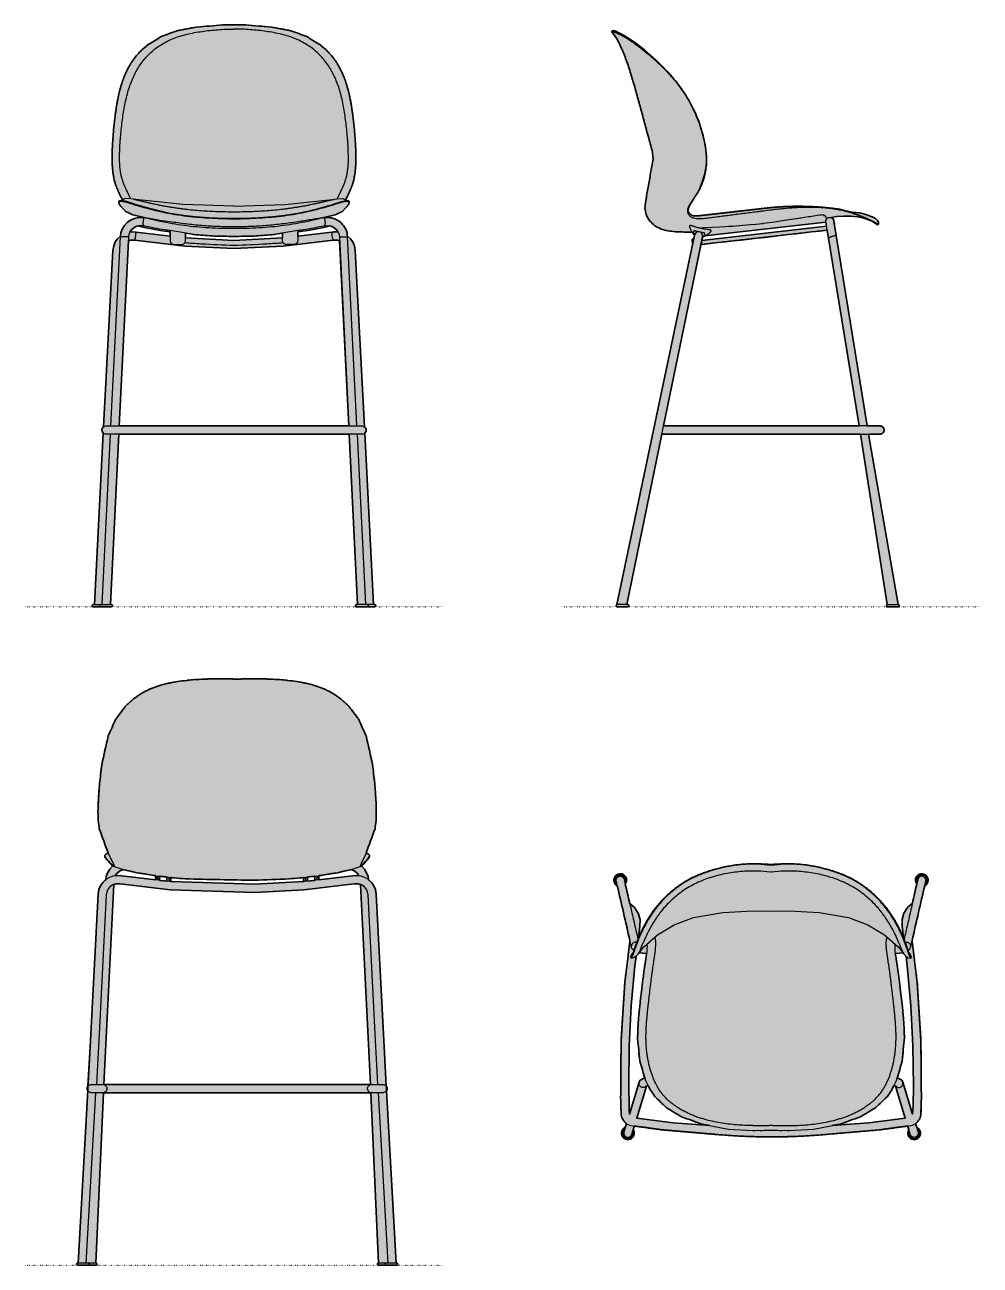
# Model space of a CAD drawing. Header units: millimetres. Extents: x 0 to 1859, y -1281 to 1132.
import ezdxf

# ---------------------------------------------------------------- set-up
doc = ezdxf.new("R2010")
doc.units = ezdxf.units.MM
doc.linetypes.add('Dots', pattern=[1, 0, -1])
doc.layers.add('Blocks', color=7, linetype='Continuous')
doc.layers.add('Blocks$Fill', color=7, linetype='Continuous', true_color=0xffffff)
for name, color, linetype, lineweight, true_color in [('Blocks$Inner', 7, 'Continuous', 25, 0x007f00), ('Blocks$Outline', 7, 'Continuous', 35, 0xff3f3f), ('Groud', 7, 'Dots', 25, 0x243775)]:
    doc.layers.add(name, color=color, linetype=linetype, lineweight=lineweight, true_color=true_color)

# ---------------------------------------------------------------- blocks, each defined once
blk = doc.blocks.new('N02 Barstool Top')
at = {"layer": 'Blocks$Fill'}
h = blk.add_hatch(color=256, dxfattribs=at)
h.paths.add_polyline_path([(761.7, 207.3), (762.8, 207.9), (764.6, 209.3), (766, 211), (767.2, 212.9), (767.9, 215), (768.3, 217.2), (768.3, 219.4), (767.8, 221.6), (767, 223.7), (765.8, 225.6), (764.3, 227.2), (762.8, 228.4), (760.3, 229.7), (757.6, 230.4), (755.4, 230.5), (753.2, 230.2), (751, 229.5), (749.1, 228.4), (747.4, 227), (745.9, 225.3), (744.8, 223.4), (744, 221.3), (743.7, 219.1), (743.7, 216.9), (744.1, 214.7), (744.9, 212.6), (746.1, 210.7), (746.2, 210.6), (737.7, 173.5), (728.1, 165.1), (721.1, 154), (717.5, 141.5), (717.6, 128.4), (720.7, 105), (717.1, 113.4), (713.8, 120.4), (710.2, 127.7), (706.1, 135.2), (705, 137.2), (701.5, 143), (697.8, 148.9), (693.8, 154.9), (690.9, 158.9), (688, 162.8), (683.3, 168.8), (680.8, 171.7), (678.3, 174.7), (675.7, 177.6), (671.1, 182.4), (667.4, 186.2), (663.4, 190), (659.4, 193.6), (655.2, 197.2), (649.7, 201.6), (646.3, 204.2), (642.8, 206.7), (639.3, 209.2), (636.9, 210.8), (632, 213.9), (626.9, 216.9), (621.8, 219.8), (616.5, 222.5), (613.8, 223.8), (609.7, 225.8), (605.6, 227.6), (598.6, 230.5), (591.5, 233.1), (582.8, 236), (576.9, 237.8), (571, 239.5), (565, 241.1), (559, 242.5), (553, 243.8), (547, 245.1), (540.9, 246.2), (534.8, 247.2), (527.1, 248.2), (519.4, 249), (516.3, 249.3), (508.6, 249.8), (500.9, 250.1), (494.8, 250.1), (488.9, 249.9), (488.9, 249.9), (487.9, 249.9), (462.6, 248.8), (437.4, 249.9), (436.4, 249.9), (433.4, 250), (427.5, 250.1), (424.4, 250.1), (416.7, 249.8), (409, 249.3), (405.9, 249), (398.2, 248.2), (390.5, 247.2), (384.4, 246.2), (378.3, 245.1), (372.3, 243.8), (366.3, 242.5), (360.3, 241.1), (354.3, 239.5), (348.4, 237.8), (342.5, 236), (333.8, 233.1), (326.7, 230.5), (319.7, 227.6), (315.6, 225.8), (311.5, 223.8), (308.8, 222.5), (303.5, 219.8), (298.4, 216.9), (293.3, 213.9), (288.4, 210.8), (286, 209.2), (282.5, 206.7), (279, 204.2), (275.6, 201.6), (270.1, 197.2), (265.9, 193.6), (261.9, 190), (257.9, 186.2), (254.2, 182.4), (249.6, 177.6), (247, 174.7), (244.5, 171.7), (240.4, 166.8), (237.3, 162.8), (232.9, 156.9), (228.8, 150.9), (226.2, 146.9), (223.8, 143), (220.3, 137.2), (217.1, 131.4), (215.1, 127.7), (211.5, 120.4), (208.2, 113.4), (204.6, 105), (207.7, 128.4), (207.8, 141.5), (204.2, 154), (197.2, 165.1), (187.6, 173.5), (179.1, 210.6), (179.2, 210.7), (180.4, 212.6), (181.2, 214.7), (181.6, 216.9), (181.6, 219.1), (181.3, 221.3), (180.5, 223.4), (179.4, 225.3), (177.9, 227), (176.2, 228.4), (174.3, 229.5), (172.1, 230.2), (169.9, 230.5), (167.7, 230.4), (165, 229.7), (162.5, 228.4), (161, 227.2), (159.5, 225.6), (158.3, 223.7), (157.5, 221.6), (157, 219.4), (157, 217.2), (157.4, 215), (158.1, 212.9), (159.3, 211), (160.7, 209.3), (162.5, 207.9), (163.6, 207.3), (188.1, 100.3), (178.2, 19), (171, -93.5), (170.1, -206.2), (170.9, -234.5), (171.4, -240.3), (173.4, -246.2), (176.9, -251.4), (181.5, -255.5), (181.5, -255.5), (179.2, -263), (177.3, -263.9), (175.8, -265.1), (174.3, -266.8), (173.1, -268.7), (172.3, -270.8), (171.9, -272.9), (171.9, -275.2), (172.2, -277.4), (173, -279.5), (174.1, -281.4), (175.6, -283.1), (177.3, -284.5), (179.2, -285.5), (181.4, -286.2), (183.6, -286.6), (185.8, -286.5), (188.5, -285.8), (191, -284.5), (192.5, -283.3), (194, -281.7), (195.2, -279.8), (196, -277.7), (196.5, -275.5), (196.5, -273.3), (196.1, -271.1), (195.4, -269), (194.5, -267.5), (196.7, -260.1), (250.5, -267.5), (359.4, -276.8), (386.5, -278.8), (413.7, -280.3), (440.9, -281.1), (468.2, -281.3), (495.4, -280.8), (522.6, -279.8), (549.8, -278.1), (576.9, -275.9), (674.8, -267.5), (728.6, -260.1), (730.8, -267.5), (729.9, -269), (729.2, -271.1), (728.8, -273.3), (728.8, -275.5), (729.3, -277.7), (730.1, -279.8), (731.3, -281.7), (732.8, -283.3), (734.3, -284.5), (736.8, -285.8), (739.5, -286.5), (741.7, -286.6), (743.9, -286.2), (746, -285.5), (748, -284.5), (749.7, -283.1), (751.2, -281.4), (752.3, -279.5), (753.1, -277.4), (753.4, -275.2), (753.4, -272.9), (753, -270.8), (752.2, -268.7), (751, -266.8), (749.5, -265.1), (748, -263.9), (746.1, -263), (743.8, -255.5), (748.4, -251.4), (751.9, -246.2), (753.9, -240.3), (754.4, -234.5), (755.2, -206.2), (754.3, -93.5), (747.1, 19), (737.2, 100.3)], flags=0)
h.paths.add_polyline_path([(217.2, -167), (213.8, -167.9), (210.5, -169.4), (209.1, -170.5), (207.7, -171.9), (206.6, -173.5), (206, -175), (187.2, -236.8), (186.7, -230.3), (186.4, -220.6), (185.7, -181.7), (186.6, -103.9), (190.6, -26.2), (197.6, 51.3), (200, 69.9), (200.2, 70), (203.4, 73.7), (204.2, 74.8), (205.1, 75.9), (205.2, 76), (206.2, 77.3), (207.1, 77), (213, 76.1), (220, 75.4), (220.4, 75.4), (210.5, 1.7), (205.4, -46), (203.8, -66.9), (203.3, -79), (203, -90.7), (207.4, -134.2)], flags=0)
h.paths.add_polyline_path([(223.7, -181.7), (227.8, -189.9), (228.5, -191.1), (236.3, -202.4), (258.9, -224.4), (288.8, -242.3), (329.2, -256.8), (343.8, -259.4), (272.3, -253.8), (201.4, -244.6), (220.3, -182.5)], flags=0)
h.paths.add_polyline_path([(581.5, -259.4), (596.1, -256.8), (636.5, -242.3), (666.4, -224.4), (689, -202.4), (696.8, -191.1), (697.5, -189.9), (701.6, -181.7), (705, -182.5), (723.9, -244.6), (653, -253.8)], flags=0)
h.paths.add_polyline_path([(719.3, -175), (718.7, -173.5), (717.6, -171.9), (716.2, -170.5), (714.8, -169.4), (711.5, -167.9), (708.1, -167), (717.9, -134.2), (722.1, -87.9), (722.1, -84.9), (721.9, -76), (721.3, -63.9), (719.9, -46), (714.8, 1.7), (704.9, 75.4), (712.3, 76.1), (718.2, 77), (719.1, 77.3), (720.1, 76), (720.2, 75.9), (721.1, 74.8), (721.9, 73.7), (725.1, 70), (725.3, 69.9), (727.7, 51.3), (734.7, -26.2), (738.7, -103.9), (739.6, -181.7), (738.9, -220.6), (738.6, -230.3), (738.1, -236.8)], flags=0)
at = {"layer": 'Blocks$Inner'}
for p, q in [((223.7, -181.7), (219.1, -182.8)), ((701.6, -181.7), (706.2, -182.8))]:
    blk.add_line(p, q, dxfattribs=at)
for points in [[(163.6, 207.2), (162.5, 207.9), (160.7, 209.3), (159.3, 211), (158.1, 212.9), (157.4, 215), (157, 217.2), (157, 219.4), (157.5, 221.6), (158.3, 223.7), (159.5, 225.6), (161, 227.2), (162.5, 228.4), (165, 229.7), (167.7, 230.4), (169.9, 230.5), (172.1, 230.2), (174.3, 229.5), (176.2, 228.4), (177.9, 227), (179.4, 225.3), (180.5, 223.4), (181.3, 221.3), (181.6, 219.1), (181.6, 216.9), (181.2, 214.7), (180.4, 212.6), (179.2, 210.7), (179.1, 210.6)], [(761.7, 207.2), (762.8, 207.9), (764.6, 209.3), (766, 211), (767.2, 212.9), (767.9, 215), (768.3, 217.2), (768.3, 219.4), (767.8, 221.6), (767, 223.7), (765.8, 225.6), (764.3, 227.2), (762.8, 228.4), (760.3, 229.7), (757.6, 230.4), (755.4, 230.5), (753.2, 230.2), (751, 229.5), (749.1, 228.4), (747.4, 227), (745.9, 225.3), (744.8, 223.4), (744, 221.3), (743.7, 219.1), (743.7, 216.9), (744.1, 214.7), (744.9, 212.6), (746.1, 210.7), (746.2, 210.6)], [(204.6, 105), (207.7, 128.4), (207.8, 141.5), (204.2, 154), (197.2, 165.1), (187.6, 173.5)], [(720.7, 105), (717.6, 128.4), (717.5, 141.5), (721.1, 154), (728.1, 165.1), (737.7, 173.5)], [(205.2, 76), (215.4, 88.3), (242, 111.9), (274.4, 131.1), (312, 145.4), (369, 155.5), (427.5, 158.3), (462.6, 158), (497.8, 158.3), (556.3, 155.5), (613.3, 145.4), (650.9, 131.1), (683.3, 111.9), (709.9, 88.3), (720.1, 76)], [(188.1, 100.3), (178.2, 19), (171, -93.5), (170.1, -206.2), (170.9, -234.5), (171.4, -240.3), (173.4, -246.2), (176.9, -251.4), (181.6, -255.6), (187.2, -258.3), (193.3, -259.7), (250.5, -267.5), (359.4, -276.8)], [(576.9, -275.9), (674.8, -267.5), (732, -259.7), (738.1, -258.3), (743.7, -255.6), (748.4, -251.4), (751.9, -246.2), (753.9, -240.3), (754.4, -234.5), (755.2, -206.2), (754.3, -93.5), (747.1, 19), (737.2, 100.3)], [(205.1, 75.9), (204.2, 74.8), (203.4, 73.7), (200.2, 70), (197.9, 68.2), (195.7, 67), (192.6, 66.2), (191.6, 66.2), (191.3, 66.3), (191.1, 66.4), (190.2, 66.9), (190, 67.1), (190.3, 68.3)], [(195.8, 81.3), (193.7, 83), (192.1, 85.1), (191, 88)], [(220.4, 75.4), (220, 75.4), (213, 76.1), (207.1, 77), (205.9, 77.3)], [(219, 91.5), (221.4, 91.3)], [(706.3, 91.5), (703.9, 91.3)], [(704.9, 75.4), (712.3, 76.1), (718.2, 77), (719.4, 77.3)], [(720.2, 75.9), (721.1, 74.8), (721.9, 73.7), (725.1, 70), (727.4, 68.2), (729.6, 67), (732.7, 66.2), (733.7, 66.2), (733.9, 66.3), (734.2, 66.4)], [(729.5, 81.3), (731.6, 83), (733.2, 85.1), (734.3, 88)], [(200.1, 70.1), (197.6, 51.3), (190.6, -26.2), (186.6, -103.9), (185.7, -181.7), (186.4, -220.6), (186.7, -230.3), (187.2, -236.8), (206, -175), (206.6, -173.5), (207.7, -171.9), (209.1, -170.5), (210.5, -169.4), (213.8, -167.9), (217.2, -167)], [(725.2, 70.1), (727.7, 51.3), (734.7, -26.2), (738.7, -103.9), (739.6, -181.7), (738.9, -220.6), (738.6, -230.3), (738.1, -236.8), (719.3, -175), (718.7, -173.5), (717.6, -171.9), (716.2, -170.5), (714.8, -169.4), (711.5, -167.9), (708.1, -167)], [(735, 68.3), (735.3, 67.1), (735.1, 66.9), (734.2, 66.4)], [(734.2, 66.4), (734.2, 66.4), (734.2, 66.4)], [(203, -90.7), (207.4, -134.2), (218.5, -171.5), (227.8, -189.9), (228.5, -191.1), (236.3, -202.4), (258.9, -224.4), (288.8, -242.3), (329.2, -256.8), (380.2, -266), (427.5, -268.7), (431.3, -268.7), (436.4, -268.3), (441.6, -268.7), (445.3, -268.7), (449.1, -268.5), (454.2, -268), (459.4, -268.1), (462.6, -268), (465.9, -268.1), (471.1, -268), (476.2, -268.5), (480, -268.7), (483.7, -268.7), (488.9, -268.3), (494, -268.7), (497.8, -268.7), (545.1, -266), (596.1, -256.8), (636.5, -242.3), (666.4, -224.4), (689, -202.4), (696.8, -191.1), (697.5, -189.9), (706.8, -171.5), (717.9, -134.2), (722.1, -87.9)], [(343.8, -259.4), (272.3, -253.8), (201.4, -244.6), (220.3, -182.5)], [(581.5, -259.4), (653, -253.8), (723.9, -244.6), (705, -182.5)], [(194.5, -267.5), (195.4, -269), (196.1, -271.1), (196.5, -273.3), (196.5, -275.5), (196, -277.7), (195.2, -279.8), (194, -281.7), (192.5, -283.3), (191, -284.5), (188.5, -285.8), (185.8, -286.5), (183.6, -286.6), (181.4, -286.2), (179.2, -285.5), (177.3, -284.5), (175.6, -283.1), (174.1, -281.4), (173, -279.5), (172.2, -277.4), (171.9, -275.2), (171.9, -272.9), (172.3, -270.8), (173.1, -268.7), (174.3, -266.8), (175.8, -265.1), (177.3, -263.9), (179.2, -263)], [(181.5, -255.5), (176.5, -272)], [(733.4, -275.9), (728.6, -260.1)], [(730.8, -267.5), (729.9, -269), (729.2, -271.1), (728.8, -273.3), (728.8, -275.5), (729.3, -277.7), (730.1, -279.8), (731.3, -281.7), (732.8, -283.3), (734.3, -284.5), (736.8, -285.8), (739.5, -286.5), (741.7, -286.6), (743.9, -286.2), (746, -285.5), (748, -284.5), (749.7, -283.1), (751.2, -281.4), (752.3, -279.5), (753.1, -277.4), (753.4, -275.2), (753.4, -272.9), (753, -270.8), (752.2, -268.7), (751, -266.8), (749.5, -265.1), (748, -263.9), (746.1, -263)], [(743.8, -255.5), (748.8, -271.8)], [(176.5, -272), (176.5, -272), (176.5, -272), (176.5, -272), (176.5, -272)]]:
    blk.add_lwpolyline(points, dxfattribs=at)
for centre, radius, start, end in [((169.3, 218.1), 10.2, 333.4086, 231.1699), ((756, 218.1), 10.2, 308.8301, 206.5914), ((184.2, -274.2), 10.2, 124.6871, 22.5705), ((463, 915.9), 1197.2, 265.0348, 275.4575), ((741.1, -274.2), 10.2, 157.4295, 55.3129)]:
    blk.add_arc(centre, radius, start, end, dxfattribs=at)
for points, knots in [([(427.5, 249.4), (419.4, 249.4), (403.3, 248.4), (379.4, 244.8), (355.9, 239.4), (333, 232.3), (315.7, 225.1), (306.2, 220.2), (303.6, 218.9)], [0.0640299, 0.0640299, 0.0640299, 0.0640299, 0.0860079, 0.1079859, 0.1299639, 0.151942, 0.17392, 0.1821617, 0.1821617, 0.1821617, 0.1821617]), ([(333.8, 233.1), (336.7, 234.1), (347.3, 237.7), (366.2, 242.8), (387.4, 246.9), (400.7, 248.6), (405.9, 249)], [0.68810603, 0.68810603, 0.68810603, 0.68810603, 0.69653296, 0.71900487, 0.74147678, 0.7555216, 0.7555216, 0.7555216, 0.7555216]), ([(462.6, 246.6), (453.9, 247.9), (445.2, 248.8), (436.4, 249.2), (433.5, 249.3), (430.5, 249.4), (427.5, 249.4)], [0.03200894, 0.03200894, 0.03200894, 0.03200894, 0.05592336, 0.05592336, 0.05592336, 0.06402988, 0.06402988, 0.06402988, 0.06402988]), ([(433.4, 250), (434.4, 250), (435.4, 249.9), (436.4, 249.9), (436.4, 249.9), (436.4, 249.9), (436.4, 249.9), (436.7, 249.9), (437, 249.9), (437.4, 249.9), (445.8, 249.5), (454.2, 249.2), (462.6, 248.8)], [6.707516, 6.707516, 6.707516, 6.707516, 9.703898, 9.703898, 9.703898, 9.708275, 9.708275, 9.708275, 10.633636, 10.633636, 10.633636, 35.973701, 35.973701, 35.973701, 35.973701]), ([(462.6, 248.8), (471.1, 249.2), (479.5, 249.5), (487.9, 249.9), (488.3, 249.9), (488.6, 249.9), (488.9, 249.9), (488.9, 249.9), (488.9, 249.9), (488.9, 249.9), (489.9, 249.9), (490.9, 250), (491.9, 250)], [35.973701, 35.973701, 35.973701, 35.973701, 61.313766, 61.313766, 61.313766, 62.239128, 62.239128, 62.239128, 62.243504, 62.243504, 62.243504, 65.239886, 65.239886, 65.239886, 65.239886]), ([(497.8, 249.4), (494.8, 249.4), (491.8, 249.3), (488.9, 249.2), (480.1, 248.8), (471.4, 247.9), (462.6, 246.6)], [-0.00001201, -0.00001201, -0.00001201, -0.00001201, 0.00809451, 0.00809451, 0.00809451, 0.03200894, 0.03200894, 0.03200894, 0.03200894]), ([(621.7, 218.9), (619.1, 220.2), (609.6, 225.1), (592.3, 232.3), (569.4, 239.4), (545.9, 244.8), (522, 248.4), (505.9, 249.4), (497.8, 249.4)], [-0.1181439, -0.1181439, -0.1181439, -0.1181439, -0.1099021, -0.0879241, -0.0659461, -0.0439681, -0.02199, -0.000012, -0.000012, -0.000012, -0.000012]), ([(519.4, 249), (524.6, 248.6), (537.9, 246.9), (559.1, 242.8), (578, 237.7), (588.6, 234.1), (591.5, 233.1)], [71.19188074, 71.19188074, 71.19188074, 71.19188074, 71.20592555, 71.22839746, 71.25086937, 71.25929631, 71.25929631, 71.25929631, 71.25929631]), ([(161.5, 216.4), (161.4, 216.7), (161.4, 217.3), (161.4, 218.2), (161.4, 219), (161.7, 220.1), (162.1, 221.2), (162.7, 222.2), (163.4, 223.2), (164.4, 224.2), (165.6, 225.1), (166.7, 225.6), (167.8, 226), (168.6, 226.1), (169.2, 226.1)], [131.8078574, 131.8078574, 131.8078574, 131.8078574, 131.8425796, 131.8773019, 131.9120241, 131.9467463, 132.0161907, 132.050913, 132.0856352, 132.1550796, 132.2245241, 132.2592463, 132.2939685, 132.363413, 132.363413, 132.363413, 132.363413]), ([(169.2, 226.1), (169.7, 226.1), (170.4, 226), (171.3, 225.8), (171.9, 225.5), (172.6, 225.2), (173.2, 224.9), (173.7, 224.4), (174.5, 223.8), (175.3, 223), (176, 222.1), (176.4, 221.2), (176.8, 220.4), (177, 219.7), (177.1, 219.3)], [132.363413, 132.363413, 132.363413, 132.363413, 132.4190692, 132.4468973, 132.4747254, 132.5025536, 132.5303817, 132.5582098, 132.5860379, 132.6416942, 132.6973504, 132.7251785, 132.7530066, 132.8078574, 132.8078574, 132.8078574, 132.8078574]), ([(427.5, 235.9), (416.8, 235.8), (395.9, 234.6), (370.1, 230.1), (349.9, 224.8), (335.2, 220), (321, 214.2), (307.6, 207.5), (295, 199.9), (283.4, 191.7), (272.7, 182.8), (259.8, 170.5), (246, 154.4), (233.1, 135.1), (223.6, 117.8), (218.9, 107.9), (217, 103.6)], [1.0570323, 1.0570323, 1.0570323, 1.0570323, 1.0824596, 1.1081007, 1.1209212, 1.1337417, 1.1465622, 1.1593827, 1.1722032, 1.1850237, 1.1978442, 1.2106648, 1.2363058, 1.2619468, 1.2875878, 1.3110921, 1.3110921, 1.3110921, 1.3110921]), ([(286, 209.2), (286.8, 209.7), (290.8, 212.4), (296.6, 216), (301.8, 218.8), (303.5, 219.8)], [0.63754433, 0.63754433, 0.63754433, 0.63754433, 0.64035332, 0.65158927, 0.65720723, 0.65720723, 0.65720723, 0.65720723]), ([(303.5, 219.8), (305.3, 220.7), (307.9, 222.1), (310.6, 223.4), (311.5, 223.8)], [0.657207234, 0.657207234, 0.657207234, 0.657207234, 0.662825212, 0.665634117, 0.665634117, 0.665634117, 0.665634117]), ([(311.5, 223.8), (314.2, 225.2), (321.5, 228.5), (329.1, 231.4), (333.8, 233.1)], [0.66563412, 0.66563412, 0.66563412, 0.66563412, 0.67406108, 0.68810603, 0.68810603, 0.68810603, 0.68810603]), ([(462.6, 233.5), (462.2, 233.6), (461.8, 233.6), (461.4, 233.7), (453.1, 234.7), (444.8, 235.4), (436.4, 235.7), (433.5, 235.8), (430.5, 235.9), (427.5, 235.9)], [1.02840926, 1.02840926, 1.02840926, 1.02840926, 1.02941517, 1.02941517, 1.02941517, 1.04978069, 1.04978069, 1.04978069, 1.05703228, 1.05703228, 1.05703228, 1.05703228]), ([(497.8, 235.9), (494.8, 235.9), (491.8, 235.8), (488.9, 235.7), (480.5, 235.4), (472.2, 234.7), (463.9, 233.7), (463.5, 233.6), (463.1, 233.6), (462.6, 233.5)], [0.99978624, 0.99978624, 0.99978624, 0.99978624, 1.00703782, 1.00703782, 1.00703782, 1.02740335, 1.02740335, 1.02740335, 1.02840926, 1.02840926, 1.02840926, 1.02840926]), ([(708.3, 103.6), (706.4, 107.9), (701.7, 117.8), (692.2, 135.1), (679.3, 154.4), (665.5, 170.5), (652.6, 182.8), (641.9, 191.7), (630.3, 199.9), (617.7, 207.5), (604.3, 214.2), (590.1, 220), (575.4, 224.8), (555.2, 230.1), (529.4, 234.6), (508.5, 235.8), (497.8, 235.9)], [0.7457264, 0.7457264, 0.7457264, 0.7457264, 0.7692307, 0.7948717, 0.8205127, 0.8461538, 0.8589743, 0.8717948, 0.8846153, 0.8974358, 0.9102563, 0.9230768, 0.9358974, 0.9487179, 0.9743589, 0.9997862, 0.9997862, 0.9997862, 0.9997862]), ([(591.5, 233.1), (596.2, 231.4), (603.8, 228.5), (611.1, 225.2), (613.8, 223.8)], [71.25929631, 71.25929631, 71.25929631, 71.25929631, 71.27334125, 71.28176822, 71.28176822, 71.28176822, 71.28176822]), ([(613.8, 223.8), (614.7, 223.4), (617.4, 222.1), (620, 220.7), (621.8, 219.8)], [71.281768219, 71.281768219, 71.281768219, 71.281768219, 71.284577125, 71.290195102, 71.290195102, 71.290195102, 71.290195102]), ([(621.8, 219.8), (623.5, 218.8), (628.7, 216), (634.5, 212.4), (638.5, 209.7), (639.3, 209.2)], [71.2901951, 71.2901951, 71.2901951, 71.2901951, 71.29581307, 71.30704902, 71.30985801, 71.30985801, 71.30985801, 71.30985801]), ([(756.1, 226.1), (755.6, 226.1), (754.9, 226), (754, 225.8), (753.4, 225.5), (752.7, 225.2), (752.1, 224.9), (751.6, 224.4), (750.8, 223.8), (750, 223), (749.3, 222.1), (748.9, 221.2), (748.5, 220.4), (748.3, 219.7), (748.2, 219.3)], [132.363413, 132.363413, 132.363413, 132.363413, 132.4190692, 132.4468973, 132.4747254, 132.5025536, 132.5303817, 132.5582098, 132.5860379, 132.6416942, 132.6973504, 132.7251785, 132.7530066, 132.8078574, 132.8078574, 132.8078574, 132.8078574]), ([(763.8, 216.4), (763.9, 216.7), (763.9, 217.3), (763.9, 218.2), (763.9, 219), (763.6, 220.1), (763.1, 221.2), (762.6, 222.2), (761.9, 223.2), (760.9, 224.2), (759.7, 225.1), (758.6, 225.6), (757.5, 226), (756.7, 226.1), (756.1, 226.1)], [131.8078574, 131.8078574, 131.8078574, 131.8078574, 131.8425796, 131.8773019, 131.9120241, 131.9467463, 132.0161907, 132.050913, 132.0856352, 132.1550796, 132.2245241, 132.2592463, 132.2939685, 132.363413, 132.363413, 132.363413, 132.363413]), ([(252.3, 180.5), (252.9, 181.1), (256, 184.3), (261.8, 190), (268, 195.5), (271.6, 198.4), (272.3, 199)], [0.59260102, 0.59260102, 0.59260102, 0.59260102, 0.59541001, 0.60664596, 0.61788192, 0.6206904, 0.6206904, 0.6206904, 0.6206904]), ([(272.3, 199), (274.5, 200.8), (279, 204.2), (283.6, 207.5), (286, 209.2)], [0.6206904, 0.6206904, 0.6206904, 0.6206904, 0.62911737, 0.63754433, 0.63754433, 0.63754433, 0.63754433]), ([(293.7, 213.1), (292.9, 212.6), (285.7, 208.1), (278.9, 203.1), (273.2, 198.6)], [0.19314932, 0.19314932, 0.19314932, 0.19314932, 0.1958963, 0.21787432, 0.21787432, 0.21787432, 0.21787432]), ([(652.1, 198.6), (646.4, 203.1), (639.6, 208.1), (632.4, 212.6), (631.6, 213.1)], [-0.15385645, -0.15385645, -0.15385645, -0.15385645, -0.13187843, -0.12913145, -0.12913145, -0.12913145, -0.12913145]), ([(639.3, 209.2), (641.7, 207.5), (646.3, 204.2), (650.8, 200.8), (653, 199)], [71.30985801, 71.30985801, 71.30985801, 71.30985801, 71.31828497, 71.32671194, 71.32671194, 71.32671194, 71.32671194]), ([(653, 199), (653.7, 198.4), (657.3, 195.5), (663.5, 190), (669.3, 184.3), (672.4, 181.1), (673, 180.5)], [71.32671194, 71.32671194, 71.32671194, 71.32671194, 71.32952042, 71.34075638, 71.35199233, 71.35480132, 71.35480132, 71.35480132, 71.35480132]), ([(245.1, 171), (244.5, 170.4), (240.3, 165.3), (236.3, 160.1), (233.1, 155.6)], [0.25908097, 0.25908097, 0.25908097, 0.25908097, 0.2618277, 0.28105779, 0.28105779, 0.28105779, 0.28105779]), ([(242, 168.8), (243.6, 170.8), (247, 174.7), (250.5, 178.6), (252.3, 180.5)], [0.57574747, 0.57574747, 0.57574747, 0.57574747, 0.58417421, 0.59260102, 0.59260102, 0.59260102, 0.59260102]), ([(673, 180.5), (674.8, 178.6), (678.3, 174.7), (681.7, 170.8), (683.3, 168.8)], [71.35480132, 71.35480132, 71.35480132, 71.35480132, 71.36322813, 71.37165487, 71.37165487, 71.37165487, 71.37165487]), ([(692.2, 155.6), (689, 160.1), (685, 165.3), (680.8, 170.4), (680.2, 171)], [-0.21703992, -0.21703992, -0.21703992, -0.21703992, -0.19780983, -0.1950631, -0.1950631, -0.1950631, -0.1950631]), ([(220.3, 137.2), (221.4, 139.1), (223.3, 142.3), (225.4, 145.6), (226.2, 146.9)], [0.53080524, 0.53080524, 0.53080524, 0.53080524, 0.5392322, 0.54485018, 0.54485018, 0.54485018, 0.54485018]), ([(233.1, 155.6), (232.7, 154.9), (230.4, 151.7), (228.3, 148.5), (226.6, 145.9)], [0.28105779, 0.28105779, 0.28105779, 0.28105779, 0.28380504, 0.29479405, 0.29479405, 0.29479405, 0.29479405]), ([(237.3, 162.8), (238.3, 164.2), (239.9, 166.1), (241.5, 168.1), (242, 168.8)], [0.567320499, 0.567320499, 0.567320499, 0.567320499, 0.572938476, 0.575747465, 0.575747465, 0.575747465, 0.575747465]), ([(683.3, 168.8), (683.8, 168.1), (685.4, 166.1), (687, 164.2), (688, 162.8)], [71.371654871, 71.371654871, 71.371654871, 71.371654871, 71.37446386, 71.380081837, 71.380081837, 71.380081837, 71.380081837]), ([(698.6, 145.9), (697, 148.5), (694.9, 151.7), (692.6, 154.9), (692.2, 155.6)], [-0.23077618, -0.23077618, -0.23077618, -0.23077618, -0.21978717, -0.21703992, -0.21703992, -0.21703992, -0.21703992]), ([(699.1, 146.9), (699.9, 145.6), (702, 142.3), (703.9, 139.1), (705, 137.2)], [71.40255216, 71.40255216, 71.40255216, 71.40255216, 71.40817013, 71.4165971, 71.4165971, 71.4165971, 71.4165971]), ([(219.9, 134.5), (217.8, 130.8), (211, 117.9), (206.1, 106.4), (203.3, 99.1)], [0.311277, 0.311277, 0.311277, 0.311277, 0.32776029, 0.36896908, 0.36896908, 0.36896908, 0.36896908]), ([(206, 108.4), (206.7, 110), (208.4, 113.9), (211.4, 120.3), (214.5, 126.4), (216.4, 130.2), (217.1, 131.4)], [0.48586195, 0.48586195, 0.48586195, 0.48586195, 0.49428844, 0.50552439, 0.51676035, 0.52237828, 0.52237828, 0.52237828, 0.52237828]), ([(217.1, 131.4), (217.8, 132.7), (218.9, 134.6), (219.9, 136.5), (220.3, 137.2)], [0.522378278, 0.522378278, 0.522378278, 0.522378278, 0.527996256, 0.530805237, 0.530805237, 0.530805237, 0.530805237]), ([(705, 137.2), (705.4, 136.5), (706.4, 134.6), (707.5, 132.7), (708.2, 131.4)], [71.416597099, 71.416597099, 71.416597099, 71.416597099, 71.419406081, 71.425024058, 71.425024058, 71.425024058, 71.425024058]), ([(722, 99.1), (719.2, 106.4), (714.3, 117.9), (707.5, 130.8), (705.4, 134.5)], [-0.30495121, -0.30495121, -0.30495121, -0.30495121, -0.26374242, -0.24725912, -0.24725912, -0.24725912, -0.24725912]), ([(708.2, 131.4), (708.9, 130.2), (710.8, 126.4), (713.9, 120.3), (716.8, 113.9), (718.6, 110), (719.3, 108.4)], [71.42502406, 71.42502406, 71.42502406, 71.42502406, 71.43064199, 71.44187794, 71.4531139, 71.46154038, 71.46154038, 71.46154038, 71.46154038]), ([(198.8, 97.4), (197.8, 97.4), (196, 96.9), (193.7, 95.4), (192.2, 93.6), (191.3, 92), (190.9, 90.7), (190.8, 89.8), (190.8, 88.9)], [1, 1, 1, 1, 1.1111111, 1.2222222, 1.3333333, 1.3888889, 1.4444444, 1.5, 1.5, 1.5, 1.5]), ([(201.4, 96.9), (201.4, 96.9), (201.3, 96.9), (201.3, 96.9), (201.2, 97), (201, 97), (200.9, 97), (200.1, 97.3), (199.5, 97.4), (198.8, 97.4)], [0.90082008, 0.90082008, 0.90082008, 0.90082008, 0.90434642, 0.90434642, 0.90434642, 0.91744197, 0.91744197, 0.91744197, 1, 1, 1, 1]), ([(202.2, 99), (202.4, 99.5), (202.8, 100.5), (203.2, 101.5), (203.4, 102)], [0.46900811, 0.46900811, 0.46900811, 0.46900811, 0.471817099, 0.474626041, 0.474626041, 0.474626041, 0.474626041]), ([(217, 103.6), (216.8, 103.3), (215.6, 100.5), (214.4, 97.6), (213.3, 95.1), (213.2, 94.7)], [1.31109211, 1.31109211, 1.31109211, 1.31109211, 1.31322877, 1.32604929, 1.32861339, 1.32861339, 1.32861339, 1.32861339]), ([(238.4, -177.8), (238.3, -177.5), (237.6, -176.1), (236.1, -173), (233.7, -167.3), (231.1, -160.6), (229.1, -154.5), (227.6, -149.5), (226.6, -145.9), (225.7, -142.2), (224.5, -137), (223.2, -130.4), (222, -123.7), (221.3, -118.4), (220.8, -114.5), (220.5, -110.9), (220.1, -106.6), (219.7, -101.5), (219.5, -95.8), (219.4, -90.4), (219.4, -85.6), (219.4, -79.9), (219.7, -71.8), (220.2, -62.9), (221, -53.4), (221.7, -46), (222.3, -39.6), (222.8, -34.4), (223.2, -30.5), (223.7, -26.5), (224.3, -20.7), (225.1, -13), (226.3, -3.3), (227.4, 6.5), (228.6, 16.2), (229.7, 25.3), (230.6, 32.2), (231.3, 37.1), (231.8, 40.4), (232.2, 43.4), (232.7, 47.1), (233.4, 51.7), (234.1, 56.4), (234.9, 61.7), (235.5, 66.1), (236.1, 70.1), (236.6, 73.2), (237, 76.1), (237.3, 78.6), (237.6, 80.8), (237.9, 83.4), (238.1, 86.2), (238.3, 89), (238.5, 91.4), (238.5, 93.6), (238.5, 96.1), (238.4, 98.9), (238.1, 101.3), (237.7, 103.3), (237.2, 104.9), (236.8, 106), (236.5, 106.6), (236.4, 106.9)], [0.2226273, 0.2226273, 0.2226273, 0.2226273, 0.224359, 0.2307692, 0.2371795, 0.2435897, 0.25, 0.2532051, 0.2564103, 0.2596154, 0.2628205, 0.2692308, 0.275641, 0.2788462, 0.2820513, 0.2852564, 0.2884615, 0.2948718, 0.3012821, 0.3044872, 0.3076923, 0.3108974, 0.3141026, 0.3205128, 0.3237179, 0.3269231, 0.3301282, 0.3317308, 0.3333333, 0.3349359, 0.3365385, 0.3397436, 0.3429487, 0.3461538, 0.349359, 0.3525641, 0.3557692, 0.3573718, 0.3589744, 0.3605769, 0.3621795, 0.3653846, 0.3685897, 0.3717949, 0.3782051, 0.3814103, 0.3846154, 0.3878205, 0.3910256, 0.3942308, 0.3974359, 0.4038462, 0.4102564, 0.4134615, 0.4166667, 0.4230769, 0.4294872, 0.4358974, 0.4423077, 0.4487179, 0.4551282, 0.4585443, 0.4585443, 0.4585443, 0.4585443]), ([(686.9, -177.8), (687, -177.5), (687.7, -176.1), (689.2, -173), (691.6, -167.3), (694.2, -160.6), (696.2, -154.5), (697.7, -149.5), (698.7, -145.9), (699.6, -142.2), (700.8, -137), (702.1, -130.4), (703.3, -123.7), (704, -118.4), (704.5, -114.5), (704.8, -110.9), (705.2, -106.6), (705.6, -101.5), (705.8, -95.8), (705.9, -90.4), (705.9, -85.6), (705.9, -79.9), (705.6, -71.8), (705.1, -62.9), (704.3, -53.4), (703.6, -46), (703, -39.6), (702.5, -34.4), (702.1, -30.5), (701.6, -26.5), (701, -20.7), (700.2, -13), (699, -3.3), (697.9, 6.5), (696.7, 16.2), (695.6, 25.3), (694.7, 32.2), (694, 37.1), (693.5, 40.4), (693.1, 43.4), (692.6, 47.1), (691.9, 51.7), (691.2, 56.4), (690.4, 61.7), (689.8, 66.1), (689.2, 70.1), (688.7, 73.2), (688.3, 76.1), (688, 78.6), (687.7, 80.8), (687.4, 83.4), (687.2, 86.2), (687, 89), (686.8, 91.4), (686.8, 93.6), (686.8, 96.1), (686.9, 98.9), (687.2, 101.3), (687.6, 103.3), (688.1, 104.9), (688.5, 106), (688.8, 106.6), (688.9, 106.9)], [0.2226273, 0.2226273, 0.2226273, 0.2226273, 0.224359, 0.2307692, 0.2371795, 0.2435897, 0.25, 0.2532051, 0.2564103, 0.2596154, 0.2628205, 0.2692308, 0.275641, 0.2788462, 0.2820513, 0.2852564, 0.2884615, 0.2948718, 0.3012821, 0.3044872, 0.3076923, 0.3108974, 0.3141026, 0.3205128, 0.3237179, 0.3269231, 0.3301282, 0.3317308, 0.3333333, 0.3349359, 0.3365385, 0.3397436, 0.3429487, 0.3461538, 0.349359, 0.3525641, 0.3557692, 0.3573718, 0.3589744, 0.3605769, 0.3621795, 0.3653846, 0.3685897, 0.3717949, 0.3782051, 0.3814103, 0.3846154, 0.3878205, 0.3910256, 0.3942308, 0.3974359, 0.4038462, 0.4102564, 0.4134615, 0.4166667, 0.4230769, 0.4294872, 0.4358974, 0.4423077, 0.4487179, 0.4551282, 0.4585443, 0.4585443, 0.4585443, 0.4585443]), ([(712.1, 94.7), (712, 95.1), (710.9, 97.6), (709.7, 100.5), (708.5, 103.3), (708.3, 103.6)], [0.72820513, 0.72820513, 0.72820513, 0.72820513, 0.73076923, 0.74358974, 0.74572641, 0.74572641, 0.74572641, 0.74572641]), ([(721.9, 102), (722.1, 101.5), (722.5, 100.5), (722.9, 99.5), (723.1, 99)], [71.472776295, 71.472776295, 71.472776295, 71.472776295, 71.475585237, 71.478394226, 71.478394226, 71.478394226, 71.478394226]), ([(723.9, 96.9), (723.9, 96.9), (724, 96.9), (724, 96.9), (724.1, 97), (724.3, 97), (724.4, 97), (725.2, 97.3), (725.8, 97.4), (726.5, 97.4)], [0.90082008, 0.90082008, 0.90082008, 0.90082008, 0.90434642, 0.90434642, 0.90434642, 0.91744197, 0.91744197, 0.91744197, 1, 1, 1, 1]), ([(726.5, 97.4), (727.5, 97.4), (729.3, 96.9), (731.6, 95.4), (733.1, 93.6), (734, 92), (734.4, 90.7), (734.5, 89.8), (734.5, 88.9)], [1, 1, 1, 1, 1.1111111, 1.2222222, 1.3333333, 1.3888889, 1.4444444, 1.5, 1.5, 1.5, 1.5]), ([(190.8, 69.1), (190.8, 69.1), (190.6, 68.8), (190.4, 68.5), (190.2, 68.2), (190.1, 68.1), (190, 68.1), (190, 68.2), (190, 68.3), (190, 68.5), (190, 68.7), (190.1, 69.2), (190.3, 69.7), (190.6, 70.4), (190.9, 71.3), (191.4, 72.3), (191.8, 73.3), (192.2, 74), (192.6, 74.7), (193, 75.5), (193.4, 76.3), (194.5, 77.4)], [0.32827138, 0.32827138, 0.32827138, 0.32827138, 0.32859834, 0.3350086, 0.34141885, 0.34782911, 0.35103424, 0.35423937, 0.35744449, 0.36064962, 0.36705988, 0.37347014, 0.37988039, 0.38629065, 0.3927009, 0.39911116, 0.40552142, 0.40872655, 0.41193167, 0.41834193, 0.42406471, 0.42406471, 0.42406471, 0.42406471]), ([(192.4, 73), (192.1, 72.3), (191.7, 71.3), (191.3, 70.2), (191, 69.6), (190.8, 69.1)], [0.31382158, 0.31382158, 0.31382158, 0.31382158, 0.31784333, 0.32425359, 0.32827138, 0.32827138, 0.32827138, 0.32827138]), ([(193.1, 74.8), (192.7, 73.9), (192.6, 73.5), (192.4, 73.1), (192.4, 73)], [0.310181006, 0.310181006, 0.310181006, 0.310181006, 0.312246503, 0.313821582, 0.313821582, 0.313821582, 0.313821582]), ([(193.3, 74), (193.2, 73.7), (192.9, 72.9), (192.6, 72.2), (192.5, 71.8)], [-0.632023712, -0.632023712, -0.632023712, -0.632023712, -0.629214723, -0.623596746, -0.623596746, -0.623596746, -0.623596746]), ([(196.3, 79.6), (196.1, 79.2), (195.5, 77.3), (194.9, 75.5), (194.4, 74.2)], [0.41292221, 0.41292221, 0.41292221, 0.41292221, 0.41566915, 0.42940542, 0.42940542, 0.42940542, 0.42940542]), ([(194.5, 77.4), (194.8, 78.3), (195.2, 79.6), (195.7, 81), (195.8, 81.3)], [0.42406471, 0.42406471, 0.42406471, 0.42406471, 0.43249168, 0.43530061, 0.43530061, 0.43530061, 0.43530061]), ([(200.2, 90.9), (199.8, 89.6), (198.7, 86.8), (197.8, 84.1), (197.3, 82.7)], [0.38545031, 0.38545031, 0.38545031, 0.38545031, 0.39369207, 0.40468108, 0.40468108, 0.40468108, 0.40468108]), ([(198.2, 88.2), (198.4, 88.6), (199.1, 90.7), (200.1, 93.4), (201, 95.7), (201.1, 96.2)], [0.44653644, 0.44653644, 0.44653644, 0.44653644, 0.44934543, 0.46058138, 0.46339031, 0.46339031, 0.46339031, 0.46339031]), ([(205.5, 76.5), (205.3, 76.2), (205.2, 76.1), (205.2, 76), (205.1, 75.9)], [-0.674735177, -0.674735177, -0.674735177, -0.674735177, -0.674531509, -0.672022214, -0.672022214, -0.672022214, -0.672022214]), ([(206.3, 78.2), (205.8, 77.2), (205.7, 76.9), (205.6, 76.7), (205.5, 76.5)], [-0.680023038, -0.680023038, -0.680023038, -0.680023038, -0.67769351, -0.674735177, -0.674735177, -0.674735177, -0.674735177]), ([(207.8, 81.4), (207.7, 81.4), (207.4, 80.5), (207, 79.8), (206.8, 79.2)], [-0.693162393, -0.693162393, -0.693162393, -0.693162393, -0.692308865, -0.684402882, -0.684402882, -0.684402882, -0.684402882]), ([(208.9, 84.2), (209, 84.5), (209.4, 85.5), (209.9, 86.6), (210.1, 87.3)], [0.701923077, 0.701923077, 0.701923077, 0.701923077, 0.705128205, 0.710652542, 0.710652542, 0.710652542, 0.710652542]), ([(210.1, 87.3), (210.5, 88.2), (211.5, 90.5), (212.5, 93.1), (213.2, 94.7)], [0.71068376, 0.71068376, 0.71068376, 0.71068376, 0.71794872, 0.72819491, 0.72819491, 0.72819491, 0.72819491]), ([(220.2, 73.1), (219.8, 70.1), (219.3, 66.6), (218.6, 62.2), (218, 58.2), (217.6, 55.6), (217.4, 54.1), (217.3, 53.6)], [0.55589923, 0.55589923, 0.55589923, 0.55589923, 0.56002151, 0.56551602, 0.56826327, 0.57101052, 0.5724495, 0.5724495, 0.5724495, 0.5724495]), ([(221.2, 93.5), (221.3, 92.7), (221.4, 90.9), (221.4, 88.1), (221.3, 84.1), (221.1, 81.1), (220.9, 79.1)], [0.53982303, 0.53982303, 0.53982303, 0.53982303, 0.54216297, 0.54491022, 0.54765747, 0.55315198, 0.55315198, 0.55315198, 0.55315198]), ([(704.4, 79.1), (704.2, 81.1), (704, 84.1), (703.9, 88.1), (703.9, 90.9), (704, 92.7), (704, 93.5)], [726.88425665, 726.88425665, 726.88425665, 726.88425665, 726.88975116, 726.89249841, 726.89524566, 726.8975856, 726.8975856, 726.8975856, 726.8975856]), ([(708, 53.6), (707.9, 54.1), (707.7, 55.6), (707.3, 58.2), (706.7, 62.2), (706, 66.6), (705.5, 70.1), (705.1, 73.1)], [726.86495913, 726.86495913, 726.86495913, 726.86495913, 726.86639811, 726.86914536, 726.87189261, 726.87738712, 726.8815094, 726.8815094, 726.8815094, 726.8815094]), ([(715.1, 87.3), (714.8, 88.2), (713.8, 90.5), (712.8, 93.1), (712.1, 94.7)], [0.71068376, 0.71068376, 0.71068376, 0.71068376, 0.71794872, 0.72819491, 0.72819491, 0.72819491, 0.72819491]), ([(716.4, 84.2), (716.3, 84.5), (715.9, 85.5), (715.4, 86.6), (715.2, 87.3)], [0.701923077, 0.701923077, 0.701923077, 0.701923077, 0.705128205, 0.710652542, 0.710652542, 0.710652542, 0.710652542]), ([(717.5, 81.4), (717.6, 81.4), (717.9, 80.5), (718.3, 79.8), (718.5, 79.2)], [-0.693162393, -0.693162393, -0.693162393, -0.693162393, -0.692308865, -0.684402882, -0.684402882, -0.684402882, -0.684402882]), ([(719, 78.2), (719.5, 77.2), (719.6, 76.9), (719.7, 76.7), (719.8, 76.5)], [-0.680023038, -0.680023038, -0.680023038, -0.680023038, -0.67769351, -0.674735177, -0.674735177, -0.674735177, -0.674735177]), ([(719.8, 76.5), (720, 76.2), (720.1, 76.1), (720.1, 76), (720.2, 75.9)], [-0.674735177, -0.674735177, -0.674735177, -0.674735177, -0.674531509, -0.672022214, -0.672022214, -0.672022214, -0.672022214]), ([(724.2, 96.2), (724.3, 95.7), (725.2, 93.4), (726.2, 90.7), (726.9, 88.6), (727.1, 88.2)], [71.48401202, 71.48401202, 71.48401202, 71.48401202, 71.48682095, 71.49805691, 71.5008659, 71.5008659, 71.5008659, 71.5008659]), ([(728, 82.7), (727.5, 84.1), (726.6, 86.8), (725.5, 89.6), (725.1, 90.9)], [-0.3406632, -0.3406632, -0.3406632, -0.3406632, -0.32967419, -0.32143243, -0.32143243, -0.32143243, -0.32143243]), ([(730.9, 74.2), (730.4, 75.5), (729.8, 77.3), (729.2, 79.2), (729, 79.6)], [-0.36538754, -0.36538754, -0.36538754, -0.36538754, -0.35165128, -0.34890434, -0.34890434, -0.34890434, -0.34890434]), ([(729.5, 81.3), (729.6, 81), (730, 79.6), (730.5, 78.3), (730.8, 77.4)], [71.51210172, 71.51210172, 71.51210172, 71.51210172, 71.51491066, 71.52333762, 71.52333762, 71.52333762, 71.52333762]), ([(730.8, 77.4), (731.9, 76.3), (732.3, 75.5), (732.7, 74.7), (733.1, 74), (733.5, 73.3), (733.9, 72.3), (734.4, 71.3), (734.7, 70.4), (735, 69.7), (735.2, 69.2), (735.3, 68.7), (735.3, 68.5), (735.3, 68.3), (735.3, 68.2), (735.3, 68.1), (735.2, 68.1), (735.1, 68.2), (734.9, 68.5), (734.7, 68.8), (734.5, 69.1), (734.5, 69.1)], [71.52333762, 71.52333762, 71.52333762, 71.52333762, 71.52906041, 71.53547066, 71.53867579, 71.54188092, 71.54829118, 71.55470143, 71.56111169, 71.56752194, 71.5739322, 71.58034246, 71.58675271, 71.58995784, 71.59316297, 71.5963681, 71.59957323, 71.60598348, 71.61239374, 71.618804, 71.61913096, 71.61913096, 71.61913096, 71.61913096]), ([(732, 74), (732.1, 73.7), (732.4, 72.9), (732.6, 72.2), (732.8, 71.8)], [-0.632023712, -0.632023712, -0.632023712, -0.632023712, -0.629214723, -0.623596746, -0.623596746, -0.623596746, -0.623596746]), ([(732.9, 73), (732.9, 73.1), (732.7, 73.5), (732.6, 73.9), (732.2, 74.8)], [71.633580754, 71.633580754, 71.633580754, 71.633580754, 71.635155833, 71.637221331, 71.637221331, 71.637221331, 71.637221331]), ([(734.5, 69.1), (734.3, 69.6), (734, 70.2), (733.6, 71.3), (733.2, 72.3), (732.9, 73)], [71.61913096, 71.61913096, 71.61913096, 71.61913096, 71.62314875, 71.62955901, 71.63358075, 71.63358075, 71.63358075, 71.63358075]), ([(190.7, 67.5), (190.6, 67.4), (190.4, 67), (190.1, 66.7), (190.2, 67.3), (190.5, 68.2), (190.6, 68.6), (190.6, 68.7)], [-0.59832516, -0.59832516, -0.59832516, -0.59832516, -0.59551725, -0.5842813, -0.57304534, -0.56742736, -0.56630463, -0.56630463, -0.56630463, -0.56630463]), ([(191.1, 66.4), (191.1, 66.4), (191.2, 66.4), (191.2, 66.4), (191.2, 66.5)], [-0.414892612, -0.414892612, -0.414892612, -0.414892612, -0.412087912, -0.409340659, -0.409340659, -0.409340659, -0.409340659]), ([(217.3, 53.6), (217.1, 51.9), (216.8, 50.2), (216.6, 48.3), (216.5, 47.9)], [0.572449504, 0.572449504, 0.572449504, 0.572449504, 0.576200949, 0.577534328, 0.577534328, 0.577534328, 0.577534328]), ([(708.8, 47.9), (708.7, 48.3), (708.5, 50.2), (708.2, 51.9), (708, 53.6)], [726.859874301, 726.859874301, 726.859874301, 726.859874301, 726.86120768, 726.864959126, 726.864959126, 726.864959126, 726.864959126]), ([(734.2, 66.4), (734.2, 66.4), (734.1, 66.4), (734.1, 66.4), (734.1, 66.5)], [2.517581662, 2.517581662, 2.517581662, 2.517581662, 2.520386362, 2.523133614, 2.523133614, 2.523133614, 2.523133614]), ([(734.6, 67.5), (734.7, 67.4), (734.9, 67), (735.1, 66.7), (735.1, 67.3), (734.8, 68.2), (734.7, 68.6), (734.7, 68.7)], [-0.59832516, -0.59832516, -0.59832516, -0.59832516, -0.59551725, -0.5842813, -0.57304534, -0.56742736, -0.56630463, -0.56630463, -0.56630463, -0.56630463]), ([(216.5, 47.9), (216.2, 45.3), (215.7, 42.3), (214.8, 35.5), (212.9, 21.6), (210.7, 3.2), (209, -11.2), (208.3, -17.6)], [0.57753433, 0.57753433, 0.57753433, 0.57753433, 0.58028158, 0.58577609, 0.5967651, 0.61874312, 0.63659175, 0.63659175, 0.63659175, 0.63659175]), ([(717, -17.6), (716.3, -11.2), (714.6, 3.2), (712.4, 21.6), (710.5, 35.5), (709.6, 42.3), (709.1, 45.3), (708.8, 47.9)], [726.80081688, 726.80081688, 726.80081688, 726.80081688, 726.81866551, 726.84064353, 726.85163254, 726.85712705, 726.8598743, 726.8598743, 726.8598743, 726.8598743]), ([(208.3, -17.6), (208.1, -19.5), (207.5, -24.8), (206.9, -30.1), (206.5, -34)], [0.63659175, 0.63659175, 0.63659175, 0.63659175, 0.64024837, 0.65122595, 0.65122595, 0.65122595, 0.65122595]), ([(718.8, -34.1), (718.4, -30.1), (717.8, -24.8), (717.2, -19.5), (717, -17.6)], [726.78618268, 726.78618268, 726.78618268, 726.78618268, 726.79716026, 726.80081688, 726.80081688, 726.80081688, 726.80081688]), ([(206.2, -37), (205.8, -42.1), (205.2, -48), (204.5, -56), (204.1, -61.9), (204, -63.9)], [0.65393791, 0.65393791, 0.65393791, 0.65393791, 0.65938501, 0.67037402, 0.675865, 0.675865, 0.675865, 0.675865]), ([(721.3, -63.9), (721.2, -61.9), (720.8, -56), (720.1, -48), (719.5, -42.1), (719.1, -37)], [726.76154363, 726.76154363, 726.76154363, 726.76154363, 726.76703461, 726.77802362, 726.78347072, 726.78347072, 726.78347072, 726.78347072]), ([(219.1, -182.8), (218.6, -183.3), (217.6, -184.1), (215.7, -185.1), (214.3, -185.3), (213.6, -185.3)], [0, 0, 0, 0, 0.0823801, 0.1657134, 0.2490467, 0.2490467, 0.2490467, 0.2490467]), ([(265.8, -212.9), (265.5, -212.6), (264.8, -212), (263.6, -211), (262.1, -209.7), (260.6, -208.3), (258.7, -206.5), (256.5, -204.2), (254, -201.4), (251.5, -198.5), (249.1, -195.4), (246.8, -192.2), (245, -189.5), (243.7, -187.3), (242.7, -185.6), (241.8, -184.1), (240.8, -182.2), (239.7, -180.3), (238.8, -178.6), (238.5, -177.8)], [0.1454194, 0.1454194, 0.1454194, 0.1454194, 0.1474359, 0.15064103, 0.15384615, 0.15705128, 0.16025641, 0.16666667, 0.17307692, 0.17948718, 0.18589744, 0.19230769, 0.19871795, 0.20192308, 0.20512821, 0.20833333, 0.21153846, 0.21794872, 0.22252628, 0.22252628, 0.22252628, 0.22252628]), ([(659.5, -212.9), (659.8, -212.6), (660.5, -212), (661.7, -211), (663.2, -209.7), (664.7, -208.3), (666.5, -206.5), (668.8, -204.2), (671.3, -201.4), (673.8, -198.5), (676.2, -195.4), (678.5, -192.2), (680.3, -189.5), (681.6, -187.3), (682.6, -185.6), (683.5, -184.1), (684.5, -182.2), (685.6, -180.3), (686.4, -178.6), (686.8, -177.8)], [0.1454194, 0.1454194, 0.1454194, 0.1454194, 0.1474359, 0.15064103, 0.15384615, 0.15705128, 0.16025641, 0.16666667, 0.17307692, 0.17948718, 0.18589744, 0.19230769, 0.19871795, 0.20192308, 0.20512821, 0.20833333, 0.21153846, 0.21794872, 0.22252628, 0.22252628, 0.22252628, 0.22252628]), ([(706.2, -182.8), (706.7, -183.3), (707.7, -184.1), (709.6, -185.1), (711, -185.3), (711.7, -185.3)], [0, 0, 0, 0, 0.0823801, 0.1657134, 0.2490467, 0.2490467, 0.2490467, 0.2490467]), ([(427.5, -259.3), (422.2, -259.3), (411.5, -259.1), (395.5, -258), (379.5, -256.4), (363.6, -254.1), (347.9, -251.1), (335, -247.8), (324.9, -244.6), (317.4, -242.1), (311.3, -239.7), (306.5, -237.7), (301.8, -235.6), (295.5, -232.6), (287.8, -228.4), (280.8, -224.1), (275, -220.1), (270.9, -217), (268, -214.7), (266.5, -213.4), (265.8, -212.9)], [0, 0, 0, 0, 0.0128205, 0.025641, 0.0384615, 0.0512821, 0.0641026, 0.0769231, 0.0833333, 0.0897436, 0.0961538, 0.099359, 0.1025641, 0.1089744, 0.1153846, 0.1217949, 0.1282051, 0.1346154, 0.1410256, 0.1452991, 0.1452991, 0.1452991, 0.1452991]), ([(497.8, -259.3), (503.1, -259.3), (513.8, -259.1), (529.8, -258), (545.8, -256.4), (561.7, -254.1), (577.4, -251.1), (590.3, -247.8), (600.4, -244.6), (607.9, -242.1), (614, -239.7), (618.8, -237.7), (623.5, -235.6), (629.8, -232.6), (637.5, -228.4), (644.5, -224.1), (650.3, -220.1), (654.4, -217), (657.3, -214.7), (658.8, -213.4), (659.5, -212.9)], [0, 0, 0, 0, 0.0128205, 0.025641, 0.0384615, 0.0512821, 0.0641026, 0.0769231, 0.0833333, 0.0897436, 0.0961538, 0.099359, 0.1025641, 0.1089744, 0.1153846, 0.1217949, 0.1282051, 0.1346154, 0.1410256, 0.1452991, 0.1452991, 0.1452991, 0.1452991]), ([(176.5, -271.8), (176.4, -272.1), (176.3, -272.9), (176.1, -274.1), (176.3, -275.5), (176.7, -276.8), (177.6, -278.4), (179.1, -280.2), (181.4, -281.8), (183.2, -282.2), (184.2, -282.2)], [-0.592852, -0.592852, -0.592852, -0.592852, -0.5555556, -0.5, -0.4444444, -0.3888889, -0.3333333, -0.2222222, -0.1111111, 0, 0, 0, 0]), ([(748.8, -271.8), (748.8, -272.1), (749, -272.9), (749.2, -274.1), (749, -275.5), (748.6, -276.8), (747.7, -278.4), (746.2, -280.2), (743.9, -281.8), (742.1, -282.2), (741.1, -282.2)], [0, 0, 0, 0, 0.0372964, 0.092852, 0.1484075, 0.2039631, 0.2595186, 0.3706297, 0.4817408, 0.592852, 0.592852, 0.592852, 0.592852])]:
    blk.add_open_spline(points, degree=3, knots=knots, dxfattribs=at)
for points, degree in [([(405.9, 249), (406.9, 249.1), (407.9, 249.2), (409, 249.3)], 3), ([(409, 249.3), (414.1, 249.7), (419.3, 250), (424.4, 250.1)], 3), ([(424.4, 250.1), (425.4, 250.1), (426.5, 250.1), (427.5, 250.1)], 3), ([(427.5, 250.1), (428.5, 250.1), (429.5, 250.1), (430.5, 250.1)], 3), ([(430.5, 250.1), (431.5, 250.1), (432.4, 250), (433.4, 250)], 3), ([(491.9, 250), (492.9, 250), (493.8, 250.1), (494.8, 250.1)], 3), ([(494.8, 250.1), (495.8, 250.1), (496.8, 250.1), (497.8, 250.1)], 3), ([(497.8, 250.1), (498.8, 250.1), (499.9, 250.1), (500.9, 250.1)], 3), ([(500.9, 250.1), (506, 250), (511.2, 249.7), (516.3, 249.3)], 3), ([(516.3, 249.3), (517.4, 249.2), (518.4, 249.1), (519.4, 249)], 3), ([(177.1, 219.3), (203.8, 103)], 1), ([(301.1, 217.5), (298.6, 216.1), (296.1, 214.6), (293.7, 213.1)], 3), ([(303.6, 218.9), (302.8, 218.4), (302, 217.9), (301.1, 217.5)], 3), ([(624.2, 217.5), (623.3, 217.9), (622.5, 218.4), (621.7, 218.9)], 3), ([(631.6, 213.1), (629.2, 214.6), (626.7, 216.1), (624.2, 217.5)], 3), ([(748.2, 219.3), (721.5, 103)], 1), ([(175.6, 155), (161.5, 216.4)], 1), ([(267, 193.3), (263.6, 190.4), (257.1, 184.3), (251.2, 178), (248.4, 174.9)], 3), ([(271.1, 196.8), (269.7, 195.7), (268.3, 194.5), (267, 193.3)], 3), ([(273.2, 198.6), (272.5, 198), (271.8, 197.4), (271.1, 196.8)], 3), ([(654.2, 196.8), (653.5, 197.4), (652.8, 198), (652.1, 198.6)], 3), ([(658.3, 193.3), (657, 194.5), (655.6, 195.7), (654.2, 196.8)], 3), ([(676.9, 174.9), (674.1, 178), (668.2, 184.3), (661.7, 190.4), (658.3, 193.3)], 3), ([(749.7, 155), (763.8, 216.4)], 1), ([(248.4, 174.9), (247.3, 173.6), (246.2, 172.3), (245.1, 171)], 3), ([(680.2, 171), (679.1, 172.3), (678, 173.6), (676.9, 174.9)], 3), ([(191, 87.9), (175.6, 155)], 1), ([(226.6, 145.9), (226.2, 145.2), (225.8, 144.6), (225.4, 144)], 3), ([(226.2, 146.9), (226.6, 147.6), (227.1, 148.3), (227.5, 148.9)], 3), ([(227.5, 148.9), (227.9, 149.6), (228.4, 150.2), (228.8, 150.9)], 3), ([(228.8, 150.9), (229.7, 152.2), (230.6, 153.5), (231.5, 154.9)], 3), ([(231.5, 154.9), (232, 155.5), (232.4, 156.2), (232.9, 156.9)], 3), ([(232.9, 156.9), (233.4, 157.5), (233.9, 158.2), (234.3, 158.9)], 3), ([(234.3, 158.9), (235.3, 160.2), (236.3, 161.5), (237.3, 162.8)], 3), ([(688, 162.8), (689, 161.5), (690, 160.2), (690.9, 158.9)], 3), ([(690.9, 158.9), (691.4, 158.2), (691.9, 157.5), (692.4, 156.9)], 3), ([(692.4, 156.9), (692.9, 156.2), (693.3, 155.5), (693.8, 154.9)], 3), ([(693.8, 154.9), (694.7, 153.5), (695.6, 152.2), (696.5, 150.9)], 3), ([(696.5, 150.9), (696.9, 150.2), (697.4, 149.6), (697.8, 148.9)], 3), ([(697.8, 148.9), (698.2, 148.3), (698.7, 147.6), (699.1, 146.9)], 3), ([(699.9, 144), (699.5, 144.6), (699.1, 145.2), (698.6, 145.9)], 3), ([(734.3, 87.9), (749.7, 155)], 1), ([(222, 138.2), (221.3, 137), (220.6, 135.7), (219.9, 134.5)], 3), ([(225.4, 144), (224.3, 142), (223.1, 140.1), (222, 138.2)], 3), ([(703.3, 138.2), (702.2, 140.1), (701, 142), (699.9, 144)], 3), ([(705.4, 134.5), (704.7, 135.7), (704, 137), (703.3, 138.2)], 3), ([(202.7, 97.7), (201.8, 95.3), (201, 93.1), (200.2, 90.9)], 3), ([(201.1, 96.2), (201.3, 96.6), (201.5, 97.1), (201.7, 97.6)], 3), ([(201.7, 97.6), (201.9, 98.1), (202.1, 98.6), (202.2, 99)], 3), ([(203.3, 99.1), (203.1, 98.6), (202.9, 98.2), (202.7, 97.7)], 3), ([(203.4, 102), (203.8, 103.1), (204.3, 104.1), (204.7, 105.2)], 3), ([(204.7, 105.2), (204.9, 105.7), (205.4, 106.8), (205.8, 107.8), (206, 108.4)], 3), ([(719.3, 108.4), (719.5, 107.8), (719.9, 106.8), (720.4, 105.7), (720.6, 105.2)], 3), ([(720.6, 105.2), (721, 104.1), (721.5, 103.1), (721.9, 102)], 3), ([(722.6, 97.7), (722.4, 98.2), (722.2, 98.6), (722, 99.1)], 3), ([(725.1, 90.9), (724.3, 93.1), (723.5, 95.3), (722.6, 97.7)], 3), ([(723.1, 99), (723.2, 98.6), (723.4, 98.1), (723.6, 97.6)], 3), ([(723.6, 97.6), (723.8, 97.1), (724, 96.6), (724.2, 96.2)], 3), ([(193.3, 76), (193.1, 75), (193.1, 74.9), (193.1, 74.8)], 3), ([(193.6, 74.8), (193.5, 74.5), (193.4, 74.2), (193.3, 74)], 3), ([(193.9, 75.6), (193.8, 75.3), (193.7, 75), (193.6, 74.8)], 3), ([(193.6, 72), (193.7, 72.2), (193.8, 72.4), (193.8, 72.7)], 3), ([(193.8, 72.7), (193.9, 72.9), (194, 73.2), (194.1, 73.4)], 3), ([(194.2, 76.5), (194.1, 76.2), (194, 75.9), (193.9, 75.6)], 3), ([(194.4, 74.2), (194.3, 73.9), (194.2, 73.7), (194.1, 73.4)], 3), ([(194.5, 77.4), (194.4, 77.1), (194.3, 76.8), (194.2, 76.5)], 3), ([(195.8, 81.3), (196.1, 82), (196.3, 82.7), (196.6, 83.5)], 3), ([(197, 81.6), (196.7, 80.9), (196.5, 80.2), (196.3, 79.6)], 3), ([(196.6, 83.5), (196.7, 83.9), (196.9, 84.2), (197, 84.6)], 3), ([(197, 84.6), (197.1, 85), (197.3, 85.4), (198.2, 88.2)], 3), ([(197.3, 82.7), (197.2, 82.3), (197.1, 82), (197, 81.6)], 3), ([(206.8, 79.2), (206.6, 78.8), (206.5, 78.5), (206.3, 78.2)], 3), ([(208.9, 84.1), (208.5, 83.2), (208.1, 82.3), (207.8, 81.4)], 3), ([(220.9, 79.1), (220.4, 75.1), (220.3, 74.1), (220.2, 73.1)], 3), ([(705.1, 73.1), (705, 74.1), (704.9, 75.1), (704.4, 79.1)], 3), ([(716.4, 84.1), (716.8, 83.2), (717.2, 82.3), (717.5, 81.4)], 3), ([(718.5, 79.2), (718.7, 78.8), (718.8, 78.5), (719, 78.2)], 3), ([(727.1, 88.2), (728, 85.4), (728.2, 85), (728.3, 84.6)], 3), ([(728.3, 81.6), (728.2, 82), (728.1, 82.3), (728, 82.7)], 3), ([(728.3, 84.6), (728.4, 84.2), (728.6, 83.9), (728.7, 83.5)], 3), ([(729, 79.6), (728.8, 80.2), (728.6, 80.9), (728.3, 81.6)], 3), ([(728.7, 83.5), (729, 82.7), (729.2, 82), (729.5, 81.3)], 3), ([(730.8, 77.4), (730.9, 77.1), (731, 76.8), (731.1, 76.5)], 3), ([(731.2, 73.4), (731.1, 73.7), (731, 73.9), (730.9, 74.2)], 3), ([(731.1, 76.5), (731.2, 76.2), (731.3, 75.9), (731.4, 75.6)], 3), ([(731.4, 72.7), (731.4, 72.9), (731.3, 73.2), (731.2, 73.4)], 3), ([(731.4, 75.6), (731.5, 75.3), (731.6, 75), (731.7, 74.8)], 3), ([(731.7, 72), (731.6, 72.2), (731.5, 72.4), (731.4, 72.7)], 3), ([(731.7, 74.8), (731.8, 74.5), (731.9, 74.2), (732, 74)], 3), ([(732.2, 74.8), (732.2, 74.9), (732.2, 75), (731.8, 75.9)], 3), ([(190.6, 68.7), (190.6, 68.7), (190.6, 68.8), (190.8, 69.1)], 3), ([(191, 68.1), (190.9, 67.9), (190.8, 67.6), (190.7, 67.5)], 3), ([(191.2, 68.5), (191.1, 68.3), (191, 68.2), (191, 68.1)], 3), ([(191.8, 69.9), (191.6, 69.4), (191.4, 68.9), (191.2, 68.5)], 3), ([(191.2, 66.5), (191.3, 66.5), (191.3, 66.6), (191.3, 66.6)], 3), ([(191.3, 66.6), (191.4, 66.7), (191.4, 66.7), (191.4, 66.8)], 3), ([(191.4, 66.8), (191.5, 66.9), (191.5, 66.9), (191.6, 67)], 3), ([(191.6, 67), (191.6, 67.1), (191.7, 67.2), (191.7, 67.3)], 3), ([(191.7, 67.3), (191.8, 67.4), (191.8, 67.5), (191.9, 67.6)], 3), ([(192, 70.5), (191.9, 70.3), (191.8, 70.1), (191.8, 69.9)], 3), ([(191.9, 67.7), (191.9, 67.8), (192, 67.9), (192.1, 68.1)], 3), ([(192.2, 71.1), (192.2, 70.9), (192.1, 70.7), (192, 70.5)], 3), ([(192.1, 68.1), (192.1, 68.2), (192.2, 68.3), (192.2, 68.5)], 3), ([(192.5, 71.8), (192.4, 71.5), (192.3, 71.3), (192.2, 71.1)], 3), ([(192.2, 68.5), (192.3, 68.6), (192.4, 68.8), (192.4, 69)], 3), ([(192.4, 69), (192.6, 69.5), (192.9, 70), (193.1, 70.6)], 3), ([(193.1, 70.6), (193.3, 71.1), (193.4, 71.5), (193.6, 72)], 3), ([(732.2, 70.6), (732, 71.1), (731.9, 71.5), (731.7, 72)], 3), ([(732.9, 69), (732.6, 69.5), (732.4, 70), (732.2, 70.6)], 3), ([(732.8, 71.8), (732.9, 71.5), (733, 71.3), (733.1, 71.1)], 3), ([(733.1, 68.5), (733, 68.6), (732.9, 68.8), (732.9, 69)], 3), ([(733.1, 71.1), (733.1, 70.9), (733.2, 70.7), (733.3, 70.5)], 3), ([(733.2, 68.1), (733.2, 68.2), (733.1, 68.3), (733.1, 68.5)], 3), ([(733.4, 67.7), (733.4, 67.8), (733.3, 67.9), (733.2, 68.1)], 3), ([(733.3, 70.5), (733.4, 70.3), (733.4, 70.1), (733.5, 69.9)], 3), ([(733.6, 67.3), (733.5, 67.4), (733.5, 67.5), (733.4, 67.6)], 3), ([(733.5, 69.9), (733.7, 69.4), (733.9, 68.9), (734.1, 68.5)], 3), ([(733.7, 67), (733.7, 67.1), (733.6, 67.2), (733.6, 67.3)], 3), ([(733.9, 66.8), (733.8, 66.9), (733.8, 66.9), (733.7, 67)], 3), ([(734, 66.6), (733.9, 66.7), (733.9, 66.7), (733.9, 66.8)], 3), ([(734.1, 66.5), (734, 66.5), (734, 66.6), (734, 66.6)], 3), ([(734.1, 68.5), (734.2, 68.3), (734.3, 68.2), (734.3, 68.1)], 3), ([(734.2, 66.4), (734.2, 66.4), (734.2, 66.4), (734.2, 66.4)], 3), ([(734.3, 68.1), (734.4, 67.9), (734.5, 67.6), (734.6, 67.5)], 3), ([(734.7, 68.7), (734.7, 68.7), (734.6, 68.8), (734.5, 69.1)], 3), ([(206.5, -34), (206.4, -35), (206.3, -36), (206.2, -37)], 3), ([(719.1, -37), (719, -36), (718.9, -35), (718.8, -34.1)], 3), ([(203.8, -66.9), (203.7, -67.9), (203.6, -69.9), (203.5, -72), (203.5, -73)], 3), ([(204, -63.9), (203.9, -64.9), (203.8, -65.9), (203.8, -66.9)], 3), ([(721.8, -73), (721.8, -72), (721.7, -69.9), (721.6, -67.9), (721.3, -63.9)], 3), ([(203.3, -82.2), (203.2, -83.1), (203.2, -84.1), (203, -90.7)], 3), ([(203.4, -76), (203.4, -77), (203.3, -78), (203.3, -79)], 3), ([(203.3, -79), (203.3, -80.2), (203.3, -81.2), (203.3, -82.2)], 3), ([(203.5, -73), (203.5, -74), (203.4, -75), (203.4, -76)], 3), ([(721.9, -76), (721.9, -75), (721.8, -74), (721.8, -73)], 3), ([(722, -79), (722, -78), (721.9, -77), (721.9, -76)], 3), ([(722, -82), (722, -81), (722, -80), (722, -79)], 3), ([(722.1, -84.9), (722.1, -83.9), (722.1, -83), (722, -82)], 3), ([(722.1, -87.9), (722.1, -86.9), (722.1, -85.9), (722.1, -84.9)], 3), ([(213.6, -185.3), (212.7, -185.3), (210.9, -184.9), (208.5, -183.3), (205.9, -180.4), (206, -175)], 3), ([(711.7, -185.3), (712.6, -185.3), (714.4, -184.9), (716.8, -183.3), (719.4, -180.4), (719.3, -175)], 3), ([(191.9, -276), (196.7, -260.1)], 1), ([(427.7, -259.3), (430.6, -259.3), (433.5, -259.3), (436.4, -259.2)], 3), ([(436.4, -259.2), (439.3, -259.3), (442.3, -259.3), (445.2, -259.3)], 3), ([(445.2, -259.3), (448.1, -259.2), (451, -259.1), (453.9, -258.9)], 3), ([(453.9, -258.9), (456.8, -258.9), (459.7, -258.8), (462.6, -258.7)], 3), ([(462.6, -258.7), (465.6, -258.8), (468.5, -258.9), (471.4, -258.9)], 3), ([(471.4, -258.9), (474.3, -259.1), (477.2, -259.2), (480.1, -259.3)], 3), ([(480.1, -259.3), (483, -259.3), (486, -259.3), (488.9, -259.2)], 3), ([(488.9, -259.2), (491.8, -259.3), (494.7, -259.3), (497.6, -259.3)], 3), ([(176.5, -272), (176.5, -272), (176.5, -272), (176.5, -272)], 3), ([(184.2, -282.2), (185.1, -282.2), (186.9, -281.8), (189.3, -280.2), (190.8, -278.4), (191.6, -276.8), (191.9, -276)], 3), ([(741.1, -282.2), (740.2, -282.2), (738.4, -281.8), (736, -280.2), (734.5, -278.4), (733.7, -276.8), (733.4, -275.9)], 3)]:
    blk.add_open_spline(points, degree=degree, dxfattribs=at)
at = {"layer": 'Blocks$Outline'}
for points in [[(179.1, 210.6), (179.2, 210.7), (180.4, 212.6), (181.2, 214.7), (181.6, 216.9), (181.6, 219.1), (181.3, 221.3), (180.5, 223.4), (179.4, 225.3), (177.9, 227), (176.2, 228.4), (174.3, 229.5), (172.1, 230.2), (169.9, 230.5), (167.7, 230.4), (165, 229.7), (162.5, 228.4), (161, 227.2), (159.5, 225.6), (158.3, 223.7), (157.5, 221.6), (157, 219.4), (157, 217.2), (157.4, 215), (158.1, 212.9), (159.3, 211), (160.7, 209.3), (162.5, 207.9), (163.6, 207.3)], [(761.7, 207.3), (762.8, 207.9), (764.6, 209.3), (766, 211), (767.2, 212.9), (767.9, 215), (768.3, 217.2), (768.3, 219.4), (767.8, 221.6), (767, 223.7), (765.8, 225.6), (764.3, 227.2), (762.8, 228.4), (760.3, 229.7), (757.6, 230.4), (755.4, 230.5), (753.2, 230.2), (751, 229.5), (749.1, 228.4), (747.4, 227), (745.9, 225.3), (744.8, 223.4), (744, 221.3), (743.7, 219.1), (743.7, 216.9), (744.1, 214.7), (744.9, 212.6), (746.1, 210.7), (746.2, 210.6)], [(204.6, 105), (207.7, 128.4), (207.8, 141.5), (204.2, 154), (197.2, 165.1), (187.6, 173.5)], [(737.7, 173.5), (728.1, 165.1), (721.1, 154), (717.5, 141.5), (717.6, 128.4), (720.7, 105)], [(205.2, 76), (206.2, 77.3)], [(206.2, 77.3), (207.1, 77), (213, 76.1), (220, 75.4), (220.4, 75.4)], [(704.9, 75.4), (712.3, 76.1), (718.2, 77), (719.1, 77.3)], [(719.1, 77.3), (720.1, 76)], [(206, -175), (187.2, -236.8), (186.7, -230.3), (186.4, -220.6), (185.7, -181.7), (186.6, -103.9), (190.6, -26.2), (197.6, 51.3), (200, 69.9)], [(725.3, 69.9), (727.7, 51.3), (734.7, -26.2), (738.7, -103.9), (739.6, -181.7), (738.9, -220.6), (738.6, -230.3), (738.1, -236.8), (719.3, -175)], [(217.2, -167), (213.8, -167.9), (210.5, -169.4), (209.1, -170.5), (207.7, -171.9), (206.6, -173.5), (206, -175)], [(719.3, -175), (718.7, -173.5), (717.6, -171.9), (716.2, -170.5), (714.8, -169.4), (711.5, -167.9), (708.1, -167)], [(343.8, -259.4), (272.3, -253.8), (201.4, -244.6), (220.3, -182.5)], [(705, -182.5), (723.9, -244.6), (653, -253.8), (581.5, -259.4)], [(179.2, -263), (177.3, -263.9), (175.8, -265.1), (174.3, -266.8), (173.1, -268.7), (172.3, -270.8), (171.9, -272.9), (171.9, -275.2), (172.2, -277.4), (173, -279.5), (174.1, -281.4), (175.6, -283.1), (177.3, -284.5), (179.2, -285.5), (181.4, -286.2), (183.6, -286.6), (185.8, -286.5), (188.5, -285.8), (191, -284.5), (192.5, -283.3), (194, -281.7), (195.2, -279.8), (196, -277.7), (196.5, -275.5), (196.5, -273.3), (196.1, -271.1), (195.4, -269), (194.5, -267.5)], [(730.8, -267.5), (729.9, -269), (729.2, -271.1), (728.8, -273.3), (728.8, -275.5), (729.3, -277.7), (730.1, -279.8), (731.3, -281.7), (732.8, -283.3), (734.3, -284.5), (736.8, -285.8), (739.5, -286.5), (741.7, -286.6), (743.9, -286.2), (746, -285.5), (748, -284.5), (749.7, -283.1), (751.2, -281.4), (752.3, -279.5), (753.1, -277.4), (753.4, -275.2), (753.4, -272.9), (753, -270.8), (752.2, -268.7), (751, -266.8), (749.5, -265.1), (748, -263.9), (746.1, -263)]]:
    blk.add_lwpolyline(points, dxfattribs=at)
for points, degree, knots in [([(720.7, 105), (720.7, 105), (720.6, 105.1), (720.6, 105.2), (720.4, 105.7), (719.9, 106.8), (719.5, 107.8), (719.3, 108.4), (718.6, 110), (716.8, 113.9), (713.9, 120.3), (710.8, 126.4), (708.9, 130.2), (708.2, 131.4), (707.5, 132.7), (706.4, 134.6), (705.4, 136.5), (705, 137.2), (703.9, 139.1), (702, 142.3), (699.9, 145.6), (699.1, 146.9), (698.7, 147.6), (698.2, 148.3), (697.8, 148.9), (697.4, 149.6), (696.9, 150.2), (696.5, 150.9), (695.6, 152.2), (694.7, 153.5), (693.8, 154.9), (693.3, 155.5), (692.9, 156.2), (692.4, 156.9), (691.9, 157.5), (691.4, 158.2), (690.9, 158.9), (690, 160.2), (689, 161.5), (688, 162.8), (687, 164.2), (685.4, 166.1), (683.8, 168.1), (683.3, 168.8), (681.7, 170.8), (678.3, 174.7), (674.8, 178.6), (673, 180.5), (672.4, 181.1), (669.3, 184.3), (663.5, 190), (657.3, 195.5), (653.7, 198.4), (653, 199), (650.8, 200.8), (646.3, 204.2), (641.7, 207.5), (639.3, 209.2), (638.5, 209.7), (634.5, 212.4), (628.7, 216), (623.5, 218.8), (621.8, 219.8), (620, 220.7), (617.4, 222.1), (614.7, 223.4), (613.8, 223.8), (611.1, 225.2), (603.8, 228.5), (596.2, 231.4), (591.5, 233.1), (588.6, 234.1), (578, 237.7), (559.1, 242.8), (537.9, 246.9), (524.6, 248.6), (519.4, 249), (518.4, 249.1), (517.4, 249.2), (516.3, 249.3), (511.2, 249.7), (506, 250), (500.9, 250.1), (499.9, 250.1), (498.8, 250.1), (497.8, 250.1), (496.8, 250.1), (495.8, 250.1), (494.8, 250.1), (493.8, 250.1), (492.9, 250), (491.9, 250), (490.9, 250), (489.9, 249.9), (488.9, 249.9), (488.9, 249.9), (488.9, 249.9), (488.9, 249.9), (488.6, 249.9), (488.3, 249.9), (487.9, 249.9), (479.5, 249.5), (471.1, 249.2), (462.6, 248.8), (454.2, 249.2), (445.8, 249.5), (437.4, 249.9), (437, 249.9), (436.7, 249.9), (436.4, 249.9), (436.4, 249.9), (436.4, 249.9), (436.4, 249.9), (435.4, 249.9), (434.4, 250), (433.4, 250), (432.4, 250), (431.5, 250.1), (430.5, 250.1), (429.5, 250.1), (428.5, 250.1), (427.5, 250.1), (426.5, 250.1), (425.4, 250.1), (424.4, 250.1), (419.3, 250), (414.1, 249.7), (409, 249.3), (407.9, 249.2), (406.9, 249.1), (405.9, 249), (400.7, 248.6), (387.4, 246.9), (366.2, 242.8), (347.3, 237.7), (336.7, 234.1), (333.8, 233.1), (329.1, 231.4), (321.5, 228.5), (314.2, 225.2), (311.5, 223.8), (310.6, 223.4), (307.9, 222.1), (305.3, 220.7), (303.5, 219.8), (301.8, 218.8), (296.6, 216), (290.8, 212.4), (286.8, 209.7), (286, 209.2), (283.6, 207.5), (279, 204.2), (274.5, 200.8), (272.3, 199), (271.6, 198.4), (268, 195.5), (261.8, 190), (256, 184.3), (252.9, 181.1), (252.3, 180.5), (250.5, 178.6), (247, 174.7), (243.6, 170.8), (242, 168.8), (241.5, 168.1), (239.9, 166.1), (238.3, 164.2), (237.3, 162.8), (236.3, 161.5), (235.3, 160.2), (234.3, 158.9), (233.9, 158.2), (233.4, 157.5), (232.9, 156.9), (232.4, 156.2), (232, 155.5), (231.5, 154.9), (230.6, 153.5), (229.7, 152.2), (228.8, 150.9), (228.4, 150.2), (227.9, 149.6), (227.5, 148.9), (227.1, 148.3), (226.6, 147.6), (226.2, 146.9), (225.4, 145.6), (223.3, 142.3), (221.4, 139.1), (220.3, 137.2), (219.9, 136.5), (218.9, 134.6), (217.8, 132.7), (217.1, 131.4), (216.4, 130.2), (214.5, 126.4), (211.4, 120.3), (208.4, 113.9), (206.7, 110), (206, 108.4), (205.8, 107.8), (205.4, 106.8), (204.9, 105.7), (204.7, 105.2), (204.7, 105.1), (204.6, 105), (204.6, 105)], 3, [-71.467508, -71.467508, -71.467508, -71.467508, -71.467158, -71.467158, -71.467158, -71.464349, -71.46154, -71.46154, -71.46154, -71.453114, -71.441878, -71.430642, -71.425024, -71.425024, -71.425024, -71.419406, -71.416597, -71.416597, -71.416597, -71.40817, -71.402552, -71.402552, -71.402552, -71.399743, -71.399743, -71.399743, -71.396934, -71.396934, -71.396934, -71.391316, -71.391316, -71.391316, -71.388508, -71.388508, -71.388508, -71.385699, -71.385699, -71.385699, -71.380082, -71.380082, -71.380082, -71.374464, -71.371655, -71.371655, -71.371655, -71.363228, -71.354801, -71.354801, -71.354801, -71.351992, -71.340756, -71.32952, -71.326712, -71.326712, -71.326712, -71.318285, -71.309858, -71.309858, -71.309858, -71.307049, -71.295813, -71.290195, -71.290195, -71.290195, -71.284577, -71.281768, -71.281768, -71.281768, -71.273341, -71.259296, -71.259296, -71.259296, -71.250869, -71.228397, -71.205926, -71.191881, -71.191881, -71.191881, -71.189072, -71.189072, -71.189072, -71.175027, -71.175027, -71.175027, -71.172218, -71.172218, -71.172218, -68.205959, -68.205959, -68.205959, -65.239886, -65.239886, -65.239886, -62.243504, -62.243504, -62.243504, -62.239128, -62.239128, -62.239128, -61.313766, -61.313766, -61.313766, -35.973701, -35.973701, -35.973701, -10.633636, -10.633636, -10.633636, -9.708275, -9.708275, -9.708275, -9.703898, -9.703898, -9.703898, -6.707516, -6.707516, -6.707516, -3.741444, -3.741444, -3.741444, -0.775184, -0.775184, -0.775184, -0.772375, -0.772375, -0.772375, -0.75833, -0.75833, -0.75833, -0.755522, -0.755522, -0.755522, -0.741477, -0.719005, -0.696533, -0.688106, -0.688106, -0.688106, -0.674061, -0.665634, -0.665634, -0.665634, -0.662825, -0.657207, -0.657207, -0.657207, -0.651589, -0.640353, -0.637544, -0.637544, -0.637544, -0.629117, -0.62069, -0.62069, -0.62069, -0.617882, -0.606646, -0.59541, -0.592601, -0.592601, -0.592601, -0.584174, -0.575747, -0.575747, -0.575747, -0.572938, -0.56732, -0.56732, -0.56732, -0.561703, -0.561703, -0.561703, -0.558895, -0.558895, -0.558895, -0.556086, -0.556086, -0.556086, -0.550468, -0.550468, -0.550468, -0.547659, -0.547659, -0.547659, -0.54485, -0.54485, -0.54485, -0.539232, -0.530805, -0.530805, -0.530805, -0.527996, -0.522378, -0.522378, -0.522378, -0.51676, -0.505524, -0.494288, -0.485862, -0.485862, -0.485862, -0.483053, -0.480244, -0.480244, -0.480244, -0.479894, -0.479894, -0.479894, -0.479894]), ([(163.6, 207.3), (167.6, 189.8), (171.6, 172.4), (175.6, 155), (179.8, 136.8), (183.9, 118.6), (188.1, 100.3)], 3, [-122.411648, -122.411648, -122.411648, -122.411648, -68.844091, -68.844091, -68.844091, -12.717846, -12.717846, -12.717846, -12.717846]), ([(187.6, 173.5), (187.6, 173.5), (184.8, 185.9), (182, 198.3), (179.1, 210.6)], 3, [-179.759685, -179.759685, -179.759685, -179.759685, -179.7596, -141.70593, -141.70593, -141.70593, -141.70593]), ([(737.2, 100.3), (741.3, 118.6), (745.5, 136.8), (749.7, 155), (753.7, 172.4), (757.7, 189.8), (761.7, 207.3)], 3, [12.717846, 12.717846, 12.717846, 12.717846, 68.844091, 68.844091, 68.844091, 122.411648, 122.411648, 122.411648, 122.411648]), ([(746.2, 210.6), (743.3, 198.3), (740.5, 185.9), (737.7, 173.5), (737.7, 173.5)], 3, [141.70593, 141.70593, 141.70593, 141.70593, 179.7596, 179.759685, 179.759685, 179.759685, 179.759685]), ([(188.1, 100.3), (183.2, 59.6), (178.2, 19), (174.6, -37.3), (171, -93.5), (170.5, -149.9), (170.1, -206.2), (170.5, -220.4), (170.9, -234.5), (171.1, -237.4), (171.4, -240.3), (172.4, -243.3), (173.4, -246.2), (175.2, -248.8), (176.9, -251.4), (179.2, -253.5), (181.5, -255.5), (181.5, -255.5)], 2, [0, 0, 0, 81.983801, 81.983801, 194.697091, 194.697091, 307.416426, 307.416426, 335.724649, 335.724649, 341.526002, 341.526002, 347.786123, 347.786123, 354.035871, 354.035871, 360.174476, 360.174836, 360.174836, 360.174836]), ([(743.8, -255.5), (746.1, -253.5), (748.4, -251.4), (750.1, -248.8), (751.9, -246.2), (752.9, -243.3), (753.9, -240.3), (754.2, -237.4), (754.4, -234.5), (754.8, -220.4), (755.2, -206.2), (754.8, -149.9), (754.3, -93.5), (750.7, -37.3), (747.1, 19), (742.1, 59.6), (737.2, 100.3)], 2, [926.221332, 926.221332, 926.221332, 932.360295, 932.360295, 938.610043, 938.610043, 944.870164, 944.870164, 950.671517, 950.671517, 978.97974, 978.97974, 1091.699075, 1091.699075, 1204.412365, 1204.412365, 1286.396166, 1286.396166, 1286.396166]), ([(200, 69.9), (200.1, 69.9), (200.2, 70), (200.2, 70), (201.3, 71.2), (202.3, 72.5), (203.4, 73.7), (203.7, 74), (204, 74.4), (204.2, 74.8), (204.5, 75.2), (204.8, 75.5), (205.1, 75.9), (205.1, 76), (205.2, 76), (205.2, 76)], 3, [-7.257119, -7.257119, -7.257119, -7.257119, -7.029214, -7.029214, -7.029214, -2.180203, -2.180203, -2.180203, -0.821513, -0.821513, -0.821513, 0.672022, 0.672022, 0.672022, 0.672384, 0.672384, 0.672384, 0.672384]), ([(220.4, 75.4), (220.3, 74.2), (220.2, 73.6), (220.2, 73.1), (219.8, 70.1), (219.3, 66.6), (218.6, 62.2), (218, 58.2), (217.6, 55.6), (217.4, 54.1), (217.3, 53.6), (217.1, 51.9), (216.8, 50.2), (216.6, 48.3), (216.5, 47.9), (216.2, 45.3), (215.7, 42.3), (214.8, 35.5), (212.9, 21.6), (210.7, 3.2), (209, -11.2), (208.3, -17.6), (208.1, -19.5), (207.5, -24.8), (206.9, -30.1), (206.5, -34), (206.4, -35), (206.3, -36), (206.2, -37), (205.8, -42.1), (205.2, -48), (204.5, -56), (204.1, -61.9), (204, -63.9), (203.9, -64.9), (203.8, -65.9), (203.8, -66.9), (203.7, -67.9), (203.6, -69.9), (203.5, -72), (203.5, -73), (203.5, -74), (203.4, -75), (203.4, -76), (203.4, -77), (203.3, -78), (203.3, -79), (203.3, -80.2), (203.3, -81.2), (203.3, -82.2), (203.2, -83.1), (203.2, -84.1), (203, -90.7), (204.5, -105.2), (205.9, -119.7), (207.4, -134.2), (210.7, -145.1), (213.9, -156.1), (217.2, -167)], 3, [0.554315, 0.554315, 0.554315, 0.554315, 0.555899, 0.555899, 0.555899, 0.560022, 0.565516, 0.568263, 0.571011, 0.57245, 0.57245, 0.57245, 0.576201, 0.577534, 0.577534, 0.577534, 0.580282, 0.585776, 0.596765, 0.618743, 0.636592, 0.636592, 0.636592, 0.640248, 0.651226, 0.651226, 0.651226, 0.653938, 0.653938, 0.653938, 0.659385, 0.670374, 0.675865, 0.675865, 0.675865, 0.678609, 0.678609, 0.678609, 0.681356, 0.684103, 0.684103, 0.684103, 0.686839, 0.686839, 0.686839, 0.68956, 0.68956, 0.68956, 0.692283, 0.692283, 0.692283, 0.694999, 0.694999, 0.694999, 44.391392, 44.391392, 44.391392, 78.661454, 78.661454, 78.661454, 78.661454]), ([(708.1, -167), (711.4, -156.1), (714.6, -145.1), (717.9, -134.2), (719.3, -118.7), (720.7, -103.3), (722.1, -87.9), (722.1, -86.9), (722.1, -85.9), (722.1, -84.9), (722.1, -83.9), (722.1, -83), (722, -82), (722, -81), (722, -80), (722, -79), (722, -78), (721.9, -77), (721.9, -76), (721.9, -75), (721.8, -74), (721.8, -73), (721.8, -72), (721.7, -69.9), (721.6, -67.9), (721.3, -63.9), (721.2, -61.9), (720.8, -56), (720.1, -48), (719.5, -42.1), (719.1, -37), (719, -36), (718.9, -35), (718.8, -34.1), (718.4, -30.1), (717.8, -24.8), (717.2, -19.5), (717, -17.6), (716.3, -11.2), (714.6, 3.2), (712.4, 21.6), (710.5, 35.5), (709.6, 42.3), (709.1, 45.3), (708.8, 47.9), (708.7, 48.3), (708.5, 50.2), (708.2, 51.9), (708, 53.6), (707.9, 54.1), (707.7, 55.6), (707.3, 58.2), (706.7, 62.2), (706, 66.6), (705.5, 70.1), (705.1, 73.1), (705.1, 73.6), (705, 74.2), (704.9, 75.4)], 3, [25.255195, 25.255195, 25.255195, 25.255195, 59.525257, 59.525257, 59.525257, 103.22165, 103.22165, 103.22165, 103.224353, 103.224353, 103.224353, 103.227069, 103.227069, 103.227069, 103.229792, 103.229792, 103.229792, 103.232514, 103.232514, 103.232514, 103.235249, 103.235249, 103.235249, 103.237996, 103.240744, 103.240744, 103.240744, 103.246235, 103.257224, 103.262671, 103.262671, 103.262671, 103.265383, 103.265383, 103.265383, 103.27636, 103.280017, 103.280017, 103.280017, 103.297866, 103.319844, 103.330833, 103.336327, 103.339074, 103.339074, 103.339074, 103.340408, 103.344159, 103.344159, 103.344159, 103.345598, 103.348345, 103.351093, 103.356587, 103.360709, 103.360709, 103.360709, 103.362294, 103.362294, 103.362294, 103.362294]), ([(720.1, 76), (720.1, 76), (720.2, 76), (720.2, 75.9), (720.5, 75.5), (720.8, 75.2), (721.1, 74.8), (721.3, 74.4), (721.6, 74), (721.9, 73.7), (722.9, 72.5), (724, 71.2), (725.1, 70), (725.1, 70), (725.2, 69.9), (725.3, 69.9)], 3, [-0.672384, -0.672384, -0.672384, -0.672384, -0.672022, -0.672022, -0.672022, 0.821513, 0.821513, 0.821513, 2.180203, 2.180203, 2.180203, 7.029214, 7.029214, 7.029214, 7.257119, 7.257119, 7.257119, 7.257119]), ([(223.7, -181.7), (225.1, -184.4), (226.4, -187.2), (227.8, -189.9), (228, -190.3), (228.3, -190.7), (228.5, -191.1), (231.1, -194.9), (233.7, -198.7), (236.3, -202.4), (243.8, -209.8), (251.4, -217.1), (258.9, -224.4), (268.9, -230.3), (278.9, -236.3), (288.8, -242.3), (302.3, -247.1), (315.7, -252), (329.2, -256.8), (334.1, -257.7), (338.9, -258.5), (343.8, -259.4)], 3, [94.801837, 94.801837, 94.801837, 94.801837, 103.916649, 103.916649, 103.916649, 105.770852, 105.770852, 105.770852, 119.504432, 119.504432, 119.504432, 151.009488, 151.009488, 151.009488, 185.900713, 185.900713, 185.900713, 228.788009, 228.788009, 228.788009, 243.611614, 243.611614, 243.611614, 243.611614]), ([(581.5, -259.4), (586.4, -258.5), (591.2, -257.7), (596.1, -256.8), (609.6, -252), (623, -247.1), (636.5, -242.3), (646.4, -236.3), (656.4, -230.3), (666.4, -224.4), (673.9, -217.1), (681.5, -209.8), (689, -202.4), (691.6, -198.7), (694.2, -194.9), (696.8, -191.1), (697, -190.7), (697.3, -190.3), (697.5, -189.9), (698.9, -187.2), (700.2, -184.4), (701.6, -181.7)], 3, [-139.694965, -139.694965, -139.694965, -139.694965, -124.87136, -124.87136, -124.87136, -81.984064, -81.984064, -81.984064, -47.092839, -47.092839, -47.092839, -15.587783, -15.587783, -15.587783, -1.854203, -1.854203, -1.854203, 0, 0, 0, 9.114812, 9.114812, 9.114812, 9.114812])]:
    blk.add_open_spline(points, degree=degree, knots=knots, dxfattribs=at)
for points in [[(220.3, -182.5), (221.4, -182.2), (222.6, -182), (223.7, -181.7)], [(701.6, -181.7), (702.7, -182), (703.9, -182.2), (705, -182.5)], [(181.5, -255.5), (180.8, -258), (180, -260.5), (179.2, -263)], [(194.5, -267.5), (195.2, -265), (196, -262.6), (196.7, -260.1)], [(728.6, -260.1), (729.3, -262.6), (730.1, -265), (730.8, -267.5)], [(746.1, -263), (745.3, -260.5), (744.5, -258), (743.8, -255.5)]]:
    blk.add_open_spline(points, degree=3, dxfattribs=at)
blk.add_rational_spline([(196.7, -260.1), (223.6, -263.8), (250.5, -267.5), (305, -272.2), (359.4, -276.8), (468.2, -286.2), (576.9, -275.9), (625.8, -271.7), (674.8, -267.5), (701.7, -263.8), (728.6, -260.1)], [1, 1, 1, 1, 1, 0.995866435469, 1, 1, 1, 1, 1], degree=2, knots=[376.218211, 376.218211, 376.218211, 430.568875, 430.568875, 539.81424, 539.81424, 757.598088, 757.598088, 855.827291, 855.827291, 910.168684, 910.168684, 910.168684], dxfattribs=at)
blk = doc.blocks.new('N02 Barstool Back')
at = {"layer": 'Blocks$Fill'}
h = blk.add_hatch(color=256, dxfattribs=at)
h.paths.add_polyline_path([(446.3, 1140.6), (470.3, 1140.2), (482.3, 1139.7), (500.1, 1138.6), (511.9, 1137.4), (520.6, 1136.4), (529.2, 1135.2), (534.9, 1134.2), (543.3, 1132.6), (550.2, 1131.2), (554.3, 1130.2), (559.6, 1128.8), (565.5, 1127), (567.5, 1126.4), (578.7, 1122.2), (581, 1121.3), (582.4, 1120.7), (587.1, 1118.6), (591.7, 1116.3), (596.2, 1113.9), (600.5, 1111.4), (602.6, 1110.1), (604.7, 1108.8), (606.7, 1107.4), (612.4, 1103.3), (614.9, 1101.4), (615.7, 1100.8), (631, 1086.8), (649.2, 1062.6), (664.1, 1029.5), (676.6, 973.9), (680.9, 936.8), (683.2, 905.3), (683.9, 882.3), (683.3, 864.6), (681.4, 848.9), (664, 801.3), (667.8, 800.1), (670.4, 797.2), (670.4, 797.2), (670.4, 797.2), (670.4, 797.2), (670.4, 797.2), (670.4, 797.2), (670.4, 797.2), (670.4, 797.2), (670.4, 797.2), (670.4, 797.2), (670.4, 797.2), (670.4, 797.2), (670.4, 797.2), (670.4, 797.2), (670.4, 797.2), (670.4, 797.2), (670.4, 797.2), (670.7, 796.1), (670.7, 796.1), (670.7, 796), (670.7, 795.9), (670.7, 795.9), (670.7, 795.8), (670.7, 795.7), (670.7, 795.7), (670.7, 795.6), (670.7, 795.5), (670.7, 795.5), (670.7, 795.4), (670.7, 795.4), (670.7, 795.3), (670.7, 795.2), (670.7, 795.2), (670.7, 795.1), (670.7, 795), (670.7, 794.9), (670.6, 794.9), (670.6, 794.8), (670.6, 794.7), (670.6, 794.6), (670.5, 794.4), (670.4, 794.2), (670.4, 794.1), (670.3, 793.9), (670.2, 793.7), (670.2, 793.6), (670.1, 793.4), (669.9, 793.1), (669.7, 792.7), (669.5, 792.3), (669, 791.7), (668.5, 790.9), (667.6, 789.7), (666.6, 788.4), (665.9, 787.6), (664.4, 786), (662.9, 784.3), (659.7, 781), (657.9, 779.3), (657, 778.5), (656.1, 777.6), (655.5, 777.1), (654.9, 776.7), (661, 770.1), (665.1, 763.3), (667.8, 755.8), (668.7, 749.7), (674.3, 744.5), (678.8, 738.1), (682, 730.9), (683.7, 721.4), (699.1, 424.4), (703.4, 347.8), (704.2, 346.5), (704.7, 344.9), (704.9, 343.3), (704.8, 342.4), (704.7, 341.4), (703.9, 339.5), (703.9, 339.5), (722.8, 3.8), (723.5, 3.8), (723.9, 3.8), (724.4, 3.6), (724.7, 3.4), (725, 3.1), (725.3, 2.8), (725.5, 2.3), (725.5, 2), (725.5, 1.6), (725.5, 1.3), (725.4, 1), (725.1, 0.6), (724.8, 0.3), (724.4, 0), (723.8, -0.2), (687.6, -0.2), (687.1, 0), (686.6, 0.3), (686.3, 0.6), (686, 1), (685.9, 1.3), (685.9, 1.6), (685.9, 2), (686, 2.3), (686.1, 2.8), (686.4, 3.1), (686.7, 3.4), (687, 3.6), (687.5, 3.8), (687.9, 3.8), (688.2, 3.8), (673.2, 335.3), (153.1, 335.3), (138, 3.8), (138.4, 3.8), (138.8, 3.8), (139.3, 3.6), (139.6, 3.4), (139.9, 3.1), (140.2, 2.8), (140.3, 2.3), (140.4, 2), (140.4, 1.6), (140.3, 1.3), (140.2, 1), (140, 0.6), (139.7, 0.3), (139.2, 0), (138.7, -0.2), (102.5, -0.2), (101.9, 0), (101.5, 0.3), (101.2, 0.6), (100.9, 1), (100.8, 1.3), (100.8, 1.6), (100.8, 2), (100.8, 2.3), (101, 2.8), (101.3, 3.1), (101.6, 3.4), (101.9, 3.6), (102.4, 3.8), (102.8, 3.8), (103.5, 3.8), (122.4, 339.5), (122.4, 339.5), (121.6, 341.4), (121.5, 342.4), (121.4, 343.3), (121.5, 344.9), (122.1, 346.5), (122.9, 347.8), (142.6, 721.4), (144.3, 730.9), (147.5, 738.1), (152, 744.5), (157.6, 749.7), (158.5, 755.8), (161.2, 763.3), (165.3, 770.1), (171.4, 776.7), (170.8, 777.1), (170.2, 777.6), (169.3, 778.5), (168.4, 779.3), (166.6, 781), (163.4, 784.3), (161.9, 786), (160.4, 787.6), (159.7, 788.4), (158.7, 789.7), (157.8, 790.9), (157.2, 791.7), (156.8, 792.3), (156.6, 792.7), (156.4, 793.1), (156.2, 793.4), (156.1, 793.6), (156, 793.7), (156, 793.9), (155.9, 794.1), (155.8, 794.2), (155.8, 794.4), (155.7, 794.6), (155.7, 794.7), (155.7, 794.8), (155.7, 794.9), (155.6, 794.9), (155.6, 795), (155.6, 795.1), (155.6, 795.2), (155.6, 795.2), (155.6, 795.3), (155.6, 795.4), (155.6, 795.4), (155.6, 795.5), (155.6, 795.5), (155.6, 795.6), (155.6, 795.7), (155.6, 795.7), (155.6, 795.8), (155.6, 795.9), (155.6, 795.9), (155.6, 796), (155.6, 796.1), (155.6, 796.1), (155.9, 797.2), (155.9, 797.2), (155.9, 797.2), (155.9, 797.2), (155.9, 797.2), (155.9, 797.2), (155.9, 797.2), (155.9, 797.2), (155.9, 797.2), (155.9, 797.2), (155.9, 797.2), (155.9, 797.2), (155.9, 797.2), (155.9, 797.2), (155.9, 797.2), (155.9, 797.2), (155.9, 797.2), (158.5, 800.1), (162.3, 801.3), (144.9, 848.9), (143, 864.6), (142.4, 882.3), (143.1, 905.3), (145.4, 936.8), (149.7, 973.9), (162.2, 1029.5), (177.1, 1062.6), (195.3, 1086.8), (210.6, 1100.8), (211.4, 1101.4), (213.9, 1103.3), (217.2, 1105.7), (221.6, 1108.8), (223.7, 1110.1), (225.8, 1111.4), (230.1, 1113.9), (234.6, 1116.3), (239.2, 1118.6), (243.9, 1120.7), (245.3, 1121.3), (247.6, 1122.2), (258.8, 1126.4), (260.8, 1127), (266.7, 1128.8), (272, 1130.2), (277.5, 1131.5), (285.8, 1133.2), (291.4, 1134.2), (297.1, 1135.2), (305.7, 1136.4), (317.3, 1137.7), (326.2, 1138.6), (344, 1139.7), (362, 1140.4), (386.1, 1140.6), (410.1, 1140), (413.1, 1139.9), (416.1, 1140), (440.2, 1140.6), (446.2, 1140.6)], flags=0)
h.paths.add_polyline_path([(564, 756.6), (550, 755), (550, 746.8), (564, 748.5)], flags=0)
h.paths.add_polyline_path([(635.2, 769.5), (632.8, 768.7), (608.5, 763.4), (578.5, 758.4), (572, 757.6), (572, 755), (572, 754.7), (572, 750.6), (572, 749.4), (638.2, 757.3), (646.2, 757.8), (650.2, 757.2), (647, 762), (642.3, 766.1)], flags=0)
h.paths.add_polyline_path([(542, 754.1), (514.1, 751.3), (446.2, 748.6), (312.2, 751.3), (291.3, 753.3), (284.2, 754.1), (284.2, 752.2), (284.2, 751.9), (284.2, 747.8), (284.2, 746.1), (447.5, 741), (542, 746), (542, 747.8), (542, 749.6), (542, 752.2)], flags=0)
h.paths.add_polyline_path([(262.2, 748.5), (276.2, 746.8), (276.2, 755), (262.2, 756.6)], flags=0)
h.paths.add_polyline_path([(254.2, 757.6), (247.8, 758.4), (217.8, 763.4), (193.5, 768.7), (191.1, 769.5), (184, 766.1), (179.3, 762), (176.1, 757.2), (180.1, 757.8), (188.1, 757.3), (254.2, 749.4), (254.2, 750.6), (254.2, 751.7), (254.2, 755)], flags=0)
h.paths.add_polyline_path([(653.3, 740.1), (648.9, 741.5), (644.8, 741.9), (640.8, 741.6), (543.2, 730.1), (447.5, 725.1), (283.1, 730.1), (185.5, 741.6), (181.5, 741.9), (177.3, 741.5), (173, 740.1), (153.8, 351.3), (672.5, 351.3)], flags=0)
at = {"layer": 'Blocks$Inner'}
for p, q in [((254.2, 757.6), (254.2, 755)), ((254.2, 755), (258.2, 755)), ((254.2, 750.6), (254.2, 749.4)), ((258.2, 750.6), (254.2, 750.6)), ((258.2, 757.1), (258.2, 755)), ((258.2, 750.6), (258.2, 748.9)), ((262.2, 756.6), (262.2, 748.5)), ((276.2, 755), (276.2, 746.8)), ((280.2, 754.5), (280.2, 752.2)), ((280.2, 752.2), (284.2, 752.2)), ((284.2, 752.2), (284.2, 754.1)), ((542, 752.2), (542, 754.1)), ((546, 752.2), (542, 752.2)), ((546, 754.5), (546, 752.2)), ((550, 755), (550, 746.8)), ((564, 756.6), (564, 748.5)), ((568, 757.1), (568, 755)), ((572, 755), (568, 755)), ((568, 750.6), (568, 748.9)), ((568, 750.6), (572, 750.6)), ((572, 757.6), (572, 755)), ((572, 750.6), (572, 749.4)), ((280.2, 747.8), (280.2, 746.3)), ((284.2, 747.8), (280.2, 747.8)), ((284.2, 746), (284.2, 747.8)), ((542, 746), (542, 747.8)), ((542, 747.8), (546, 747.8)), ((546, 747.8), (546, 746.3)), ((119.1, 3.8), (138.3, 335.3)), ((153.1, 335.5), (138, 3.8)), ((673.2, 335.3), (688.2, 3.8)), ((707.2, 3.8), (687.9, 335.3))]:
    blk.add_line(p, q, dxfattribs=at)
for points in [[(213.9, 1103.3), (211.4, 1101.4), (210.6, 1100.8), (195.3, 1086.8), (177.1, 1062.6), (162.2, 1029.5), (149.7, 973.9), (145.4, 936.8), (143.1, 905.3), (142.4, 882.3), (143, 864.6), (144.9, 848.9), (162.7, 800.3), (165.6, 794.3), (167.7, 790.1), (169.1, 787.2), (170.2, 784.9), (171.1, 783.1), (172.3, 780.5), (173.1, 778.5), (173.7, 776.5)], [(155.9, 797.2), (158.5, 800.1), (162.3, 801.3)], [(670.4, 797.2), (667.8, 800.1), (664, 801.3)], [(157.6, 749.7), (158.5, 755.8), (161.2, 763.3), (165.3, 770.1), (171.4, 776.7)], [(173.6, 775.6), (193.5, 768.7), (217.8, 763.4), (247.8, 758.4), (264.2, 756.3), (273.8, 755.2), (276.7, 754.9), (278.3, 754.7), (279.1, 754.6), (279.8, 754.6), (285.2, 754), (291.3, 753.3), (312.2, 751.3), (446.2, 748.6), (514.1, 751.3), (535, 753.3), (541.1, 754), (546.5, 754.6), (547.2, 754.6), (548, 754.7), (549.6, 754.9), (552.4, 755.2), (562.1, 756.3), (578.5, 758.4), (608.5, 763.4), (632.8, 768.7), (652.7, 775.6)], [(668.7, 749.7), (667.8, 755.8), (665.1, 763.3), (661, 770.1), (654.9, 776.7)], [(722.8, 3.8), (699.1, 424.4), (683.7, 721.4), (682, 730.9), (678.8, 738.1), (674.3, 744.5), (668.5, 749.9), (661.7, 754), (654.1, 756.6), (646.2, 757.8), (638.2, 757.3), (544.4, 746.1), (447.5, 741), (281.9, 746.1), (188.1, 757.3), (180.1, 757.8), (172.2, 756.6), (164.6, 754), (157.8, 749.9), (152, 744.5), (147.5, 738.1), (144.3, 730.9), (142.6, 721.4), (127.2, 424.4), (103.5, 3.8)], [(191.1, 769.5), (184, 766.1), (179.3, 762), (176.1, 757.2)], [(635.2, 769.5), (642.3, 766.1), (647, 762), (650.2, 757.2)], [(687, 351.3), (686.3, 364.1), (681.8, 450), (667.8, 720.6), (666.7, 726.4), (664, 731.8), (660, 736.3), (654.8, 739.6), (648.9, 741.5), (644.8, 741.9), (640.8, 741.6), (543.2, 730.1), (447.5, 725.1), (283.1, 730.1), (185.5, 741.6), (181.5, 741.9), (177.3, 741.5), (171.4, 739.6), (166.3, 736.3), (162.3, 731.8), (159.6, 726.4), (158.5, 720.6), (144.5, 450), (140, 364.1), (139.3, 351.3)], [(173, 740.3), (154.4, 364.6), (153.8, 351)], [(653.3, 740.3), (671.9, 364.6), (672.5, 351.3)], [(674.5, 351.3), (672.9, 351.1), (671.3, 350.5), (669.8, 349.6), (668.4, 348.3), (667.5, 347.1), (666.6, 345.2), (666.4, 344.2), (666.3, 343.3), (666.5, 341.8), (667.1, 340.2), (668.1, 338.6), (669.5, 337.3), (671.1, 336.2), (672.8, 335.5), (674.5, 335.3), (139.6, 335.3), (129.2, 335.3), (127.6, 335.5), (126.1, 336.1), (124.2, 337.4), (124.2, 337.4), (123.2, 338.4), (122.4, 339.5), (121.6, 341.4), (121.5, 342.4), (121.4, 343.3), (121.5, 344.9), (122.1, 346.5), (123, 347.9), (124.2, 349.3), (124.8, 349.7), (124.8, 349.7), (126, 350.4), (127.5, 351), (129.2, 351.3), (141.2, 351.3), (685.1, 351.3), (697.1, 351.3), (698.8, 351), (700.3, 350.4), (701.5, 349.7), (701.5, 349.7), (702.1, 349.3), (703.3, 347.9), (704.2, 346.5), (704.7, 344.9), (704.9, 343.3), (704.8, 342.4), (704.7, 341.4), (703.9, 339.5), (703.1, 338.4), (702.1, 337.4), (702.1, 337.4), (700.2, 336.1), (698.7, 335.5), (697, 335.3), (686.7, 335.3), (674.5, 335.3)], [(151.8, 351.3), (153.4, 351.1), (155, 350.5), (156.5, 349.6), (157.9, 348.3), (158.8, 347.1), (159.7, 345.2), (159.9, 344.2), (160, 343.3), (159.8, 341.8), (159.2, 340.2), (158.2, 338.6), (156.8, 337.3), (155.2, 336.2), (153.5, 335.5), (151.8, 335.3)], [(123.4, 3.8), (123.9, 3.8), (124.4, 3.6), (124.7, 3.4), (125, 3.1), (125.2, 2.8), (125.4, 2.3), (125.5, 2), (125.5, 1.6), (125.4, 1.3), (125.3, 1), (125, 0.6), (124.8, 0.3), (124.3, 0), (123.8, -0.2)], [(702.9, 3.8), (702.4, 3.8), (701.9, 3.6), (701.6, 3.4), (701.3, 3.1), (701.1, 2.8), (700.9, 2.3), (700.8, 2), (700.8, 1.6), (700.9, 1.3), (701, 1), (701.3, 0.6), (701.5, 0.3), (702, 0), (702.5, -0.2)]]:
    blk.add_lwpolyline(points, dxfattribs=at)
for points in [[(102.5, -0.2), (138.7, -0.2), (139.2, 0), (139.7, 0.3), (140, 0.6), (140.2, 1), (140.3, 1.3), (140.4, 1.6), (140.4, 2), (140.3, 2.3), (140.2, 2.8), (139.9, 3.1), (139.6, 3.4), (139.3, 3.6), (138.8, 3.8), (138.4, 3.8), (102.8, 3.8), (102.4, 3.8), (101.9, 3.6), (101.6, 3.4), (101.3, 3.1), (101, 2.8), (100.8, 2.3), (100.8, 2), (100.8, 1.6), (100.8, 1.3), (100.9, 1), (101.2, 0.6), (101.5, 0.3), (101.9, 0)], [(687.6, -0.2), (723.8, -0.2), (724.4, 0), (724.8, 0.3), (725.1, 0.6), (725.4, 1), (725.5, 1.3), (725.5, 1.6), (725.5, 2), (725.5, 2.3), (725.3, 2.8), (725, 3.1), (724.7, 3.4), (724.4, 3.6), (723.9, 3.8), (723.5, 3.8), (687.9, 3.8), (687.5, 3.8), (687, 3.6), (686.7, 3.4), (686.4, 3.1), (686.1, 2.8), (686, 2.3), (685.9, 2), (685.9, 1.6), (685.9, 1.3), (686, 1), (686.3, 0.6), (686.6, 0.3), (687.1, 0)]]:
    blk.add_lwpolyline(points, close=True, dxfattribs=at)
for points, degree in [([(291.4, 1134.2), (289.5, 1133.9), (287.6, 1133.6), (285.8, 1133.2)], 3), ([(297.1, 1135.2), (295.2, 1134.9), (293.3, 1134.6), (291.4, 1134.2)], 3), ([(314.4, 1137.4), (308.6, 1136.8), (302.8, 1136), (297.1, 1135.2)], 3), ([(317.3, 1137.7), (316.4, 1137.6), (315.4, 1137.5), (314.4, 1137.4)], 3), ([(350, 1140), (349, 1140), (348, 1139.9), (347, 1139.9)], 3), ([(353, 1140.1), (352, 1140.1), (351, 1140), (350, 1140)], 3), ([(356, 1140.2), (355, 1140.2), (354, 1140.2), (353, 1140.1)], 3), ([(359, 1140.3), (358, 1140.3), (357, 1140.3), (356, 1140.2)], 3), ([(362, 1140.4), (361, 1140.4), (360, 1140.3), (359, 1140.3)], 3), ([(374.1, 1140.6), (370, 1140.6), (366, 1140.5), (362, 1140.4)], 3), ([(377.1, 1140.6), (376.1, 1140.6), (375.1, 1140.6), (374.1, 1140.6)], 3), ([(380, 1140.6), (379.1, 1140.6), (378.1, 1140.6), (377.1, 1140.6)], 3), ([(383, 1140.6), (382, 1140.6), (381, 1140.6), (380, 1140.6)], 3), ([(386.1, 1140.6), (385, 1140.6), (384, 1140.6), (383, 1140.6)], 3), ([(398.1, 1140.4), (394.1, 1140.5), (390.1, 1140.6), (386.1, 1140.6)], 3), ([(401.1, 1140.3), (400.1, 1140.3), (399.1, 1140.4), (398.1, 1140.4)], 3), ([(404.1, 1140.2), (403.1, 1140.3), (402.1, 1140.3), (401.1, 1140.3)], 3), ([(407.1, 1140.1), (406.1, 1140.2), (405.1, 1140.2), (404.1, 1140.2)], 3), ([(410.1, 1140), (409.1, 1140), (408.1, 1140.1), (407.1, 1140.1)], 3), ([(413.1, 1139.9), (412.1, 1139.9), (411.1, 1140), (410.1, 1140)], 3), ([(416.1, 1140), (415.1, 1140), (414.1, 1139.9), (413.1, 1139.9)], 3), ([(419.1, 1140.1), (418.1, 1140.1), (417.1, 1140), (416.1, 1140)], 3), ([(422.1, 1140.2), (421.1, 1140.2), (420.1, 1140.2), (419.1, 1140.1)], 3), ([(425.2, 1140.3), (424.1, 1140.3), (423.1, 1140.3), (422.1, 1140.2)], 3), ([(428.2, 1140.4), (427.2, 1140.4), (426.2, 1140.3), (425.2, 1140.3)], 3), ([(440.2, 1140.6), (436.2, 1140.6), (432.2, 1140.5), (428.2, 1140.4)], 3), ([(443.3, 1140.6), (442.3, 1140.6), (441.2, 1140.6), (440.2, 1140.6)], 3), ([(446.3, 1140.6), (445.3, 1140.6), (444.3, 1140.6), (443.3, 1140.6)], 3), ([(446.2, 1140.6), (446.2, 1140.6), (446.2, 1140.6), (446.3, 1140.6)], 3), ([(446.3, 1140.6), (447.2, 1140.6), (448.2, 1140.6), (449.2, 1140.6)], 3), ([(449.2, 1140.6), (450.2, 1140.6), (451.2, 1140.6), (452.2, 1140.6)], 3), ([(452.2, 1140.6), (456.3, 1140.6), (460.3, 1140.5), (464.3, 1140.4)], 3), ([(464.3, 1140.4), (465.3, 1140.4), (466.3, 1140.3), (467.3, 1140.3)], 3), ([(467.3, 1140.3), (468.3, 1140.3), (469.3, 1140.3), (470.3, 1140.2)], 3), ([(470.3, 1140.2), (471.3, 1140.2), (472.3, 1140.2), (473.3, 1140.1)], 3), ([(473.3, 1140.1), (474.3, 1140.1), (475.3, 1140), (476.3, 1140)], 3), ([(476.3, 1140), (477.3, 1140), (478.3, 1139.9), (479.3, 1139.9)], 3), ([(508.9, 1137.7), (509.9, 1137.6), (510.9, 1137.5), (511.9, 1137.4)], 3), ([(511.9, 1137.4), (517.7, 1136.8), (523.5, 1136), (529.2, 1135.2)], 3), ([(529.2, 1135.2), (531.1, 1134.9), (533, 1134.6), (534.9, 1134.2)], 3), ([(534.9, 1134.2), (536.8, 1133.9), (538.6, 1133.6), (540.5, 1133.2)], 3), ([(266.7, 1128.8), (260.5, 1126.9), (259.7, 1126.7), (258.8, 1126.4)], 3), ([(272, 1130.2), (268.4, 1129.2), (267.5, 1129), (266.7, 1128.8)], 3), ([(276.1, 1131.2), (273.8, 1130.6), (272.9, 1130.4), (272, 1130.2)], 3), ([(277.5, 1131.5), (277, 1131.4), (276.6, 1131.3), (276.1, 1131.2)], 3), ([(280.2, 1132.1), (279.3, 1131.9), (278.4, 1131.7), (277.5, 1131.5)], 3), ([(283, 1132.6), (282.1, 1132.5), (281.1, 1132.3), (280.2, 1132.1)], 3), ([(285.8, 1133.2), (284.8, 1133), (283.9, 1132.8), (283, 1132.6)], 3), ([(540.5, 1133.2), (541.4, 1133), (542.4, 1132.8), (543.3, 1132.6)], 3), ([(543.3, 1132.6), (544.2, 1132.5), (545.2, 1132.3), (546.1, 1132.1)], 3), ([(546.1, 1132.1), (547, 1131.9), (547.9, 1131.7), (548.8, 1131.5)], 3), ([(548.8, 1131.5), (549.3, 1131.4), (549.7, 1131.3), (550.2, 1131.2)], 3), ([(550.2, 1131.2), (552.5, 1130.6), (553.4, 1130.4), (554.3, 1130.2)], 3), ([(554.3, 1130.2), (557.9, 1129.2), (558.7, 1129), (559.6, 1128.8)], 3), ([(559.6, 1128.8), (565.8, 1126.9), (566.6, 1126.7), (567.5, 1126.4)], 3), ([(612.4, 1103.3), (614.9, 1101.4)], 1), ([(614.9, 1101.4), (615.7, 1100.8)], 1), ([(615.7, 1100.8), (631, 1086.8)], 1), ([(631, 1086.8), (649.2, 1062.6)], 1), ([(649.2, 1062.6), (664.1, 1029.5)], 1), ([(664.1, 1029.5), (676.6, 973.9)], 1), ([(676.6, 973.9), (680.9, 936.8)], 1), ([(680.9, 936.8), (683.2, 905.3)], 1), ([(683.2, 905.3), (683.9, 882.3)], 1), ([(683.9, 882.3), (683.3, 864.6)], 1), ([(681.4, 848.9), (663.6, 800.3)], 1), ([(683.3, 864.6), (681.4, 848.9)], 1), ([(155.6, 796.1), (155.9, 797.2)], 1), ([(155.9, 797.2), (155.9, 797.2), (155.9, 797.2), (155.9, 797.2)], 3), ([(663.6, 800.3), (660.7, 794.3)], 1), ([(670.7, 796.1), (670.4, 797.2)], 1), ([(670.4, 797.2), (670.4, 797.2), (670.4, 797.2), (670.4, 797.2)], 3), ([(155.6, 795.9), (155.6, 796), (155.6, 796), (155.6, 796.1)], 3), ([(155.6, 795.6), (155.6, 795.7), (155.6, 795.8), (155.6, 795.9)], 3), ([(155.6, 795), (155.6, 795.1), (155.6, 795.2), (155.6, 795.3)], 3), ([(155.8, 794.4), (155.7, 794.6), (155.7, 794.8), (155.6, 795)], 3), ([(155.9, 794.1), (155.9, 794.2), (155.8, 794.3), (155.8, 794.4)], 3), ([(155.9, 795.9), (155.9, 796), (155.9, 796.1), (155.9, 796.2)], 3), ([(156, 795.6), (156, 795.7), (155.9, 795.8), (155.9, 795.9)], 3), ([(156.1, 795.2), (156.1, 795.4), (156, 795.5), (156, 795.6)], 3), ([(156.4, 793.1), (156.3, 793.3), (156.2, 793.5), (156, 793.7)], 3), ([(156.2, 794.9), (156.2, 795), (156.1, 795.1), (156.1, 795.2)], 3), ([(156.4, 794.6), (156.3, 794.7), (156.3, 794.8), (156.2, 794.9)], 3), ([(156.6, 794.2), (156.5, 794.3), (156.4, 794.5), (156.4, 794.6)], 3), ([(156.6, 792.7), (156.5, 792.8), (156.5, 792.9), (156.4, 793.1)], 3), ([(156.8, 793.8), (156.7, 794), (156.6, 794.1), (156.6, 794.2)], 3), ([(157.1, 792), (157, 792.1), (156.9, 792.2), (156.8, 792.3)], 3), ([(157.6, 791.2), (157.5, 791.4), (157.4, 791.5), (157.3, 791.6)], 3), ([(157.7, 792.4), (157.6, 792.5), (157.6, 792.6), (157.5, 792.7)], 3), ([(158, 792), (157.9, 792.1), (157.8, 792.2), (157.7, 792.4)], 3), ([(158.4, 790.1), (158.2, 790.4), (158, 790.6), (157.8, 790.9)], 3), ([(158.3, 791.6), (158.2, 791.7), (158.1, 791.9), (158, 792)], 3), ([(158.5, 791.2), (158.4, 791.4), (158.4, 791.5), (158.3, 791.6)], 3), ([(158.8, 790.8), (158.7, 791), (158.6, 791.1), (158.5, 791.2)], 3), ([(159, 789.4), (158.9, 789.5), (158.8, 789.6), (158.7, 789.7)], 3), ([(159.1, 790.5), (159, 790.6), (158.9, 790.7), (158.8, 790.8)], 3), ([(159.4, 790.1), (159.3, 790.2), (159.2, 790.3), (159.1, 790.5)], 3), ([(159.8, 789.7), (159.6, 789.8), (159.5, 789.9), (159.4, 790.1)], 3), ([(173.7, 776.5), (173.8, 776), (173.7, 775.9), (173.6, 775.6)], 3), ([(652.6, 776.5), (652.5, 776), (652.5, 775.9), (652.7, 775.6)], 3), ([(653.2, 778.5), (652.6, 776.5)], 1), ([(654, 780.5), (653.2, 778.5)], 1), ([(655.2, 783.1), (654, 780.5)], 1), ([(656, 784.9), (655.2, 783.1)], 1), ([(657.2, 787.2), (656, 784.9)], 1), ([(658.6, 790.1), (657.2, 787.2)], 1), ([(660.7, 794.3), (658.6, 790.1)], 1), ([(666.5, 789.7), (666.6, 789.8), (666.7, 789.9), (666.8, 790.1)], 3), ([(666.8, 790.1), (667, 790.2), (667.1, 790.3), (667.2, 790.5)], 3), ([(667.2, 790.5), (667.3, 790.6), (667.4, 790.7), (667.5, 790.8)], 3), ([(667.3, 789.4), (667.4, 789.5), (667.5, 789.6), (667.6, 789.7)], 3), ([(667.5, 790.8), (667.5, 791), (667.6, 791.1), (667.7, 791.2)], 3), ([(667.7, 791.2), (667.8, 791.4), (667.9, 791.5), (668, 791.6)], 3), ([(667.9, 790.1), (668.1, 790.4), (668.3, 790.6), (668.5, 790.9)], 3), ([(668, 791.6), (668.1, 791.7), (668.2, 791.9), (668.3, 792)], 3), ([(668.3, 792), (668.4, 792.1), (668.5, 792.2), (668.6, 792.4)], 3), ([(668.6, 792.4), (668.6, 792.5), (668.7, 792.6), (668.8, 792.7)], 3), ([(668.7, 791.2), (668.8, 791.4), (668.9, 791.5), (669, 791.6)], 3), ([(669.2, 792), (669.3, 792.1), (669.4, 792.2), (669.5, 792.3)], 3), ([(669.5, 793.8), (669.6, 794), (669.6, 794.1), (669.7, 794.2)], 3), ([(669.7, 794.2), (669.8, 794.3), (669.8, 794.5), (669.9, 794.6)], 3), ([(669.7, 792.7), (669.8, 792.8), (669.8, 792.9), (669.9, 793.1)], 3), ([(669.9, 794.6), (669.9, 794.7), (670, 794.8), (670.1, 794.9)], 3), ([(669.9, 793.1), (670, 793.3), (670.1, 793.5), (670.2, 793.7)], 3), ([(670.1, 794.9), (670.1, 795), (670.1, 795.1), (670.2, 795.2)], 3), ([(670.2, 795.2), (670.2, 795.4), (670.3, 795.5), (670.3, 795.6)], 3), ([(670.3, 795.6), (670.3, 795.7), (670.4, 795.8), (670.4, 795.9)], 3), ([(670.4, 795.9), (670.4, 796), (670.4, 796.1), (670.4, 796.2)], 3), ([(670.4, 794.1), (670.4, 794.2), (670.5, 794.3), (670.5, 794.4)], 3), ([(670.5, 794.4), (670.6, 794.6), (670.6, 794.8), (670.7, 795)], 3), ([(670.7, 795.9), (670.7, 796), (670.7, 796), (670.7, 796.1)], 3), ([(670.7, 795.6), (670.7, 795.7), (670.7, 795.8), (670.7, 795.9)], 3), ([(670.7, 795), (670.7, 795.1), (670.7, 795.2), (670.7, 795.3)], 3)]:
    blk.add_open_spline(points, degree=degree, dxfattribs=at)
for points, knots in [([(326.2, 1138.6), (324.2, 1138.4), (321.3, 1138.1), (318.3, 1137.8), (317.3, 1137.7)], [1.109888281, 1.109888281, 1.109888281, 1.109888281, 1.115382787, 1.11813004, 1.11813004, 1.11813004, 1.11813004]), ([(347, 1139.9), (346, 1139.8), (339, 1139.5), (332.1, 1139), (326.2, 1138.6)], [1.09065765, 1.09065765, 1.09065765, 1.09065765, 1.09340481, 1.10988828, 1.10988828, 1.10988828, 1.10988828]), ([(479.3, 1139.9), (480.3, 1139.8), (487.3, 1139.5), (494.2, 1139), (500.1, 1138.6)], [-0.96978078, -0.96978078, -0.96978078, -0.96978078, -0.96703362, -0.95055015, -0.95055015, -0.95055015, -0.95055015]), ([(500.1, 1138.6), (502.1, 1138.4), (505, 1138.1), (508, 1137.8), (508.9, 1137.7)], [-0.950550151, -0.950550151, -0.950550151, -0.950550151, -0.945055645, -0.942308392, -0.942308392, -0.942308392, -0.942308392]), ([(258.8, 1126.4), (247.1, 1122.1), (242.3, 1120.1), (234.5, 1116.4), (225.7, 1111.5), (220.2, 1107.9), (217.7, 1106.1)], [1.1661757, 1.1661757, 1.1661757, 1.1661757, 1.17167021, 1.18265922, 1.19364823, 1.20463724, 1.20463724, 1.20463724, 1.20463724]), ([(567.5, 1126.4), (579.2, 1122.1), (584, 1120.1), (591.8, 1116.4), (600.6, 1111.5), (606.1, 1107.9), (608.6, 1106.1)], [-0.89426273, -0.89426273, -0.89426273, -0.89426273, -0.88876822, -0.87777921, -0.8667902, -0.85580119, -0.85580119, -0.85580119, -0.85580119]), ([(217.7, 1106.1), (217.5, 1105.9), (216.2, 1105), (214.9, 1104.1), (213.9, 1103.3)], [1.204637, 1.204637, 1.204637, 1.204637, 2.0072, 7.136182, 7.136182, 7.136182, 7.136182]), ([(608.6, 1106.1), (608.7, 1105.9), (610.1, 1105), (611.3, 1104.1), (612.4, 1103.3)], [-0.855801, -0.855801, -0.855801, -0.855801, -0.053238, 5.075743, 5.075743, 5.075743, 5.075743]), ([(155.6, 795.3), (155.6, 795.3), (155.6, 795.4), (155.6, 795.5), (155.6, 795.6)], [529.78464, 529.78464, 529.78464, 529.78464, 530.411221, 532.749854, 532.749854, 532.749854, 532.749854]), ([(156, 793.7), (156, 793.8), (156, 793.9), (155.9, 794.1), (155.9, 794.1)], [514.955567, 514.955567, 514.955567, 514.955567, 517.432124, 517.921176, 517.921176, 517.921176, 517.921176]), ([(156.8, 792.3), (156.8, 792.4), (156.7, 792.5), (156.6, 792.6), (156.6, 792.7)], [503.09209, 503.09209, 503.09209, 503.09209, 504.45255, 506.057676, 506.057676, 506.057676, 506.057676]), ([(157.5, 792.7), (157.3, 793), (157.1, 793.4), (156.9, 793.7), (156.8, 793.8)], [-0.335172546, -0.335172546, -0.335172546, -0.335172546, -0.329681137, -0.32694046, -0.32694046, -0.32694046, -0.32694046]), ([(157.3, 791.6), (157.3, 791.6), (157.2, 791.8), (157.1, 791.9), (157.1, 792)], [497.160607, 497.160607, 497.160607, 497.160607, 497.962251, 500.126319, 500.126319, 500.126319, 500.126319]), ([(157.8, 790.9), (157.8, 790.9), (157.7, 791), (157.6, 791.1), (157.6, 791.2)], [491.228145, 491.228145, 491.228145, 491.228145, 491.471997, 494.194405, 494.194405, 494.194405, 494.194405]), ([(158.7, 789.7), (158.6, 789.9), (158.5, 790), (158.4, 790.1), (158.4, 790.1)], [482.330831, 482.330831, 482.330831, 482.330831, 484.982031, 485.296517, 485.296517, 485.296517, 485.296517]), ([(173.6, 775.6), (173.6, 775.6), (173.4, 775.5), (173, 775.6), (171.8, 776.3), (170.2, 777.6), (168.3, 779.3), (166.6, 781), (165, 782.7), (163.4, 784.3), (161.9, 786), (160.4, 787.6), (159.4, 788.7), (159, 789.3), (159, 789.4)], [360.71473, 360.71473, 360.71473, 360.71473, 361.656842, 368.403027, 374.638559, 387.620276, 400.601992, 413.583709, 426.565425, 439.547142, 452.528859, 465.510575, 478.492292, 479.365117, 479.365117, 479.365117, 479.365117]), ([(173.7, 776.5), (173.7, 776.5), (173.4, 776.5), (172.8, 776.8), (171.9, 777.4), (171.2, 778), (170.6, 778.5), (170, 779), (169.3, 779.6), (168.5, 780.4), (166.8, 782), (164.5, 784.3), (161.9, 787.1), (160.4, 788.9), (159.8, 789.7)], [-0.4587769, -0.4587769, -0.4587769, -0.4587769, -0.456044, -0.4505495, -0.4450549, -0.4395604, -0.4368132, -0.4340659, -0.4285714, -0.4230769, -0.4175824, -0.3956044, -0.3736264, -0.3571429, -0.3571429, -0.3571429, -0.3571429]), ([(652.6, 776.5), (652.6, 776.5), (652.9, 776.5), (653.5, 776.8), (654.4, 777.4), (655.1, 778), (655.7, 778.5), (656.3, 779), (657, 779.6), (657.8, 780.4), (659.4, 782), (661.7, 784.3), (664.4, 787.1), (665.9, 788.9), (666.5, 789.7)], [-0.4587769, -0.4587769, -0.4587769, -0.4587769, -0.456044, -0.4505495, -0.4450549, -0.4395604, -0.4368132, -0.4340659, -0.4285714, -0.4230769, -0.4175824, -0.3956044, -0.3736264, -0.3571429, -0.3571429, -0.3571429, -0.3571429]), ([(652.7, 775.6), (652.7, 775.6), (652.9, 775.5), (653.3, 775.6), (654.5, 776.3), (656.1, 777.6), (657.9, 779.3), (659.7, 781), (661.3, 782.7), (662.9, 784.3), (664.4, 786), (665.9, 787.6), (666.8, 788.7), (667.3, 789.3), (667.3, 789.4)], [484.243933, 484.243933, 484.243933, 484.243933, 485.186046, 491.93223, 498.167762, 511.149479, 524.131196, 537.112912, 550.094629, 563.076345, 576.058062, 589.039779, 602.021495, 602.894321, 602.894321, 602.894321, 602.894321]), ([(667.6, 789.7), (667.7, 789.9), (667.8, 790), (667.9, 790.1), (667.9, 790.1)], [605.860035, 605.860035, 605.860035, 605.860035, 608.511234, 608.825721, 608.825721, 608.825721, 608.825721]), ([(668.5, 790.9), (668.5, 790.9), (668.6, 791), (668.6, 791.1), (668.7, 791.2)], [614.757348, 614.757348, 614.757348, 614.757348, 615.001201, 617.723608, 617.723608, 617.723608, 617.723608]), ([(668.8, 792.7), (669, 793), (669.2, 793.4), (669.4, 793.7), (669.5, 793.8)], [-0.335172546, -0.335172546, -0.335172546, -0.335172546, -0.329681137, -0.32694046, -0.32694046, -0.32694046, -0.32694046]), ([(669, 791.6), (669, 791.6), (669.1, 791.8), (669.2, 791.9), (669.2, 792)], [620.68981, 620.68981, 620.68981, 620.68981, 621.491454, 623.655522, 623.655522, 623.655522, 623.655522]), ([(669.5, 792.3), (669.5, 792.4), (669.6, 792.5), (669.6, 792.6), (669.7, 792.7)], [626.621293, 626.621293, 626.621293, 626.621293, 627.981753, 629.586879, 629.586879, 629.586879, 629.586879]), ([(670.2, 793.7), (670.3, 793.8), (670.3, 793.9), (670.4, 794.1), (670.4, 794.1)], [638.484771, 638.484771, 638.484771, 638.484771, 640.961328, 641.450379, 641.450379, 641.450379, 641.450379]), ([(670.7, 795.3), (670.7, 795.3), (670.7, 795.4), (670.7, 795.5), (670.7, 795.6)], [653.313843, 653.313843, 653.313843, 653.313843, 653.940424, 656.279058, 656.279058, 656.279058, 656.279058]), ([(254.2, 755), (254.2, 755), (254.2, 754.7), (254.2, 753.6), (254.2, 752), (254.2, 750.9), (254.2, 750.6)], [2.593984, 2.593984, 2.593984, 2.593984, 4.050428, 5.850583, 7.925986, 9.102601, 9.102601, 9.102601, 9.102601]), ([(258.2, 755), (258.2, 755), (258.2, 754.7), (258.2, 753.6), (258.2, 752), (258.2, 750.9), (258.2, 750.6)], [2.082313, 2.082313, 2.082313, 2.082313, 3.538757, 5.338912, 7.414315, 8.59093, 8.59093, 8.59093, 8.59093]), ([(280.2, 752.2), (280.2, 752.2), (280.2, 752), (280.2, 751), (280.2, 749.5), (280.2, 748.4), (280.2, 747.8)], [2.298101, 2.298101, 2.298101, 2.298101, 3.794156, 5.603436, 7.063469, 8.908434, 8.908434, 8.908434, 8.908434]), ([(284.2, 747.8), (284.2, 748.4), (284.2, 749.5), (284.2, 751), (284.2, 752), (284.2, 752.2), (284.2, 752.2)], [1.761209, 1.761209, 1.761209, 1.761209, 3.606173, 5.066206, 6.875487, 8.371542, 8.371542, 8.371542, 8.371542]), ([(542, 747.8), (542, 748.4), (542, 749.5), (542, 751), (542, 752), (542, 752.2), (542, 752.2)], [1.761209, 1.761209, 1.761209, 1.761209, 3.606173, 5.066206, 6.875487, 8.371542, 8.371542, 8.371542, 8.371542]), ([(546, 752.2), (546, 752.2), (546, 752), (546, 751), (546, 749.5), (546, 748.4), (546, 747.8)], [2.298101, 2.298101, 2.298101, 2.298101, 3.794156, 5.603436, 7.063469, 8.908434, 8.908434, 8.908434, 8.908434]), ([(568, 755), (568, 755), (568, 754.7), (568, 753.6), (568, 752), (568, 750.9), (568, 750.6)], [4, 4, 4, 4, 5.456443, 7.256599, 9.332001, 10.508616, 10.508616, 10.508616, 10.508616]), ([(572, 755), (572, 755), (572, 754.7), (572, 753.6), (572, 752), (572, 750.9), (572, 750.6)], [2.593984, 2.593984, 2.593984, 2.593984, 4.050428, 5.850583, 7.925986, 9.102601, 9.102601, 9.102601, 9.102601])]:
    blk.add_open_spline(points, degree=3, knots=knots, dxfattribs=at)
at = {"layer": 'Blocks$Outline'}
for points in [[(157.6, 749.7), (158.5, 755.8), (161.2, 763.3), (165.3, 770.1), (171.4, 776.7)], [(654.9, 776.7), (661, 770.1), (665.1, 763.3), (667.8, 755.8), (668.7, 749.7)], [(122.9, 347.8), (127.2, 424.4), (142.6, 721.4), (144.3, 730.9), (147.5, 738.1), (152, 744.5), (157.6, 749.7)], [(191.1, 769.5), (184, 766.1), (179.3, 762), (176.1, 757.2)], [(176.1, 757.2), (180.1, 757.8), (188.1, 757.3), (254.2, 749.4)], [(262.2, 756.6), (262.2, 748.5)], [(262.2, 748.5), (276.2, 746.8)], [(276.2, 746.8), (276.2, 755)], [(550, 755), (550, 746.8)], [(550, 746.8), (564, 748.5)], [(564, 748.5), (564, 756.6)], [(572, 749.4), (638.2, 757.3), (646.2, 757.8), (650.2, 757.2)], [(650.2, 757.2), (647, 762), (642.3, 766.1), (635.2, 769.5)], [(668.7, 749.7), (674.3, 744.5), (678.8, 738.1), (682, 730.9), (683.7, 721.4), (699.1, 424.4), (703.4, 347.8)], [(173, 740.1), (154.4, 364.6), (153.8, 351.3)], [(653.3, 740.1), (648.9, 741.5), (644.8, 741.9), (640.8, 741.6), (543.2, 730.1), (447.5, 725.1), (283.1, 730.1), (185.5, 741.6), (181.5, 741.9), (177.3, 741.5), (173, 740.1)], [(284.2, 746.1), (447.5, 741), (542, 746)], [(672.5, 351.3), (671.9, 364.6), (653.3, 740.1)], [(103.5, 3.8), (122.4, 339.5)], [(122.4, 339.5), (122.4, 339.5), (121.6, 341.4), (121.5, 342.4), (121.4, 343.3), (121.5, 344.9), (122.1, 346.5), (122.9, 347.8)], [(153.8, 351.3), (672.5, 351.3)], [(703.4, 347.8), (704.2, 346.5), (704.7, 344.9), (704.9, 343.3), (704.8, 342.4), (704.7, 341.4), (703.9, 339.5), (703.9, 339.5)], [(703.9, 339.5), (722.8, 3.8)], [(153.1, 335.3), (138, 3.8)], [(673.2, 335.3), (153.1, 335.3)], [(688.2, 3.8), (673.2, 335.3)], [(102.5, -0.2), (101.9, 0), (101.5, 0.3), (101.2, 0.6), (100.9, 1), (100.8, 1.3), (100.8, 1.6), (100.8, 2), (100.8, 2.3), (101, 2.8), (101.3, 3.1), (101.6, 3.4), (101.9, 3.6), (102.4, 3.8), (102.8, 3.8), (103.5, 3.8)], [(138, 3.8), (138.4, 3.8), (138.8, 3.8), (139.3, 3.6), (139.6, 3.4), (139.9, 3.1), (140.2, 2.8), (140.3, 2.3), (140.4, 2), (140.4, 1.6), (140.3, 1.3), (140.2, 1), (140, 0.6), (139.7, 0.3), (139.2, 0), (138.7, -0.2), (102.5, -0.2)], [(687.6, -0.2), (687.1, 0), (686.6, 0.3), (686.3, 0.6), (686, 1), (685.9, 1.3), (685.9, 1.6), (685.9, 2), (686, 2.3), (686.1, 2.8), (686.4, 3.1), (686.7, 3.4), (687, 3.6), (687.5, 3.8), (687.9, 3.8), (688.2, 3.8)], [(722.8, 3.8), (723.5, 3.8), (723.9, 3.8), (724.4, 3.6), (724.7, 3.4), (725, 3.1), (725.3, 2.8), (725.5, 2.3), (725.5, 2), (725.5, 1.6), (725.5, 1.3), (725.4, 1), (725.1, 0.6), (724.8, 0.3), (724.4, 0), (723.8, -0.2), (687.6, -0.2)]]:
    blk.add_lwpolyline(points, dxfattribs=at)
for points, knots in [([(162.3, 801.3), (156.5, 817.2), (150.7, 833), (144.9, 848.9), (144.2, 854.2), (143.6, 859.4), (143, 864.6), (142.8, 870.5), (142.6, 876.4), (142.4, 882.3), (142.6, 890), (142.9, 897.6), (143.1, 905.3), (143.9, 915.8), (144.6, 926.3), (145.4, 936.8), (146.8, 949.2), (148.3, 961.5), (149.7, 973.9), (153.9, 992.4), (158, 1011), (162.2, 1029.5), (167.2, 1040.5), (172.1, 1051.5), (177.1, 1062.6), (183.2, 1070.6), (189.2, 1078.7), (195.3, 1086.8), (200.4, 1091.4), (205.5, 1096.1), (210.6, 1100.8), (210.8, 1101), (211.1, 1101.2), (211.4, 1101.4), (212.2, 1102), (213, 1102.7), (213.9, 1103.3), (214.9, 1104.1), (216.2, 1105), (217.5, 1105.9), (217.7, 1106.1), (220.2, 1107.9), (225.7, 1111.5), (234.5, 1116.4), (242.3, 1120.1), (247.1, 1122.1), (258.8, 1126.4), (259.7, 1126.7), (260.5, 1126.9), (266.7, 1128.8), (267.5, 1129), (268.4, 1129.2), (272, 1130.2), (272.9, 1130.4), (273.8, 1130.6), (276.1, 1131.2), (276.6, 1131.3), (277, 1131.4), (277.5, 1131.5), (278.4, 1131.7), (279.3, 1131.9), (280.2, 1132.1), (281.1, 1132.3), (282.1, 1132.5), (283, 1132.6), (283.9, 1132.8), (284.8, 1133), (285.8, 1133.2), (287.6, 1133.6), (289.5, 1133.9), (291.4, 1134.2), (293.3, 1134.6), (295.2, 1134.9), (297.1, 1135.2), (302.8, 1136), (308.6, 1136.8), (314.4, 1137.4), (315.4, 1137.5), (316.4, 1137.6), (317.3, 1137.7), (318.3, 1137.8), (321.3, 1138.1), (324.2, 1138.4), (326.2, 1138.6), (332.1, 1139), (339, 1139.5), (346, 1139.8), (347, 1139.9), (348, 1139.9), (349, 1140), (350, 1140), (351, 1140), (352, 1140.1), (353, 1140.1), (354, 1140.2), (355, 1140.2), (356, 1140.2), (357, 1140.3), (358, 1140.3), (359, 1140.3), (360, 1140.3), (361, 1140.4), (362, 1140.4), (366, 1140.5), (370, 1140.6), (374.1, 1140.6), (375.1, 1140.6), (376.1, 1140.6), (377.1, 1140.6), (378.1, 1140.6), (379.1, 1140.6), (380, 1140.6), (381, 1140.6), (382, 1140.6), (383, 1140.6), (384, 1140.6), (385, 1140.6), (386.1, 1140.6), (390.1, 1140.6), (394.1, 1140.5), (398.1, 1140.4), (399.1, 1140.4), (400.1, 1140.3), (401.1, 1140.3), (402.1, 1140.3), (403.1, 1140.3), (404.1, 1140.2), (405.1, 1140.2), (406.1, 1140.2), (407.1, 1140.1), (408.1, 1140.1), (409.1, 1140), (410.1, 1140), (411.1, 1140), (412.1, 1139.9), (413.1, 1139.9), (414.1, 1139.9), (415.1, 1140), (416.1, 1140), (417.1, 1140), (418.1, 1140.1), (419.1, 1140.1), (420.1, 1140.2), (421.1, 1140.2), (422.1, 1140.2), (423.1, 1140.3), (424.1, 1140.3), (425.2, 1140.3), (426.2, 1140.3), (427.2, 1140.4), (428.2, 1140.4), (432.2, 1140.5), (436.2, 1140.6), (440.2, 1140.6), (441.2, 1140.6), (442.3, 1140.6), (443.3, 1140.6), (444.2, 1140.6), (445.2, 1140.6), (446.2, 1140.6)], [-331.719844, -331.719844, -331.719844, -331.719844, -280.94586, -280.94586, -280.94586, -265.136085, -265.136085, -265.136085, -247.468529, -247.468529, -247.468529, -224.479557, -224.479557, -224.479557, -192.903647, -192.903647, -192.903647, -155.499625, -155.499625, -155.499625, -98.563955, -98.563955, -98.563955, -62.244708, -62.244708, -62.244708, -31.998082, -31.998082, -31.998082, -11.248458, -11.248458, -11.248458, -10.267895, -10.267895, -10.267895, -7.136182, -7.136182, -7.136182, -2.0072, -1.204637, -1.204637, -1.204637, -1.193648, -1.182659, -1.17167, -1.166176, -1.166176, -1.166176, -1.163428, -1.163428, -1.163428, -1.160682, -1.160682, -1.160682, -1.157935, -1.157935, -1.157935, -1.156589, -1.156589, -1.156589, -1.153842, -1.153842, -1.153842, -1.151095, -1.151095, -1.151095, -1.148349, -1.148349, -1.148349, -1.142855, -1.142855, -1.142855, -1.137361, -1.137361, -1.137361, -1.120877, -1.120877, -1.120877, -1.11813, -1.11813, -1.11813, -1.115383, -1.109888, -1.109888, -1.109888, -1.093405, -1.090658, -1.090658, -1.090658, -1.08791, -1.08791, -1.08791, -1.085163, -1.085163, -1.085163, -1.082416, -1.082416, -1.082416, -1.079669, -1.079669, -1.079669, -1.076922, -1.076922, -1.076922, -1.065933, -1.065933, -1.065933, -1.063186, -1.063186, -1.063186, -1.060438, -1.060438, -1.060438, -1.057691, -1.057691, -1.057691, -1.054944, -1.054944, -1.054944, -1.043955, -1.043955, -1.043955, -1.041208, -1.041208, -1.041208, -1.038461, -1.038461, -1.038461, -1.035714, -1.035714, -1.035714, -1.032966, -1.032966, -1.032966, -1.030219, -1.030219, -1.030219, -1.027472, -1.027472, -1.027472, -1.024725, -1.024725, -1.024725, -1.021978, -1.021978, -1.021978, -1.01923, -1.01923, -1.01923, -1.016483, -1.016483, -1.016483, -1.005494, -1.005494, -1.005494, -1.002747, -1.002747, -1.002747, -1.000092, -1.000092, -1.000092, -1.000092]), ([(446.3, 1140.6), (447.2, 1140.6), (448.2, 1140.6), (449.2, 1140.6), (450.2, 1140.6), (451.2, 1140.6), (452.2, 1140.6), (456.3, 1140.6), (460.3, 1140.5), (464.3, 1140.4), (465.3, 1140.4), (466.3, 1140.3), (467.3, 1140.3), (468.3, 1140.3), (469.3, 1140.3), (470.3, 1140.2), (471.3, 1140.2), (472.3, 1140.2), (473.3, 1140.1), (474.3, 1140.1), (475.3, 1140), (476.3, 1140), (477.3, 1140), (478.3, 1139.9), (479.3, 1139.9), (480.3, 1139.8), (487.3, 1139.5), (494.2, 1139), (500.1, 1138.6), (502.1, 1138.4), (505, 1138.1), (508, 1137.8), (508.9, 1137.7), (509.9, 1137.6), (510.9, 1137.5), (511.9, 1137.4), (517.7, 1136.8), (523.5, 1136), (529.2, 1135.2), (531.1, 1134.9), (533, 1134.6), (534.9, 1134.2), (536.8, 1133.9), (538.6, 1133.6), (540.5, 1133.2), (541.4, 1133), (542.4, 1132.8), (543.3, 1132.6), (544.2, 1132.5), (545.2, 1132.3), (546.1, 1132.1), (547, 1131.9), (547.9, 1131.7), (548.8, 1131.5), (549.3, 1131.4), (549.7, 1131.3), (550.2, 1131.2), (552.5, 1130.6), (553.4, 1130.4), (554.3, 1130.2), (557.9, 1129.2), (558.7, 1129), (559.6, 1128.8), (565.8, 1126.9), (566.6, 1126.7), (567.5, 1126.4), (579.2, 1122.1), (584, 1120.1), (591.8, 1116.4), (600.6, 1111.5), (606.1, 1107.9), (608.6, 1106.1), (608.7, 1105.9), (610.1, 1105), (611.3, 1104.1), (612.4, 1103.3), (613.3, 1102.7), (614.1, 1102), (614.9, 1101.4), (615.2, 1101.2), (615.4, 1101), (615.7, 1100.8), (620.8, 1096.1), (625.9, 1091.4), (631, 1086.8), (637, 1078.7), (643.1, 1070.6), (649.2, 1062.6), (654.1, 1051.5), (659.1, 1040.5), (664.1, 1029.5), (668.3, 1011), (672.4, 992.4), (676.6, 973.9), (678, 961.5), (679.5, 949.2), (680.9, 936.8), (681.7, 926.3), (682.4, 915.8), (683.2, 905.3), (683.4, 897.6), (683.6, 890), (683.9, 882.3), (683.7, 876.4), (683.5, 870.5), (683.3, 864.6), (682.7, 859.4), (682, 854.2), (681.4, 848.9), (675.6, 833), (669.8, 817.2), (664, 801.3)], [-1, -1, -1, -1, -0.997253, -0.997253, -0.997253, -0.994506, -0.994506, -0.994506, -0.983517, -0.983517, -0.983517, -0.98077, -0.98077, -0.98077, -0.978022, -0.978022, -0.978022, -0.975275, -0.975275, -0.975275, -0.972528, -0.972528, -0.972528, -0.969781, -0.969781, -0.969781, -0.967034, -0.95055, -0.95055, -0.95055, -0.945056, -0.942308, -0.942308, -0.942308, -0.939561, -0.939561, -0.939561, -0.923078, -0.923078, -0.923078, -0.917583, -0.917583, -0.917583, -0.91209, -0.91209, -0.91209, -0.909343, -0.909343, -0.909343, -0.906596, -0.906596, -0.906596, -0.903849, -0.903849, -0.903849, -0.902503, -0.902503, -0.902503, -0.899756, -0.899756, -0.899756, -0.89701, -0.89701, -0.89701, -0.894263, -0.894263, -0.894263, -0.888768, -0.877779, -0.86679, -0.855801, -0.855801, -0.855801, -0.053238, 5.075743, 5.075743, 5.075743, 8.207457, 8.207457, 8.207457, 9.18802, 9.18802, 9.18802, 29.937644, 29.937644, 29.937644, 60.18427, 60.18427, 60.18427, 96.503516, 96.503516, 96.503516, 153.439186, 153.439186, 153.439186, 190.843208, 190.843208, 190.843208, 222.419119, 222.419119, 222.419119, 245.40809, 245.40809, 245.40809, 263.075647, 263.075647, 263.075647, 278.885421, 278.885421, 278.885421, 329.659405, 329.659405, 329.659405, 329.659405]), ([(171.4, 776.7), (171, 777), (170, 777.8), (168.3, 779.3), (166.6, 781), (165, 782.7), (163.4, 784.3), (161.9, 786), (160.4, 787.6), (159.4, 788.7), (159, 789.3), (159, 789.4), (158.9, 789.5), (158.8, 789.6), (158.7, 789.7), (158.6, 789.9), (158.5, 790), (158.4, 790.1), (158.4, 790.1), (158.2, 790.4), (158, 790.6), (157.8, 790.9), (157.8, 790.9), (157.7, 791), (157.6, 791.1), (157.6, 791.2), (157.5, 791.4), (157.4, 791.5), (157.3, 791.6), (157.3, 791.6), (157.2, 791.8), (157.1, 791.9), (157.1, 792), (157, 792.1), (156.9, 792.2), (156.8, 792.3), (156.8, 792.4), (156.7, 792.5), (156.6, 792.6), (156.6, 792.7), (156.5, 792.8), (156.5, 792.9), (156.4, 793.1), (156.3, 793.3), (156.2, 793.5), (156, 793.7), (156, 793.8), (156, 793.9), (155.9, 794.1), (155.9, 794.1), (155.9, 794.2), (155.8, 794.3), (155.8, 794.4), (155.7, 794.6), (155.7, 794.8), (155.6, 795), (155.6, 795.1), (155.6, 795.2), (155.6, 795.3), (155.6, 795.3), (155.6, 795.4), (155.6, 795.5), (155.6, 795.6), (155.6, 795.7), (155.6, 795.8), (155.6, 795.9), (155.6, 796), (155.6, 796), (155.6, 796.1), (155.7, 796.5), (155.8, 796.8), (155.9, 797.2), (155.9, 797.2), (155.9, 797.2), (155.9, 797.2), (156.8, 798.2), (157.6, 799.1), (158.5, 800.1), (159.8, 800.5), (161, 800.9), (162.3, 801.3)], [379.637793, 379.637793, 379.637793, 379.637793, 387.620276, 400.601992, 413.583709, 426.565425, 439.547142, 452.528859, 465.510575, 478.492292, 479.365117, 479.365117, 479.365117, 482.330831, 482.330831, 482.330831, 484.982031, 485.296517, 485.296517, 485.296517, 491.228145, 491.228145, 491.228145, 491.471997, 494.194405, 494.194405, 494.194405, 497.160607, 497.160607, 497.160607, 497.962251, 500.126319, 500.126319, 500.126319, 503.09209, 503.09209, 503.09209, 504.45255, 506.057676, 506.057676, 506.057676, 509.023048, 509.023048, 509.023048, 514.955567, 514.955567, 514.955567, 517.432124, 517.921176, 517.921176, 517.921176, 520.886491, 520.886491, 520.886491, 526.818919, 526.818919, 526.818919, 529.78464, 529.78464, 529.78464, 530.411221, 532.749854, 532.749854, 532.749854, 535.715325, 535.715325, 535.715325, 538.681483, 538.681483, 538.681483, 539.706993, 539.706993, 539.706993, 539.707027, 539.707027, 539.707027, 543.631098, 543.631098, 543.631098, 547.521938, 547.521938, 547.521938, 547.521938]), ([(664, 801.3), (665.2, 800.9), (666.5, 800.5), (667.8, 800.1), (668.6, 799.1), (669.5, 798.2), (670.4, 797.2), (670.4, 797.2), (670.4, 797.2), (670.4, 797.2), (670.5, 796.8), (670.6, 796.5), (670.7, 796.1), (670.7, 796), (670.7, 796), (670.7, 795.9), (670.7, 795.8), (670.7, 795.7), (670.7, 795.6), (670.7, 795.5), (670.7, 795.4), (670.7, 795.3), (670.7, 795.3), (670.7, 795.2), (670.7, 795.1), (670.7, 795), (670.6, 794.8), (670.6, 794.6), (670.5, 794.4), (670.5, 794.3), (670.4, 794.2), (670.4, 794.1), (670.4, 794.1), (670.3, 793.9), (670.3, 793.8), (670.2, 793.7), (670.1, 793.5), (670, 793.3), (669.9, 793.1), (669.8, 792.9), (669.8, 792.8), (669.7, 792.7), (669.6, 792.6), (669.6, 792.5), (669.5, 792.4), (669.5, 792.3), (669.4, 792.2), (669.3, 792.1), (669.2, 792), (669.2, 791.9), (669.1, 791.8), (669, 791.6), (669, 791.6), (668.9, 791.5), (668.8, 791.4), (668.7, 791.2), (668.6, 791.1), (668.6, 791), (668.5, 790.9), (668.5, 790.9), (668.3, 790.6), (668.1, 790.4), (667.9, 790.1), (667.9, 790.1), (667.8, 790), (667.7, 789.9), (667.6, 789.7), (667.5, 789.6), (667.4, 789.5), (667.3, 789.4), (667.3, 789.3), (666.8, 788.7), (665.9, 787.6), (664.4, 786), (662.9, 784.3), (661.3, 782.7), (659.7, 781), (657.9, 779.3), (656.3, 777.8), (655.3, 777), (654.9, 776.7)], [-671.051142, -671.051142, -671.051142, -671.051142, -667.160301, -667.160301, -667.160301, -663.23623, -663.23623, -663.23623, -663.236196, -663.236196, -663.236196, -662.210686, -662.210686, -662.210686, -659.244529, -659.244529, -659.244529, -656.279058, -656.279058, -656.279058, -653.940424, -653.313843, -653.313843, -653.313843, -650.348122, -650.348122, -650.348122, -644.415695, -644.415695, -644.415695, -641.450379, -641.450379, -641.450379, -640.961328, -638.484771, -638.484771, -638.484771, -632.552251, -632.552251, -632.552251, -629.586879, -629.586879, -629.586879, -627.981753, -626.621293, -626.621293, -626.621293, -623.655522, -623.655522, -623.655522, -621.491454, -620.68981, -620.68981, -620.68981, -617.723608, -617.723608, -617.723608, -615.001201, -614.757348, -614.757348, -614.757348, -608.825721, -608.825721, -608.825721, -608.511234, -605.860035, -605.860035, -605.860035, -602.894321, -602.894321, -602.894321, -602.021495, -589.039779, -576.058062, -563.076345, -550.094629, -537.112912, -524.131196, -511.149479, -503.166997, -503.166997, -503.166997, -503.166997]), ([(254.2, 757.6), (252.1, 757.9), (250, 758.2), (247.8, 758.4), (237.8, 760.1), (227.8, 761.7), (217.8, 763.4), (209.7, 765.2), (201.6, 766.9), (193.5, 768.7), (192.7, 769), (191.9, 769.3), (191.1, 769.5)], [-82.835848, -82.835848, -82.835848, -82.835848, -76.349831, -76.349831, -76.349831, -45.930934, -45.930934, -45.930934, -21.034618, -21.034618, -21.034618, -18.511838, -18.511838, -18.511838, -18.511838]), ([(254.2, 749.4), (254.2, 749.8), (254.2, 750.2), (254.2, 750.6), (254.2, 750.9), (254.2, 752), (254.2, 753.6), (254.2, 754.7), (254.2, 755), (254.2, 755), (254.2, 755.9), (254.2, 756.7), (254.2, 757.6)], [-10.24949, -10.24949, -10.24949, -10.24949, -9.102601, -9.102601, -9.102601, -7.925986, -5.850583, -4.050428, -2.593984, -2.593984, -2.593984, 0, 0, 0, 0]), ([(276.2, 755), (275.4, 755), (274.6, 755.1), (273.8, 755.2), (270.6, 755.6), (267.4, 755.9), (264.2, 756.3), (263.6, 756.4), (262.9, 756.5), (262.2, 756.6)], [-104.994925, -104.994925, -104.994925, -104.994925, -102.587307, -102.587307, -102.587307, -92.902763, -92.902763, -92.902763, -90.901837, -90.901837, -90.901837, -90.901837]), ([(542, 754.1), (541.7, 754), (541.4, 754), (541.1, 754), (539.1, 753.7), (537, 753.5), (535, 753.3), (528, 752.6), (521.1, 752), (514.1, 751.3), (491.5, 750.4), (468.8, 749.5), (446.2, 748.6), (401.5, 749.5), (356.9, 750.4), (312.2, 751.3), (305.2, 752), (298.3, 752.6), (291.3, 753.3), (289.2, 753.5), (287.2, 753.7), (285.2, 754), (284.8, 754), (284.5, 754), (284.2, 754.1)], [-371.199931, -371.199931, -371.199931, -371.199931, -370.282299, -370.282299, -370.282299, -364.104169, -364.104169, -364.104169, -343.11484, -343.11484, -343.11484, -275.144777, -275.144777, -275.144777, -141.129093, -141.129093, -141.129093, -120.139764, -120.139764, -120.139764, -113.961634, -113.961634, -113.961634, -113.044002, -113.044002, -113.044002, -113.044002]), ([(284.2, 754.1), (284.2, 753.5), (284.2, 752.8), (284.2, 752.2), (284.2, 752.2), (284.2, 752), (284.2, 751), (284.2, 749.5), (284.2, 748.4), (284.2, 747.8), (284.2, 747.2), (284.2, 746.6), (284.2, 746.1)], [-10.216589, -10.216589, -10.216589, -10.216589, -8.371542, -8.371542, -8.371542, -6.875487, -5.066206, -3.606173, -1.761209, -1.761209, -1.761209, -0.052498, -0.052498, -0.052498, -0.052498]), ([(542, 746), (542, 746.6), (542, 747.2), (542, 747.8), (542, 748.4), (542, 749.5), (542, 751), (542, 752), (542, 752.2), (542, 752.2), (542, 752.8), (542, 753.5), (542, 754.1)], [0, 0, 0, 0, 1.761209, 1.761209, 1.761209, 3.606173, 5.066206, 6.875487, 8.371542, 8.371542, 8.371542, 10.216589, 10.216589, 10.216589, 10.216589]), ([(564, 756.6), (563.4, 756.5), (562.7, 756.4), (562.1, 756.3), (558.9, 755.9), (555.6, 755.6), (552.4, 755.2), (551.6, 755.1), (550.8, 755), (550, 755)], [-393.342096, -393.342096, -393.342096, -393.342096, -391.34117, -391.34117, -391.34117, -381.656625, -381.656625, -381.656625, -379.249008, -379.249008, -379.249008, -379.249008]), ([(635.2, 769.5), (634.4, 769.3), (633.6, 769), (632.8, 768.7), (624.7, 766.9), (616.6, 765.2), (608.5, 763.4), (598.5, 761.7), (588.5, 760.1), (578.5, 758.4), (576.3, 758.2), (574.2, 757.9), (572, 757.6)], [-465.732095, -465.732095, -465.732095, -465.732095, -463.209314, -463.209314, -463.209314, -438.312999, -438.312999, -438.312999, -407.894102, -407.894102, -407.894102, -401.408084, -401.408084, -401.408084, -401.408084]), ([(572, 757.6), (572, 756.7), (572, 755.9), (572, 755), (572, 755), (572, 754.7), (572, 753.6), (572, 752), (572, 750.9), (572, 750.6), (572, 750.2), (572, 749.8), (572, 749.4)], [0, 0, 0, 0, 2.593984, 2.593984, 2.593984, 4.050428, 5.850583, 7.925986, 9.102601, 9.102601, 9.102601, 10.24949, 10.24949, 10.24949, 10.24949])]:
    blk.add_open_spline(points, degree=3, knots=knots, dxfattribs=at)
blk.add_open_spline([(446.2, 1140.6), (446.2, 1140.6), (446.2, 1140.6), (446.3, 1140.6)], degree=3, dxfattribs=at)
blk = doc.blocks.new('N02 Barstool Side')
at = {"layer": 'Blocks$Fill'}
h = blk.add_hatch(color=256, dxfattribs=at)
h.paths.add_polyline_path([(258.2, 722.6), (107.2, 4), (106.7, 3.8), (106.4, 3.6), (106.1, 3.3), (105.8, 2.9), (105.7, 2.5), (105.6, 2.2), (105.6, 1.8), (105.7, 1.5), (105.8, 1.2), (106, 0.8), (106.3, 0.5), (106.8, 0.2), (107.2, 0), (128.7, 0), (129.2, 0.2), (129.7, 0.5), (129.9, 0.8), (130.2, 1.2), (130.3, 1.5), (130.3, 1.8), (130.3, 2.2), (130.3, 2.5), (130.1, 2.9), (129.9, 3.3), (129.5, 3.6), (129.2, 3.8), (128.7, 4), (128.2, 4), (126.5, 4), (194.8, 335.5), (581, 335.5), (633.1, 4), (632.6, 3.8), (632.3, 3.6), (632, 3.3), (631.8, 2.9), (631.6, 2.5), (631.5, 2.2), (631.5, 1.8), (631.6, 1.5), (631.7, 1.2), (632, 0.8), (632.2, 0.5), (632.7, 0.2), (633.2, 0), (654.8, 0), (655.3, 0.2), (655.7, 0.5), (656, 0.8), (656.3, 1.2), (656.4, 1.5), (656.4, 1.8), (656.4, 2.2), (656.4, 2.5), (656.2, 2.9), (656, 3.3), (655.6, 3.6), (655.3, 3.8), (654.8, 4), (654.3, 4), (597, 335.5), (619.2, 335.5), (619.4, 335.5), (619.6, 335.5), (619.8, 335.5), (620, 335.5), (620.1, 335.5), (620.3, 335.5), (620.5, 335.6), (620.7, 335.6), (620.9, 335.6), (621.1, 335.7), (621.3, 335.7), (621.4, 335.8), (621.6, 335.8), (621.8, 335.9), (622, 336), (622.2, 336), (622.4, 336.1), (622.6, 336.2), (622.7, 336.3), (622.9, 336.4), (623.1, 336.5), (623.3, 336.6), (623.4, 336.7), (623.6, 336.8), (623.8, 336.9), (624, 337), (624.1, 337.1), (624.3, 337.3), (624.4, 337.4), (624.6, 337.5), (624.7, 337.7), (624.9, 337.8), (625, 338), (625.2, 338.1), (625.3, 338.3), (625.5, 338.4), (625.6, 338.6), (625.7, 338.8), (625.8, 338.9), (625.9, 339.1), (626, 339.3), (626.2, 339.4), (626.3, 339.6), (626.3, 339.8), (626.4, 340), (626.5, 340.2), (626.6, 340.3), (626.7, 340.5), (626.7, 340.7), (626.8, 340.9), (626.9, 341.1), (626.9, 341.3), (627, 341.5), (627, 341.6), (627.1, 341.8), (627.1, 342), (627.1, 342.2), (627.2, 342.4), (627.2, 342.6), (627.2, 342.7), (627.2, 342.9), (627.2, 343.1), (627.2, 343.3), (627.2, 343.5), (627.2, 343.6), (627.2, 343.8), (627.2, 344), (627.2, 344.2), (627.2, 344.4), (627.2, 344.6), (627.1, 344.7), (627.1, 344.9), (627.1, 345.1), (627, 345.3), (627, 345.5), (626.9, 345.7), (626.9, 345.9), (626.8, 346), (626.7, 346.2), (626.7, 346.4), (626.6, 346.6), (626.5, 346.8), (626.4, 347), (626.3, 347.1), (626.3, 347.3), (626.2, 347.5), (626, 347.7), (625.9, 347.8), (625.8, 348), (625.7, 348.2), (625.6, 348.3), (625.5, 348.5), (625.3, 348.7), (625.2, 348.8), (625, 349), (624.9, 349.1), (624.7, 349.3), (624.6, 349.4), (624.4, 349.5), (624.3, 349.7), (624.1, 349.8), (624, 349.9), (623.8, 350.1), (623.6, 350.2), (623.4, 350.3), (623.3, 350.4), (623.1, 350.5), (622.9, 350.6), (622.7, 350.7), (622.6, 350.8), (622.4, 350.8), (622.2, 350.9), (622, 351), (621.8, 351), (621.6, 351.1), (621.4, 351.2), (621.3, 351.2), (621.1, 351.3), (620.9, 351.3), (620.7, 351.3), (620.5, 351.4), (620.3, 351.4), (620.1, 351.4), (620, 351.4), (619.8, 351.5), (619.6, 351.5), (619.4, 351.5), (619.2, 351.5), (618, 351.5), (594.4, 351.5), (529.5, 749.9), (529.4, 750.7), (529.2, 751.5), (528.8, 752.5), (527.7, 754.2), (526.7, 755.2), (525.1, 756.3), (523.9, 756.8), (534.8, 758.8), (534.9, 758.8), (548.7, 759.7), (562.4, 759.8), (576.1, 758.5), (589.6, 755.4), (602.3, 750.3), (614.1, 743.1), (614.5, 742.8), (615.1, 742.9), (615.5, 743.3), (616.1, 744.1), (616.4, 745.8), (616, 747.7), (615.3, 749.4), (614.3, 751), (613.1, 752.5), (611.8, 753.8), (610.3, 755), (608.7, 755.9), (607.1, 756.8), (593.7, 762.5), (579.6, 766.1), (565.2, 767.7), (561.8, 767.8), (558.1, 768.9), (554.2, 769.9), (549.6, 771.1), (542.3, 772.8), (524.9, 775.1), (507.5, 776.9), (490, 778.1), (472.4, 778.8), (454.9, 778.9), (437.3, 778.5), (419.8, 777.5), (402.4, 775.9), (265, 760.3), (259.8, 760.3), (259.5, 760.3), (259.2, 760.3), (259, 760.3), (258.7, 760.3), (258.4, 760.3), (258.1, 760.3), (257.8, 760.3), (257.5, 760.3), (257.2, 760.3), (256.9, 760.4), (256.7, 760.4), (256.4, 760.4), (256.1, 760.5), (255.8, 760.6), (255.5, 760.6), (255.2, 760.7), (254.9, 760.8), (254.6, 760.9), (254.3, 761), (254, 761.1), (253.7, 761.2), (253.4, 761.3), (253.1, 761.4), (252.9, 761.5), (252.6, 761.7), (252.3, 761.8), (252, 762), (251.8, 762.1), (251.5, 762.3), (251.2, 762.5), (251, 762.7), (250.7, 762.9), (250.5, 763), (250.2, 763.2), (250, 763.4), (249.7, 763.7), (249.5, 763.9), (249.3, 764.1), (249.1, 764.3), (248.9, 764.5), (248.6, 764.8), (248.4, 765), (248.3, 765.3), (248.1, 765.5), (247.9, 765.7), (247.7, 766), (247.5, 766.3), (247.4, 766.5), (247.2, 766.8), (247.1, 767), (246.9, 767.3), (246.8, 767.6), (246.7, 767.8), (246.5, 768.1), (246.4, 768.4), (246.3, 768.6), (246.2, 768.9), (246.1, 769.2), (246, 769.5), (246, 769.7), (245.9, 770), (245.8, 770.3), (245.7, 770.5), (245.7, 770.8), (246.3, 774.9), (248.7, 780.7), (258.4, 796.3), (258.8, 797), (259.1, 797.5), (259.6, 798.3), (261.3, 800.8), (262.8, 803.1), (264.3, 805.5), (265.8, 807.9), (267.2, 810.4), (268.6, 813), (269.9, 815.6), (271.1, 818.3), (272.3, 821), (273.4, 823.7), (274.4, 826.5), (275.4, 829.4), (276.3, 832.2), (277.1, 835.1), (277.8, 838), (278.5, 841), (279.1, 843.9), (279.6, 846.9), (280, 849.9), (280.4, 852.9), (280.7, 855.9), (281, 858.9), (281.2, 861.9), (281.3, 864.9), (281.3, 868.1), (281.3, 871.1), (281.2, 874.1), (281.1, 877), (280.7, 883), (280.1, 889.1), (279.2, 895.1), (278.2, 901), (277.1, 906.9), (275.8, 912.8), (274.3, 918.6), (272.7, 924.4), (271, 930.2), (269.1, 935.9), (267.2, 941.6), (265.1, 947.2), (262.8, 952.8), (260.5, 958.3), (258.1, 963.8), (255.5, 969.2), (252.8, 974.5), (250, 979.8), (247.1, 985), (244.1, 990.1), (241, 995.1), (237.8, 1000.1), (234.6, 1004.9), (231.2, 1009.7), (227.7, 1014.4), (224.2, 1019), (220.6, 1023.5), (216.9, 1027.9), (213.2, 1032.2), (207.6, 1038.5), (201.8, 1044.6), (192.7, 1053.8), (183.9, 1063.1), (161.5, 1082.6), (141.4, 1098.1), (121.3, 1111.1), (108.6, 1117.8), (104.8, 1119.5), (103.9, 1119.9), (102, 1120.4), (100.1, 1120.6), (98.4, 1120.1), (97.6, 1119.4), (97.4, 1119), (97.3, 1118.4), (97.6, 1118), (105.8, 1106.9), (112.4, 1094.8), (118, 1082.2), (123.1, 1069.4), (127.7, 1056.5), (132.1, 1043.4), (140.2, 1017), (176.5, 884.1), (177.5, 870.6), (175.1, 857), (163.3, 789.2), (161.6, 775.5), (164.1, 762), (171.1, 750.2), (181.1, 740.8), (193.3, 734.4), (206.6, 730.9), (220.3, 729.5), (234.1, 728.9), (247.8, 728.5), (254, 728.4), (255.9, 725.6)], flags=0)
h.paths.add_polyline_path([(513.8, 748.2), (515.1, 740.3), (272.5, 712.6), (273.8, 719), (278.3, 721.4)], flags=0)
h.paths.add_polyline_path([(516.4, 732.4), (578.4, 351.5), (198.1, 351.5), (270.6, 703.1), (271, 703.4), (271.4, 703.9), (271.9, 704.4), (272.4, 705), (272.7, 705.3), (272.9, 705.6), (273, 704.7)], flags=0)
at = {"layer": 'Blocks$Inner'}
for p, q in [((274.5, 917.8), (274.2, 918.6)), ((280.8, 871.6), (280.8, 869.5)), ((278.3, 721.4), (513.8, 748.2)), ((509, 763.1), (509, 761.1)), ((513.6, 758.5), (514.3, 752.4)), ((273.6, 735.2), (273.6, 737.6)), ((273.7, 718.5), (273.8, 718.9)), ((273.8, 719), (273.9, 719.2)), ((194.8, 335.5), (619.2, 335.5))]:
    blk.add_line(p, q, dxfattribs=at)
for points in [[(254, 728.4), (247.8, 728.5), (234.1, 728.9), (220.3, 729.5), (206.6, 730.9), (193.3, 734.4), (181.1, 740.8), (171.1, 750.2), (164.1, 762), (161.6, 775.5), (163.3, 789.2), (165.7, 802.7), (168.1, 816.3), (170.4, 829.9), (172.8, 843.5), (175.1, 857), (177.5, 870.6), (176.5, 884.1), (172.9, 897.4), (169.3, 910.7), (165.7, 924), (162.1, 937.3), (158.5, 950.6), (154.9, 963.9), (151.3, 977.2), (147.6, 990.5), (144, 1003.8), (140.2, 1017), (136.2, 1030.2), (132.1, 1043.4), (127.7, 1056.5), (123.1, 1069.4), (118, 1082.2), (112.4, 1094.8), (105.8, 1106.9), (97.6, 1118), (97.3, 1118.4), (97.4, 1119), (97.6, 1119.4), (98.4, 1120.1)], [(98.4, 1120.1), (100.1, 1120.6), (102, 1120.4), (103.9, 1119.9), (104.8, 1119.5), (108.6, 1117.8), (121.3, 1111.1), (141.4, 1098.1), (161.5, 1082.6), (183.9, 1063.1), (192.7, 1053.8)], [(258.4, 796.3), (248.7, 780.7), (246.3, 774.9), (245.7, 770.8)], [(259.8, 760.3), (265, 760.3), (402.4, 775.9)], [(578.4, 351.5), (513.7, 748.5), (513.6, 749.9), (513.9, 751.5), (514.5, 753.1), (515.6, 754.6), (516.9, 755.9), (518.5, 756.8), (520.2, 757.3), (521.8, 757.4), (523.4, 757), (525.1, 756.3), (526.7, 755.2), (527.7, 754.2), (528.8, 752.5), (529.2, 751.5), (529.4, 750.7), (529.5, 749.9), (529.5, 750), (594.4, 351.5)], [(561.8, 767.8), (565.2, 767.7), (579.6, 766.1), (593.7, 762.5), (607.1, 756.8), (608.7, 755.9), (610.3, 755), (611.8, 753.8), (613.1, 752.5), (614.3, 751), (615.3, 749.4), (616, 747.7), (616.4, 745.8), (616.1, 744.1), (615.5, 743.3), (615.1, 742.9), (614.5, 742.8), (614.1, 743.1), (602.3, 750.3), (589.6, 755.4), (576.1, 758.5), (562.4, 759.8), (548.7, 759.7), (534.9, 758.8), (534.8, 758.8), (523.9, 756.8)], [(126.5, 4), (274, 719.8), (274, 722.8), (273.4, 724.4), (272.5, 726), (271.2, 727.4), (269.6, 728.4), (268, 729), (266.4, 729.2), (264.7, 729), (263, 728.3), (261.3, 727.4), (260.3, 726.4), (259, 724.8), (258.6, 723.9), (258.3, 723)], [(272.5, 712.6), (515.1, 740.3)], [(258.2, 722.6), (107.2, 4), (106.7, 3.8), (106.4, 3.6), (106.1, 3.3), (105.8, 2.9), (105.7, 2.5), (105.6, 2.2), (105.6, 1.8), (105.7, 1.5), (105.8, 1.2), (106, 0.8), (106.3, 0.5), (106.8, 0.2), (107.2, 0), (128.7, 0), (129.2, 0.2), (129.7, 0.5), (129.9, 0.8), (130.2, 1.2), (130.3, 1.5), (130.3, 1.8), (130.3, 2.2), (130.3, 2.5), (130.1, 2.9), (129.9, 3.3), (129.5, 3.6), (129.2, 3.8), (128.7, 4), (128.2, 4), (107.2, 4)], [(619.2, 351.5), (618, 351.5), (198.1, 351.5)], [(581, 335.5), (633.1, 4), (632.6, 3.8), (632.3, 3.6), (632, 3.3), (631.8, 2.9), (631.6, 2.5), (631.5, 2.2), (631.5, 1.8), (631.6, 1.5), (631.7, 1.2), (632, 0.8), (632.2, 0.5), (632.7, 0.2), (633.2, 0), (654.8, 0), (655.3, 0.2), (655.7, 0.5), (656, 0.8), (656.3, 1.2), (656.4, 1.5), (656.4, 1.8), (656.4, 2.2), (656.4, 2.5), (656.2, 2.9), (656, 3.3), (655.6, 3.6), (655.3, 3.8), (654.8, 4), (654.3, 4)], [(633.1, 4), (633.7, 4), (654.3, 4), (597, 335.6)]]:
    blk.add_lwpolyline(points, dxfattribs=at)
blk.add_lwpolyline([(529.4, 750.7), (530.4, 744.6), (529.5, 750), (529.5, 749.9)], close=True, dxfattribs=at)
blk.add_arc((619.2, 343.5), 8, 270, 90, dxfattribs=at)
for points, degree in [([(97.6, 1119.4), (97.6, 1119.4), (97.7, 1119.4), (97.7, 1119.4)], 3), ([(97.7, 1119.4), (97.7, 1119.4), (97.8, 1119.4), (97.8, 1119.3)], 3), ([(97.8, 1119.3), (97.9, 1119.3), (97.9, 1119.3), (98, 1119.3)], 3), ([(98.1, 1119.2), (98.2, 1119.2), (98.3, 1119.2), (98.3, 1119.2)], 3), ([(98.3, 1119.2), (98.4, 1119.2), (98.5, 1119.1), (98.6, 1119.1)], 3), ([(98.4, 1120.1), (98.4, 1120.1), (98.6, 1120), (99.1, 1119.9)], 3), ([(99.1, 1119.9), (99.2, 1119.8), (99.3, 1119.8), (99.4, 1119.8)], 3), ([(99.4, 1119.8), (99.5, 1119.7), (99.6, 1119.7), (99.7, 1119.7)], 3), ([(99.7, 1119.7), (99.8, 1119.6), (99.9, 1119.6), (100, 1119.6)], 3), ([(100, 1119.6), (100.1, 1119.5), (100.2, 1119.5), (100.4, 1119.5)], 3), ([(100.4, 1119.5), (100.5, 1119.4), (100.6, 1119.4), (100.8, 1119.3)], 3), ([(100.8, 1119.3), (100.9, 1119.3), (101, 1119.2), (101.2, 1119.2)], 3), ([(101.2, 1119.2), (101.3, 1119.1), (101.5, 1119.1), (101.7, 1119)], 3), ([(101.2, 1118.2), (101.4, 1118.2), (101.6, 1118.1), (101.7, 1118.1)], 3), ([(101.7, 1119), (102.4, 1118.7), (103.4, 1118.4), (104.4, 1118)], 3), ([(101.7, 1118.1), (102.1, 1117.9), (102.4, 1117.8), (102.8, 1117.7)], 3), ([(106, 1116.4), (106.2, 1116.3), (106.4, 1116.2), (106.7, 1116.1)], 3), ([(106.7, 1116.1), (107.2, 1115.9), (107.6, 1115.7), (108.2, 1115.4)], 3), ([(108.2, 1115.4), (108.4, 1115.3), (108.7, 1115.2), (108.9, 1115.1)], 3), ([(109.8, 1114.7), (110.6, 1114.3), (111.4, 1113.9), (112.4, 1113.4)], 3), ([(112.8, 1114.2), (113.4, 1113.8), (114.1, 1113.5), (114.7, 1113.2)], 3), ([(113.3, 1112.9), (113.9, 1112.6), (114.5, 1112.3), (115.2, 1111.9)], 3), ([(115.2, 1111.9), (115.5, 1111.8), (115.9, 1111.6), (116.2, 1111.4)], 3), ([(116.2, 1111.4), (116.6, 1111.2), (116.9, 1111), (117.3, 1110.8)], 3), ([(118.3, 1110.2), (119.1, 1109.8), (119.8, 1109.4), (120.6, 1109)], 3), ([(126.2, 1106.7), (127.5, 1105.9), (130.2, 1104.2), (133.1, 1102.2), (134.6, 1101.2)], 3), ([(128.1, 1104.5), (129.5, 1103.6), (130.9, 1102.7), (132.3, 1101.8)], 3), ([(159.8, 1082.6), (160.4, 1082.1), (161, 1081.6), (161.6, 1081.1)], 3), ([(207.6, 1038.5), (208.2, 1037.8), (208.8, 1037.2), (209.5, 1036.5)], 3), ([(249, 980.4), (249.4, 979.7), (249.8, 978.9), (250.2, 978.2)], 3), ([(276.9, 905), (277.1, 904.1), (277.2, 903.5), (277.4, 902.7)], 3), ([(277.4, 902.7), (277.5, 902.1), (277.6, 901.6), (277.7, 901)], 3), ([(280.4, 880.5), (280.4, 879.5), (280.5, 878.5), (280.6, 877.5)], 3), ([(280.6, 877.5), (280.6, 876.9), (280.6, 876.3), (280.7, 875.6)], 3), ([(280.7, 875.6), (280.7, 874.9), (280.7, 874.2), (280.8, 873.5)], 3), ([(280.8, 873.5), (280.8, 872.9), (280.8, 872.2), (280.8, 871.6)], 3), ([(280.8, 869.5), (280.8, 868.3), (280.8, 867.1), (280.8, 865.1)], 3), ([(280.9, 880), (281, 879), (281.1, 878), (281.1, 877)], 3), ([(281.1, 877), (281.2, 876.1), (281.2, 875.1), (281.2, 874.1)], 3), ([(280.4, 858), (280.1, 854.1), (279.6, 850.2), (279, 846.3)], 3), ([(280.5, 859.8), (280.5, 859.7), (280.5, 859.5), (280.4, 858)], 3), ([(280.7, 862.7), (280.7, 862.4), (280.7, 862), (280.5, 859.8)], 3), ([(280.8, 865.1), (280.8, 864.3), (280.7, 863.5), (280.7, 862.7)], 3), ([(281.3, 864.9), (281.3, 863.9), (281.2, 862.9), (281.2, 861.9)], 3), ([(281.3, 868.1), (281.3, 867), (281.3, 866), (281.3, 864.9)], 3), ([(273.4, 823.7), (272.7, 821.9), (271.9, 820.1), (271.1, 818.3)], 3), ([(278.1, 841.9), (277.6, 839.1), (276.9, 836.3), (276, 833.3)], 3), ([(278.6, 844), (278.5, 843.6), (278.4, 843.1), (278.1, 841.9)], 3), ([(258.4, 797), (257.5, 795.6), (256.5, 794.2), (255.6, 792.7)], 3), ([(259.6, 798.3), (259.3, 797.8), (259, 797.3), (258.4, 796.3)], 3), ([(261.3, 800.8), (259.6, 798.3)], 1), ([(261.6, 801.8), (261.2, 801.2), (260.9, 800.6), (259.8, 799)], 3), ([(262.8, 803.1), (262.3, 802.3), (261.8, 801.6), (261.3, 800.8)], 3), ([(262, 802.4), (261.9, 802.3), (261.9, 802.2), (261.6, 801.8)], 3), ([(262.8, 803.7), (262.5, 803.3), (262.3, 802.9), (262, 802.4)], 3), ([(264.3, 805.5), (262.8, 803.1)], 1), ([(263.3, 804.5), (263.3, 804.5), (263.2, 804.4), (262.8, 803.7)], 3), ([(262.8, 803.7), (262.8, 803.7), (262.8, 803.7), (262.8, 803.7)], 3), ([(264.3, 806.2), (264.1, 805.8), (263.8, 805.3), (263.3, 804.5)], 3), ([(265.8, 807.9), (265.3, 807.1), (264.8, 806.2), (264.3, 805.5)], 3), ([(264.8, 807), (264.6, 806.8), (264.5, 806.6), (264.3, 806.2)], 3), ([(268.6, 813), (267.7, 811.2), (266.8, 809.5), (265.8, 807.9)], 3), ([(267.5, 812), (267.1, 811.1), (266.6, 810.3), (266.2, 809.5)], 3), ([(269.9, 815.6), (269.5, 814.7), (269.1, 813.8), (268.6, 813)], 3), ([(271.1, 818.3), (270.7, 817.4), (270.3, 816.5), (269.9, 815.6)], 3), ([(270.1, 817.2), (270.1, 817.2), (270, 817.1), (270, 817)], 3), ([(271.3, 819.9), (270.9, 819), (270.5, 818.1), (270.1, 817.2)], 3), ([(542.3, 772.8), (543.1, 772.6), (543.9, 772.4), (544.7, 772.2)], 3), ([(544.7, 772.2), (548, 771.5), (551.2, 770.7), (554.2, 769.9)], 3), ([(548.1, 770.4), (548.9, 770.3), (549.6, 770.1), (550.4, 769.9)], 3), ([(565, 765.7), (565.7, 765.5), (566.3, 765.3), (566.9, 765.1)], 3), ([(566.9, 765.1), (567.5, 764.9), (568.1, 764.7), (568.7, 764.5)], 3), ([(589, 757.5), (589.4, 757.3), (589.8, 757.1), (590.2, 756.9)], 3), ([(590.2, 756.9), (590.7, 756.7), (591.1, 756.5), (591.5, 756.4)], 3), ([(591, 755.5), (591.8, 755.1), (592.5, 754.8), (593.3, 754.4)], 3), ([(591.5, 756.4), (592.3, 756), (593.1, 755.6), (593.8, 755.3)], 3), ([(593.8, 755.3), (594.2, 755.1), (594.6, 754.9), (594.9, 754.7)], 3), ([(599.3, 751.5), (599.5, 751.5), (599.7, 751.4), (599.9, 751.3)], 3), ([(603.4, 750.6), (603.7, 750.5), (604, 750.3), (604.2, 750.2)], 3), ([(604.2, 750.2), (604.5, 750.1), (604.7, 749.9), (605, 749.8)], 3), ([(604.8, 757.9), (604.8, 757.9), (604.8, 757.9), (604.8, 757.9)], 3), ([(604.8, 757.9), (605, 757.8), (605.2, 757.7), (605.3, 757.6)], 3), ([(605, 749.8), (605.2, 749.7), (605.5, 749.6), (605.7, 749.5)], 3), ([(605.3, 757.6), (605.3, 757.6), (605.3, 757.6), (605.3, 757.6)], 3), ([(605.7, 749.5), (605.9, 749.3), (606.2, 749.2), (606.4, 749.1)], 3), ([(516.4, 732.4), (273, 704.7)], 1), ([(273.6, 737.6), (273.8, 737.6), (274, 737.6), (274.1, 737.6)], 3), ([(611.8, 746.3), (612, 746.2), (612.3, 746.1)], 2), ([(612.3, 746.1), (612.5, 745.9), (612.8, 745.8), (613, 745.7)], 3), ([(613, 745.7), (613.1, 745.6), (613.2, 745.6), (613.3, 745.5)], 3), ([(613.3, 745.5), (613.5, 745.5), (613.6, 745.4), (613.7, 745.3)], 3), ([(613.7, 745.3), (613.7, 745.3), (613.7, 745.3), (613.7, 745.3)], 3), ([(613.7, 745.3), (614.3, 745), (614.8, 744.7), (615.2, 744.5)], 3), ([(615.2, 744.5), (615.2, 744.6), (615.2, 744.6), (615.1, 744.6)], 3), ([(615.1, 744.6), (615.2, 744.5), (615.3, 744.5), (615.3, 744.5)], 3), ([(615.3, 744.5), (615.4, 744.4), (615.4, 744.4), (616.1, 744.1)], 3)]:
    blk.add_open_spline(points, degree=degree, dxfattribs=at)
for points, knots in [([(98, 1119.3), (98, 1119.3), (98, 1119.3), (98.1, 1119.3), (98.1, 1119.2)], [11.808011, 11.808011, 11.808011, 11.808011, 12.926035, 14.763436, 14.763436, 14.763436, 14.763436]), ([(98.6, 1119.1), (98.7, 1119.1), (99.4, 1118.9), (100.3, 1118.6), (101.1, 1118.3), (101.2, 1118.2)], [20.6883, 20.6883, 20.6883, 20.6883, 25.889262, 38.870979, 41.450587, 41.450587, 41.450587, 41.450587]), ([(102.8, 1117.7), (102.9, 1117.6), (103.7, 1117.4), (104.5, 1117), (105.3, 1116.7)], [50.345928, 50.345928, 50.345928, 50.345928, 51.846999, 62.209639, 62.209639, 62.209639, 62.209639]), ([(104.4, 1118), (104.8, 1117.8), (105.5, 1117.6), (106.1, 1117.3), (106.4, 1117.2)], [476.748889986, 476.748889986, 476.748889986, 476.748889986, 476.754384491, 476.757131744, 476.757131744, 476.757131744, 476.757131744]), ([(105.3, 1116.7), (105.5, 1116.6), (105.7, 1116.5), (105.9, 1116.4), (106, 1116.4)], [62.209639, 62.209639, 62.209639, 62.209639, 64.828115, 65.174872, 65.174872, 65.174872, 65.174872]), ([(106.4, 1117.2), (108, 1116.5), (110.1, 1115.5), (112.5, 1114.3), (112.8, 1114.2)], [476.75713174, 476.75713174, 476.75713174, 476.75713174, 476.7763624, 476.77910702, 476.77910702, 476.77910702, 476.77910702]), ([(108.9, 1115.1), (109, 1115.1), (109.3, 1114.9), (109.6, 1114.8), (109.8, 1114.7)], [77.037671, 77.037671, 77.037671, 77.037671, 77.806565, 80.003474, 80.003474, 80.003474, 80.003474]), ([(112.4, 1113.4), (112.5, 1113.3), (112.8, 1113.2), (113.2, 1113), (113.3, 1112.9)], [88.902253, 88.902253, 88.902253, 88.902253, 90.786815, 91.867503, 91.867503, 91.867503, 91.867503]), ([(114.7, 1113.2), (116.4, 1112.3), (119.9, 1110.4), (124, 1108), (126.2, 1106.7)], [476.78459808, 476.78459808, 476.78459808, 476.78459808, 476.79833434, 476.81207021, 476.81207021, 476.81207021, 476.81207021]), ([(117.3, 1110.8), (117.3, 1110.8), (117.6, 1110.6), (118, 1110.4), (118.3, 1110.2)], [103.731285, 103.731285, 103.731285, 103.731285, 103.767275, 106.697487, 106.697487, 106.697487, 106.697487]), ([(120.6, 1109), (121.1, 1108.7), (122.5, 1107.9), (124.9, 1106.5), (126.9, 1105.2), (128, 1104.5), (128.1, 1104.5)], [112.62963, 112.62963, 112.62963, 112.62963, 116.748557, 123.239416, 129.730274, 130.427161, 130.427161, 130.427161, 130.427161]), ([(132.3, 1101.8), (132.8, 1101.4), (133.8, 1100.8), (134.8, 1100.1), (135.2, 1099.8)], [139.32594, 139.32594, 139.32594, 139.32594, 142.711819, 145.258003, 145.258003, 145.258003, 145.258003]), ([(134.6, 1101.2), (135.1, 1100.9), (136.6, 1099.9), (138.2, 1098.8), (139.2, 1098)], [476.828553724, 476.828553724, 476.828553724, 476.828553724, 476.831300409, 476.836792085, 476.836792085, 476.836792085, 476.836792085]), ([(135.2, 1099.8), (137, 1098.6), (141, 1095.8), (147.6, 1091.1), (152.4, 1087.4), (154.8, 1085.5)], [145.258003, 145.258003, 145.258003, 145.258003, 155.693224, 168.674941, 180.852934, 180.852934, 180.852934, 180.852934]), ([(139.2, 1098), (140.3, 1097.3), (141.9, 1096.2), (143.5, 1095), (144.1, 1094.6)], [476.836792085, 476.836792085, 476.836792085, 476.836792085, 476.842286591, 476.845033844, 476.845033844, 476.845033844, 476.845033844]), ([(144.1, 1094.6), (145.7, 1093.4), (149.1, 1090.9), (152.6, 1088.2), (154.4, 1086.8)], [476.84503384, 476.84503384, 476.84503384, 476.84503384, 476.85327199, 476.86151265, 476.86151265, 476.86151265, 476.86151265]), ([(154.4, 1086.8), (155, 1086.4), (156.8, 1085), (158.6, 1083.6), (159.8, 1082.6)], [476.861512653, 476.861512653, 476.861512653, 476.861512653, 476.864259906, 476.869754211, 476.869754211, 476.869754211, 476.869754211]), ([(154.8, 1085.5), (155, 1085.4), (157.7, 1083.3), (163, 1079), (168.4, 1074.5), (171.1, 1072.2)], [180.852934, 180.852934, 180.852934, 180.852934, 181.656471, 194.638188, 207.549032, 207.549032, 207.549032, 207.549032]), ([(161.6, 1081.1), (162.2, 1080.6), (165.3, 1078.1), (169.1, 1075), (172.2, 1072.3), (172.9, 1071.8)], [476.87250126, 476.87250126, 476.87250126, 476.87250126, 476.87524851, 476.88623752, 476.88898477, 476.88898477, 476.88898477, 476.88898477]), ([(171.1, 1072.2), (171.1, 1072.2), (173, 1070.6), (174.9, 1069), (176.7, 1067.4)], [207.549032, 207.549032, 207.549032, 207.549032, 207.619666, 216.447811, 216.447811, 216.447811, 216.447811]), ([(172.9, 1071.8), (174.8, 1070.1), (178, 1067.4), (181.2, 1064.5), (182.5, 1063.3)], [476.88898477, 476.88898477, 476.88898477, 476.88898477, 476.89722624, 476.90272075, 476.90272075, 476.90272075, 476.90272075]), ([(176.7, 1067.4), (177.6, 1066.6), (181.3, 1063.4), (187.7, 1057.5), (196, 1049.5), (204.3, 1041.1), (212.5, 1032.2), (220.4, 1022.8), (228, 1013.1), (235.3, 1002.9), (242.2, 992.3), (246.6, 984.8), (248.7, 980.9), (248.8, 980.7)], [216.447811, 216.447811, 216.447811, 216.447811, 220.601172, 233.582889, 246.564605, 259.546322, 272.528039, 285.509755, 298.491472, 311.473189, 324.454905, 337.436622, 338.064248, 338.064248, 338.064248, 338.064248]), ([(182.5, 1063.3), (183.7, 1062.1), (187.6, 1058.6), (194.1, 1052.4), (201.2, 1045.3), (205.7, 1040.6), (207.6, 1038.5)], [476.90272075, 476.90272075, 476.90272075, 476.90272075, 476.90821489, 476.9192039, 476.93019292, 476.93843425, 476.93843425, 476.93843425, 476.93843425]), ([(209.5, 1036.5), (212, 1033.7), (217, 1028), (224.2, 1019.1), (231.2, 1009.8), (237.9, 1000.1), (244.2, 990.2), (248.1, 983.3), (250, 979.8)], [476.94118133, 476.94118133, 476.94118133, 476.94118133, 476.95217034, 476.96315935, 476.97414837, 476.98513738, 476.99612639, 477.00711503, 477.00711503, 477.00711503, 477.00711503]), ([(250, 979.8), (251.9, 976.3), (255.6, 969.2), (260.6, 958.4), (266.7, 943.6), (271.8, 928.4), (274.8, 916.7), (275.8, 912.8)], [477.00711503, 477.00711503, 477.00711503, 477.00711503, 477.01810405, 477.02909306, 477.04008207, 477.06206009, 477.07304842, 477.07304842, 477.07304842, 477.07304842]), ([(250.2, 978.2), (251.7, 975.5), (255, 969), (259.9, 958.4), (264.8, 946.5), (269.2, 934.4), (272.9, 922.1), (275.4, 912.2), (276.6, 906.5), (276.9, 905)], [341.119629, 341.119629, 341.119629, 341.119629, 350.507459, 363.489176, 376.470892, 389.452609, 402.434326, 415.416042, 420.094548, 420.094548, 420.094548, 420.094548]), ([(275.8, 912.8), (276.7, 908.9), (278.4, 901), (279.9, 891.1), (280.6, 884), (280.9, 881), (280.9, 880)], [477.07304842, 477.07304842, 477.07304842, 477.07304842, 477.08403743, 477.09502644, 477.10052095, 477.1032682, 477.1032682, 477.1032682, 477.1032682]), ([(277.7, 901), (278, 899.6), (278.9, 894), (279.8, 887.1), (280.3, 881.7), (280.4, 880.5)], [423.900947, 423.900947, 423.900947, 423.900947, 428.123527, 441.105244, 444.664486, 444.664486, 444.664486, 444.664486]), ([(281.2, 874.1), (281.3, 873.1), (281.3, 871.1), (281.3, 869.1), (281.3, 868.1)], [477.108699506, 477.108699506, 477.108699506, 477.108699506, 477.111446759, 477.114151187, 477.114151187, 477.114151187, 477.114151187]), ([(280.7, 855.9), (280.6, 854.9), (280.1, 849.9), (279, 842.9), (277.6, 837.1), (277.1, 835.1)], [477.12512591, 477.12512591, 477.12512591, 477.12512591, 477.12787019, 477.1388592, 477.1443537, 477.1443537, 477.1443537, 477.1443537]), ([(279, 846.3), (278.9, 845.9), (278.8, 845.2), (278.7, 844.6), (278.6, 844)], [474.838097, 474.838097, 474.838097, 474.838097, 475.747183, 476.852831, 476.852831, 476.852831, 476.852831]), ([(281.2, 861.9), (281.1, 860.9), (281, 858.9), (280.8, 856.9), (280.7, 855.9)], [477.119645451, 477.119645451, 477.119645451, 477.119645451, 477.122378661, 477.125125914, 477.125125914, 477.125125914, 477.125125914]), ([(273.4, 825.3), (272.8, 823.7), (272.1, 821.9), (271.4, 820.1), (271.3, 819.9)], [501.297888, 501.297888, 501.297888, 501.297888, 506.288295, 507.227323, 507.227323, 507.227323, 507.227323]), ([(277.1, 835.1), (276.6, 833.2), (275.4, 829.3), (274.1, 825.6), (273.4, 823.7)], [477.1443537, 477.1443537, 477.1443537, 477.1443537, 477.14984724, 477.15533964, 477.15533964, 477.15533964, 477.15533964]), ([(276, 833.3), (276, 833.1), (275.2, 830.4), (274.3, 827.7), (273.4, 825.3)], [486.925301, 486.925301, 486.925301, 486.925301, 487.467229, 495.454668, 495.454668, 495.454668, 495.454668]), ([(259.8, 799), (259.7, 798.9), (259.4, 798.5), (259.1, 798), (258.4, 797)], [528.557021, 528.557021, 528.557021, 528.557021, 528.853071, 530.168538, 530.168538, 530.168538, 530.168538]), ([(266.2, 809.5), (266.1, 809.4), (265.7, 808.6), (265.3, 807.9), (264.8, 807)], [519.092086, 519.092086, 519.092086, 519.092086, 519.26544, 521.844428, 521.844428, 521.844428, 521.844428]), ([(268.8, 814.6), (268.4, 813.7), (268, 812.9), (267.6, 812), (267.5, 812)], [513.162927, 513.162927, 513.162927, 513.162927, 516.022995, 516.127599, 516.127599, 516.127599, 516.127599]), ([(269.9, 816.9), (269.6, 816.2), (269.3, 815.5), (268.9, 814.7), (268.8, 814.6)], [510.563663, 510.563663, 510.563663, 510.563663, 512.779153, 513.162927, 513.162927, 513.162927, 513.162927]), ([(255.6, 792.7), (254.6, 791.3), (252.5, 788.2), (249.3, 783.5), (246.2, 778), (244.3, 772.2), (244.4, 766.4), (247, 761.3), (252.4, 757.5), (258.4, 755.6), (265.1, 754.9), (271.6, 755), (280.2, 755.7), (290.7, 757.1), (303.4, 758.8), (316.1, 760.5), (328.9, 762.1), (341.6, 763.8), (354.4, 765.4), (367.2, 767.1), (377.8, 768.4), (386.4, 769.5), (392.8, 770.4), (399.2, 771.2), (407.7, 772.2), (418.4, 773.5), (431.3, 774.9), (444.2, 776), (457.1, 776.9), (470, 777.4), (482.7, 777.5), (495.4, 777.3), (507.8, 776.6), (519.9, 775.5), (528.3, 774.3), (532.7, 773.6), (533.4, 773.4)], [535.57522, 535.57522, 535.57522, 535.57522, 540.888319, 547.839109, 553.870036, 561.147885, 566.851752, 573.681564, 579.833469, 586.593643, 592.815186, 599.56137, 605.796902, 618.778619, 631.760335, 644.742052, 657.723769, 670.705485, 683.687202, 696.668919, 709.650635, 716.141494, 722.632352, 729.12321, 735.614068, 748.595785, 761.577502, 774.559218, 787.540935, 800.522652, 813.504368, 826.486085, 839.467801, 852.449518, 865.431235, 867.735224, 867.735224, 867.735224, 867.735224]), ([(533.4, 773.4), (534.6, 773.2), (537.6, 772.7), (542.6, 771.7), (546.2, 770.9), (548.1, 770.4)], [867.735224, 867.735224, 867.735224, 867.735224, 871.922, 878.412858, 885.532689, 885.532689, 885.532689, 885.532689]), ([(392.6, 745.8), (455.3, 755.1), (465.1, 756.5), (484.2, 759.4), (498.3, 761.6), (509, 763.1)], [0.0122952, 0.0122952, 0.0122952, 0.0122952, 0.0747952, 0.1372952, 0.2566035, 0.2566035, 0.2566035, 0.2566035]), ([(509, 761.1), (509.3, 761.2), (510.3, 761.3), (511.8, 760.8), (513, 759.7), (513.4, 758.9), (513.6, 758.5)], [2.252555, 2.252555, 2.252555, 2.252555, 3.331059, 5.23809, 6.843922, 8.021668, 8.021668, 8.021668, 8.021668]), ([(550.4, 769.9), (551.1, 769.7), (551.9, 769.5), (552.6, 769.3), (552.7, 769.3)], [888.498352, 888.498352, 888.498352, 888.498352, 891.393182, 891.463816, 891.463816, 891.463816, 891.463816]), ([(552.7, 769.3), (555.9, 768.5), (560.1, 767.3), (564, 766), (565, 765.7)], [891.463816, 891.463816, 891.463816, 891.463816, 904.374621, 909.261097, 909.261097, 909.261097, 909.261097]), ([(554.2, 769.9), (557.2, 769.1), (562.2, 767.7), (566.7, 766.2), (568.6, 765.6)], [814.88007202, 814.88007202, 814.88007202, 814.88007202, 814.89106071, 814.89930247, 814.89930247, 814.89930247, 814.89930247]), ([(568.6, 765.6), (569.2, 765.4), (570.4, 764.9), (571.6, 764.5), (572.2, 764.3)], [814.899302471, 814.899302471, 814.899302471, 814.899302471, 814.902048873, 814.904796126, 814.904796126, 814.904796126, 814.904796126]), ([(568.7, 764.5), (569.2, 764.3), (571.5, 763.5), (573.8, 762.7), (575.6, 762)], [915.192167, 915.192167, 915.192167, 915.192167, 917.354619, 927.055723, 927.055723, 927.055723, 927.055723]), ([(572.2, 764.3), (573.9, 763.7), (580.2, 761.3), (585.5, 759), (589, 757.5)], [814.90479613, 814.90479613, 814.90479613, 814.90479613, 814.91303722, 814.93501524, 814.93501524, 814.93501524, 814.93501524]), ([(575.6, 762), (576.2, 761.7), (578.8, 760.7), (581.3, 759.7), (583.2, 758.9)], [927.055723, 927.055723, 927.055723, 927.055723, 930.335122, 941.887021, 941.887021, 941.887021, 941.887021]), ([(583.2, 758.9), (583.4, 758.8), (585.3, 758), (587.1, 757.2), (588.5, 756.6)], [941.887021, 941.887021, 941.887021, 941.887021, 943.316686, 953.751907, 953.751907, 953.751907, 953.751907]), ([(588.5, 756.6), (588.9, 756.4), (589.7, 756.1), (590.5, 755.7), (591, 755.5)], [953.751907, 953.751907, 953.751907, 953.751907, 956.298259, 959.684189, 959.684189, 959.684189, 959.684189]), ([(593.3, 754.4), (593.7, 754.2), (595.7, 753.3), (597.7, 752.3), (599.2, 751.6), (599.3, 751.5)], [965.616447, 965.616447, 965.616447, 965.616447, 969.279621, 982.261337, 983.414005, 983.414005, 983.414005, 983.414005]), ([(594.9, 754.7), (596, 754.2), (597.4, 753.6), (598.7, 752.9), (603.4, 750.6)], [814.94874642, 814.94874642, 814.94874642, 814.94874642, 814.95698555, 814.9597328, 814.9597328, 814.9597328, 814.9597328]), ([(598.7, 760.5), (599.8, 760), (601.9, 759.1), (603.6, 758.4), (604.6, 758), (604.8, 757.9)], [0.93598389, 0.93598389, 0.93598389, 0.93598389, 0.94871795, 0.96153846, 0.96688243, 0.96688243, 0.96688243, 0.96688243]), ([(605.3, 757.6), (605.4, 757.6), (606.4, 757.1), (607, 756.9), (607.1, 756.8)], [0.97180849, 0.97180849, 0.97180849, 0.97180849, 0.97462753, 0.99955631, 0.99955631, 0.99955631, 0.99955631]), ([(606.4, 749.1), (607.8, 748.4), (609.8, 747.4), (611.3, 746.6), (611.8, 746.3)], [814.97071594, 814.97071594, 814.97071594, 814.97071594, 814.98719666, 814.99818636, 814.99818636, 814.99818636, 814.99818636]), ([(273.8, 719), (276.6, 720.4), (281.4, 723), (285.8, 725.8), (288.3, 727.8), (289.4, 728.9), (290, 729.7), (290.3, 730.2), (290.4, 730.6), (290.5, 730.8), (290.6, 731.1), (290.6, 731.3), (290.6, 731.5), (290.6, 731.7), (290.4, 732), (290.1, 732.3), (289.6, 732.6), (288.6, 733), (286.9, 733.4), (284.4, 733.8), (281.7, 734.1), (279, 734.3), (277, 734.6), (275.7, 734.8), (275.1, 734.9), (274.7, 734.9), (274.4, 735), (274.2, 735.1), (273.7, 735.2), (273.1, 735.3), (272.4, 735.5), (271.5, 735.7), (270.4, 735.9), (269.2, 736.2), (268.1, 736.5), (267, 736.7), (266.2, 736.9), (265.5, 737), (264.8, 737.2), (264.4, 737.3), (264.1, 737.3), (263.9, 737.4), (263.5, 737.5), (262.9, 737.7), (261.7, 738), (259.8, 738.7), (257.4, 739.6), (254.9, 740.5), (252.6, 741.2), (251, 741.5), (249.9, 741.6), (249.4, 741.5), (249, 741.4), (248.8, 741.3), (248.6, 741.1), (248.5, 740.9), (248.5, 740.7), (248.4, 740.4), (248.4, 740.1), (248.3, 739.7), (248.4, 739.1), (248.6, 738.1), (249.1, 736.6), (250.5, 733.8), (253.2, 729.4), (256.4, 725), (258.2, 722.6)], [0.0000265, 0.0000265, 0.0000265, 0.0000265, 0.05, 0.1, 0.125, 0.15, 0.1625, 0.175, 0.18125, 0.1875, 0.19375, 0.1984375, 0.203125, 0.209375, 0.21875, 0.225, 0.2375, 0.25, 0.275, 0.3, 0.325, 0.35, 0.375, 0.3875, 0.39375, 0.4, 0.403125, 0.40625, 0.4125, 0.425, 0.4375, 0.45, 0.475, 0.5, 0.525, 0.55, 0.5625, 0.575, 0.5875, 0.59375, 0.596875, 0.6, 0.60625, 0.6125, 0.625, 0.65, 0.675, 0.7, 0.725, 0.75, 0.7625, 0.775, 0.78125, 0.7875, 0.79375, 0.7984375, 0.803125, 0.8125, 0.81875, 0.825, 0.8375, 0.85, 0.875, 0.9, 0.95, 0.9998698, 0.9998698, 0.9998698, 0.9998698]), ([(265.5, 729), (265.5, 729), (265.4, 729), (265.2, 729.1), (265, 729.1), (264.7, 729.2), (264.2, 729.4), (263.2, 729.7), (262, 730.2), (260.8, 730.6), (259.6, 731), (258.8, 731.1), (258.2, 731.2), (257.8, 731.2), (257.6, 731.1), (257.4, 731.1), (257.2, 731), (257, 730.8), (256.8, 730.5), (256.7, 730.2), (256.5, 729.7), (256.5, 729), (256.5, 727.7), (257, 725.7), (257.7, 723.7), (258.2, 722.6)], [0.5928868, 0.5928868, 0.5928868, 0.5928868, 0.59375, 0.6, 0.60625, 0.6125, 0.625, 0.65, 0.675, 0.7, 0.725, 0.75, 0.7625, 0.775, 0.78125, 0.7875, 0.796875, 0.80625, 0.81875, 0.8375, 0.85, 0.875, 0.9, 0.95, 0.9997017, 0.9997017, 0.9997017, 0.9997017]), ([(273.8, 719), (274.7, 719.9), (276.2, 721.4), (277.5, 723), (278.1, 724.1), (278.3, 724.7), (278.4, 725.2), (278.4, 725.5), (278.4, 725.7), (278.3, 726), (278.3, 726.2), (278.1, 726.4), (278, 726.5), (277.8, 726.7), (277.5, 726.8), (276.9, 727), (276.1, 727.2), (274.9, 727.4), (273.6, 727.6), (272.3, 727.7), (271.3, 727.8), (270.8, 727.9), (270.5, 727.9), (270.4, 727.9), (270.4, 727.9)], [0.0000903, 0.0000903, 0.0000903, 0.0000903, 0.05, 0.1, 0.125, 0.15, 0.1625, 0.175, 0.18125, 0.19375, 0.2015625, 0.2125, 0.21875, 0.225, 0.2375, 0.25, 0.275, 0.3, 0.325, 0.35, 0.375, 0.3875, 0.39375, 0.3959948, 0.3959948, 0.3959948, 0.3959948]), ([(274.1, 737.6), (332.2, 740.3), (332.5, 740.3), (332.9, 740.3), (333, 740.3)], [0.002102287, 0.002102287, 0.002102287, 0.002102287, 0.00446253, 0.006290653, 0.006290653, 0.006290653, 0.006290653]), ([(333, 740.3), (391.4, 745.7), (391.8, 745.8), (392.3, 745.8), (392.6, 745.8)], [0.006290653, 0.006290653, 0.006290653, 0.006290653, 0.009087885, 0.012295242, 0.012295242, 0.012295242, 0.012295242]), ([(256.5, 714.5), (256.2, 714.6), (255.7, 714.7), (255.1, 714.9), (254.5, 714.9), (254.1, 714.9), (253.9, 714.9), (253.7, 714.8), (253.5, 714.7), (253.4, 714.5), (253.2, 714.2), (253, 713.9), (252.9, 713.4), (252.8, 712.7), (252.9, 711.4), (253.3, 709.4), (254.1, 707.3), (254.7, 705.8)], [0.7171868, 0.7171868, 0.7171868, 0.7171868, 0.725, 0.75, 0.7625, 0.775, 0.78125, 0.7875, 0.796875, 0.80625, 0.81875, 0.8375, 0.85, 0.875, 0.9, 0.95, 0.9999596, 0.9999596, 0.9999596, 0.9999596]), ([(270.6, 703.1), (271, 703.5), (272, 704.5), (272.8, 705.4), (272.9, 705.6)], [0.00005394, 0.00005394, 0.00005394, 0.00005394, 0.05, 0.06473363, 0.06473363, 0.06473363, 0.06473363]), ([(273, 704.7), (273, 704.7), (273, 705.1), (272.8, 706.7), (272.6, 708.8), (272.4, 710.6), (272.3, 711.4)], [0, 0, 0, 0, 3.049353, 6.242824, 8.599391, 11.802831, 11.802831, 11.802831, 11.802831]), ([(534.1, 721.9), (534.1, 722), (533.6, 722.1), (532.1, 721.8), (530.1, 721.3), (528, 720.7), (526.3, 720.1), (525, 719.7), (523.7, 719.2), (522.5, 718.8), (521.5, 718.3), (520.2, 717.8), (519.1, 717.2), (518.8, 716.9), (518.9, 716.9)], [0, 0, 0, 0, 0.111111, 0.222222, 0.333333, 0.444444, 0.5, 0.555556, 0.611111, 0.666667, 0.722222, 0.777778, 0.888889, 1, 1, 1, 1])]:
    blk.add_open_spline(points, degree=3, knots=knots, dxfattribs=at)
for points, weights in [([(402.4, 775.9), (472.5, 783.2), (542.3, 772.8)], [1, 0.992014296312, 1]), ([(245.7, 770.8), (248, 759.2), (259.8, 760.3)], [1, 0.741077043846, 1])]:
    blk.add_rational_spline(points, weights, degree=2, dxfattribs=at)
at = {"layer": 'Blocks$Outline'}
for points in [[(192.7, 1053.8), (183.9, 1063.1), (161.5, 1082.6), (141.4, 1098.1), (121.3, 1111.1), (108.6, 1117.8), (104.8, 1119.5), (103.9, 1119.9), (102, 1120.4), (100.1, 1120.6), (98.4, 1120.1)], [(278.3, 721.4), (513.8, 748.2)], [(513.8, 748.2), (515.1, 740.3)], [(523.9, 756.8), (534.8, 758.8), (534.9, 758.8), (548.7, 759.7), (562.4, 759.8), (576.1, 758.5), (589.6, 755.4), (602.3, 750.3), (614.1, 743.1), (614.5, 742.8), (615.1, 742.9), (615.5, 743.3), (616.1, 744.1), (616.4, 745.8), (616, 747.7), (615.3, 749.4), (614.3, 751), (613.1, 752.5), (611.8, 753.8), (610.3, 755), (608.7, 755.9), (607.1, 756.8), (593.7, 762.5), (579.6, 766.1), (565.2, 767.7), (561.8, 767.8)], [(529.5, 749.9), (529.4, 750.7), (529.2, 751.5), (528.8, 752.5), (527.7, 754.2), (526.7, 755.2), (525.1, 756.3), (523.9, 756.8)], [(594.4, 351.5), (529.5, 749.9)], [(515.1, 740.3), (272.5, 712.6)], [(516.4, 732.4), (578.4, 351.5)], [(258.2, 722.6), (107.2, 4), (106.7, 3.8), (106.4, 3.6), (106.1, 3.3), (105.8, 2.9), (105.7, 2.5), (105.6, 2.2), (105.6, 1.8), (105.7, 1.5), (105.8, 1.2), (106, 0.8), (106.3, 0.5), (106.8, 0.2), (107.2, 0), (128.7, 0), (129.2, 0.2), (129.7, 0.5), (129.9, 0.8), (130.2, 1.2), (130.3, 1.5), (130.3, 1.8), (130.3, 2.2), (130.3, 2.5), (130.1, 2.9), (129.9, 3.3), (129.5, 3.6), (129.2, 3.8), (128.7, 4), (128.2, 4), (126.5, 4)], [(198.1, 351.5), (270.6, 703.1)], [(272.5, 712.6), (273.8, 719)], [(126.5, 4), (194.8, 335.5)], [(581, 335.5), (633.1, 4), (632.6, 3.8), (632.3, 3.6), (632, 3.3), (631.8, 2.9), (631.6, 2.5), (631.5, 2.2), (631.5, 1.8), (631.6, 1.5), (631.7, 1.2), (632, 0.8), (632.2, 0.5), (632.7, 0.2), (633.2, 0), (654.8, 0), (655.3, 0.2), (655.7, 0.5), (656, 0.8), (656.3, 1.2), (656.4, 1.5), (656.4, 1.8), (656.4, 2.2), (656.4, 2.5), (656.2, 2.9), (656, 3.3), (655.6, 3.6), (655.3, 3.8), (654.8, 4), (654.3, 4)], [(654.3, 4), (597, 335.5)]]:
    blk.add_lwpolyline(points, dxfattribs=at)
for points, knots in [([(98.4, 1120.1), (98.4, 1120.1), (98.4, 1120.1), (98.4, 1120.1), (98.1, 1119.9), (97.9, 1119.6), (97.6, 1119.4), (97.5, 1119.2), (97.4, 1119.1), (97.4, 1119), (97.3, 1118.8), (97.3, 1118.6), (97.3, 1118.4), (97.4, 1118.3), (97.5, 1118.1), (97.6, 1118), (100.3, 1114.3), (103.1, 1110.6), (105.8, 1106.9), (108, 1102.9), (110.2, 1098.9), (112.4, 1094.8), (114.2, 1090.6), (116.1, 1086.4), (118, 1082.2), (119.7, 1078), (121.4, 1073.7), (123.1, 1069.4), (124.6, 1065.1), (126.2, 1060.8), (127.7, 1056.5), (129.2, 1052.1), (130.6, 1047.7), (132.1, 1043.4), (133.5, 1039), (134.8, 1034.6), (136.2, 1030.2), (137.5, 1025.8), (138.8, 1021.4), (140.2, 1017), (141.4, 1012.6), (142.7, 1008.2), (144, 1003.8), (145.2, 999.4), (146.4, 994.9), (147.6, 990.5), (148.8, 986.1), (150, 981.6), (151.3, 977.2), (152.5, 972.8), (153.7, 968.3), (154.9, 963.9), (156.1, 959.5), (157.3, 955), (158.5, 950.6), (159.7, 946.2), (160.9, 941.7), (162.1, 937.3), (163.3, 932.9), (164.5, 928.4), (165.7, 924), (166.9, 919.6), (168.1, 915.1), (169.3, 910.7), (170.5, 906.3), (171.7, 901.8), (172.9, 897.4), (174.1, 892.9), (175.3, 888.5), (176.5, 884.1), (176.8, 879.6), (177.2, 875.1), (177.5, 870.6), (176.7, 866.1), (175.9, 861.6), (175.1, 857), (174.4, 852.5), (173.6, 848), (172.8, 843.5), (172, 838.9), (171.2, 834.4), (170.4, 829.9), (169.6, 825.4), (168.8, 820.8), (168.1, 816.3), (167.3, 811.8), (166.5, 807.3), (165.7, 802.7), (164.9, 798.2), (164.1, 793.7), (163.3, 789.2), (162.7, 784.6), (162.2, 780.1), (161.6, 775.5), (162.5, 771), (163.3, 766.5), (164.1, 762), (166.4, 758.1), (168.7, 754.1), (171.1, 750.2), (174.4, 747.1), (177.8, 744), (181.1, 740.8), (185.2, 738.7), (189.2, 736.6), (193.3, 734.4), (197.7, 733.3), (202.2, 732.1), (206.6, 730.9), (211.2, 730.4), (215.7, 730), (220.3, 729.5), (224.9, 729.3), (229.5, 729.1), (234.1, 728.9), (238.7, 728.8), (243.2, 728.7), (247.8, 728.5), (249.9, 728.5), (251.9, 728.5), (254, 728.4)], [-476.69947, -476.69947, -476.69947, -476.69947, -476.699468, -476.699468, -476.699468, -475.698975, -475.698975, -475.698975, -475.17474, -475.17474, -475.17474, -474.649842, -474.649842, -474.649842, -474.125964, -474.125964, -474.125964, -460.363149, -460.363149, -460.363149, -446.586895, -446.586895, -446.586895, -432.805972, -432.805972, -432.805972, -419.024252, -419.024252, -419.024252, -405.242233, -405.242233, -405.242233, -391.460007, -391.460007, -391.460007, -377.677648, -377.677648, -377.677648, -363.89526, -363.89526, -363.89526, -350.112868, -350.112868, -350.112868, -336.330448, -336.330448, -336.330448, -322.547999, -322.547999, -322.547999, -308.765537, -308.765537, -308.765537, -294.983072, -294.983072, -294.983072, -281.200624, -281.200624, -281.200624, -267.41818, -267.41818, -267.41818, -253.635612, -253.635612, -253.635612, -239.854836, -239.854836, -239.854836, -226.066292, -226.066292, -226.066292, -212.584676, -212.584676, -212.584676, -198.793553, -198.793553, -198.793553, -185.01439, -185.01439, -185.01439, -171.231288, -171.231288, -171.231288, -157.448268, -157.448268, -157.448268, -143.665933, -143.665933, -143.665933, -129.883187, -129.883187, -129.883187, -116.114445, -116.114445, -116.114445, -102.433044, -102.433044, -102.433044, -88.695163, -88.695163, -88.695163, -74.961029, -74.961029, -74.961029, -61.212608, -61.212608, -61.212608, -47.454201, -47.454201, -47.454201, -33.67795, -33.67795, -33.67795, -19.896771, -19.896771, -19.896771, -6.113369, -6.113369, -6.113369, 0, 0, 0, 0]), ([(272.9, 705.6), (273, 705.5), (273, 704.9), (273, 704.7), (273, 704.7), (354.2, 713.9), (435.3, 723.1), (516.4, 732.4)], [-3.892811, -3.892811, -3.892811, -3.892811, -3.049353, 0, 0, 0, 244.882512, 244.882512, 244.882512, 244.882512]), ([(270.6, 703.1), (271, 703.5), (272, 704.5), (272.8, 705.4), (272.9, 705.6)], [0.00005394, 0.00005394, 0.00005394, 0.00005394, 0.05, 0.06473363, 0.06473363, 0.06473363, 0.06473363])]:
    blk.add_open_spline(points, degree=3, knots=knots, dxfattribs=at)
for points, weights, degree, knots in [([(561.8, 767.8), (559.4, 768.5), (556.8, 769.2), (554.2, 769.9), (551.2, 770.7), (548, 771.5), (544.7, 772.2), (543.9, 772.4), (543.1, 772.6), (542.3, 772.8), (495.9, 779.7), (449, 780.8), (402.4, 775.9), (356.6, 770.7), (310.8, 765.5), (265, 760.3), (263.3, 760.3), (261.5, 760.3), (259.8, 760.3), (252.7, 759.6), (247.1, 763.9), (245.7, 770.8), (245.9, 772.2), (246.1, 773.6), (246.3, 774.9), (247.1, 776.9), (247.9, 778.8), (248.7, 780.7), (251.9, 785.9), (255.1, 791.1), (258.4, 796.3), (259, 797.3), (259.3, 797.8), (259.6, 798.3), (260.2, 799.1), (260.7, 800), (261.3, 800.8), (261.8, 801.6), (262.3, 802.3), (262.8, 803.1), (263.3, 803.9), (263.8, 804.7), (264.3, 805.5), (264.8, 806.2), (265.3, 807.1), (265.8, 807.9), (266.8, 809.5), (267.7, 811.2), (268.6, 813), (269.1, 813.8), (269.5, 814.7), (269.9, 815.6), (270.3, 816.5), (270.7, 817.4), (271.1, 818.3), (271.9, 820.1), (272.7, 821.9), (273.4, 823.7), (274.1, 825.6), (275.4, 829.3), (276.6, 833.2), (277.1, 835.1), (277.6, 837.1), (279, 842.9), (280.1, 849.9), (280.6, 854.9), (280.7, 855.9), (280.8, 856.9), (281, 858.9), (281.1, 860.9), (281.2, 861.9), (281.2, 862.9), (281.3, 863.9), (281.3, 864.9), (281.3, 866), (281.3, 867), (281.3, 868.1), (281.3, 869.1), (281.3, 871.1), (281.3, 873.1), (281.2, 874.1), (281.2, 875.1), (281.2, 876.1), (281.1, 877), (281.1, 878), (281, 879), (280.9, 880), (280.9, 881), (280.6, 884), (279.9, 891.1), (278.4, 901), (276.7, 908.9), (275.8, 912.8), (274.8, 916.7), (271.8, 928.4), (266.7, 943.6), (260.6, 958.4), (255.6, 969.2), (251.9, 976.3), (250, 979.8), (248.1, 983.3), (244.2, 990.2), (237.9, 1000.1), (231.2, 1009.8), (224.2, 1019.1), (217, 1028), (212, 1033.7), (209.5, 1036.5), (208.8, 1037.2), (208.2, 1037.8), (207.6, 1038.5), (205.7, 1040.6), (201.2, 1045.3), (196.2, 1050.3), (193.1, 1053.3), (192.7, 1053.8)], [1, 1, 1, 1, 1, 1, 1, 1, 1, 1, 0.994676197541, 0.994676197541, 1, 1, 1, 1, 1, 1, 1, 0.827384695897, 0.827384695897, 1, 1, 1, 1, 1, 1, 1, 1, 1, 1, 1, 1, 1, 1, 1, 1, 1, 1, 1, 1, 1, 1, 1, 1, 1, 1, 1, 1, 1, 1, 1, 1, 1, 1, 1, 1, 1, 1, 1, 1, 1, 1, 1, 1, 1, 1, 1, 1, 1, 1, 1, 1, 1, 1, 1, 1, 1, 1, 1, 1, 1, 1, 1, 1, 1, 1, 1, 1, 1, 1, 1, 1, 1, 1, 1, 1, 1, 1, 1, 1, 1, 1, 1, 1, 1, 1, 1, 1, 1, 1, 1, 1, 1, 1, 1], 3, [-814.889746, -814.889746, -814.889746, -814.889746, -814.880072, -814.880072, -814.880072, -814.869084, -814.869084, -814.869084, -814.866338, -814.866338, -814.866338, -674.598808, -674.598808, -674.598808, -536.331158, -536.331158, -536.331158, -531.089114, -531.089114, -531.089114, -511.81608, -511.81608, -511.81608, -507.643348, -507.643348, -507.643348, -501.392669, -501.392669, -501.392669, -483.059697, -483.059697, -483.059697, -483.058223, -483.058223, -483.058223, -480.010501, -480.010501, -480.010501, -480.007853, -480.007853, -480.007853, -477.174536, -477.174536, -477.174536, -477.171815, -477.171815, -477.171815, -477.166324, -477.166324, -477.166324, -477.16358, -477.16358, -477.16358, -477.160834, -477.160834, -477.160834, -477.15534, -477.15534, -477.15534, -477.149847, -477.144354, -477.144354, -477.144354, -477.138859, -477.12787, -477.125126, -477.125126, -477.125126, -477.122379, -477.119645, -477.119645, -477.119645, -477.116898, -477.116898, -477.116898, -477.114151, -477.114151, -477.114151, -477.111447, -477.1087, -477.1087, -477.1087, -477.105995, -477.105995, -477.105995, -477.103268, -477.103268, -477.103268, -477.100521, -477.095026, -477.084037, -477.073048, -477.073048, -477.073048, -477.06206, -477.040082, -477.029093, -477.018104, -477.007115, -477.007115, -477.007115, -476.996126, -476.985137, -476.974148, -476.963159, -476.95217, -476.941181, -476.941181, -476.941181, -476.938434, -476.938434, -476.938434, -476.930193, -476.919204, -476.917162, -476.917162, -476.917162, -476.917162]), ([(597, 335.5), (608.1, 335.5), (619.2, 335.5), (627.2, 335.5), (627.2, 343.5), (627.2, 351.5), (619.2, 351.5), (618.6, 351.5), (618, 351.5), (606.2, 351.5), (594.4, 351.5)], [1, 1, 1, 0.707106781187, 1, 0.707106781187, 1, 1, 1, 1, 1], 2, [-22.221705, -22.221705, -22.221705, 0, 0, 12.568489, 12.568489, 25.136977, 25.136977, 26.40587, 26.40587, 49.969473, 49.969473, 49.969473])]:
    blk.add_rational_spline(points, weights, degree=degree, knots=knots, dxfattribs=at)
for points, degree in [([(254, 728.4), (255.2, 726.6), (256.6, 724.7), (258.2, 722.6)], 3), ([(273.8, 719), (275.4, 719.8), (276.9, 720.6), (278.3, 721.4)], 3), ([(578.4, 351.5), (388.2, 351.5), (198.1, 351.5)], 2), ([(194.8, 335.5), (387.9, 335.5), (581, 335.5)], 2)]:
    blk.add_open_spline(points, degree=degree, dxfattribs=at)
blk = doc.blocks.new('N02 Barstool Front')
at = {"layer": 'Blocks$Fill'}
h = blk.add_hatch(color=256, dxfattribs=at)
h.paths.add_polyline_path([(166.5, 4), (168.5, 4), (169, 4), (169.5, 3.8), (169.8, 3.6), (170.2, 3.3), (170.4, 3), (170.6, 2.5), (170.6, 2.2), (170.6, 1.8), (170.6, 1.5), (170.5, 1.2), (170.2, 0.8), (170, 0.5), (169.5, 0.2), (169, 0), (132.7, 0), (132.3, 0.2), (131.8, 0.5), (131.5, 0.8), (131.3, 1.2), (131.2, 1.5), (131.1, 1.8), (131.1, 2.2), (131.2, 2.5), (131.3, 3), (131.6, 3.3), (131.9, 3.6), (132.2, 3.8), (132.7, 4), (133.2, 4), (135.4, 4), (152.7, 337.6), (151.7, 338.6), (150.9, 339.7), (150.2, 341.6), (150, 342.5), (150, 343.5), (150.1, 345.1), (150.6, 346.6), (151.5, 348.1), (152.7, 349.5), (153.3, 349.9), (171.1, 692.7), (172.9, 702.3), (176, 709.5), (180.6, 715.9), (186.2, 721.1), (187, 727.2), (189.7, 734.7), (193.8, 741.5), (199.3, 747.4), (205.8, 752), (213.2, 755.3), (221, 757.1), (226.7, 757.4), (231.3, 757), (232.2, 756.8), (210.4, 762.4), (196.9, 768.3), (196.8, 768.4), (193.8, 771.3), (191.3, 773.7), (190.1, 775.1), (188.9, 776.3), (187.8, 777.6), (186.9, 778.7), (186.1, 779.7), (185.4, 780.7), (185, 781.2), (184.7, 781.7), (184.4, 782.2), (184.2, 782.6), (184.1, 782.8), (184, 783), (183.9, 783.2), (183.8, 783.4), (183.7, 783.6), (183.6, 783.8), (183.5, 784), (183.5, 784.1), (183.5, 784.2), (183.5, 784.3), (183.4, 784.4), (182.7, 787), (182.7, 787), (182.7, 787), (182.7, 787), (183, 788.1), (183, 788.2), (183, 788.2), (183, 788.3), (183, 788.3), (183.1, 788.3), (183.1, 788.3), (183.1, 788.4), (183.1, 788.4), (183.1, 788.4), (183.1, 788.5), (183.1, 788.5), (183.2, 788.6), (183.2, 788.6), (183.3, 788.7), (183.3, 788.7), (183.3, 788.8), (183.4, 788.8), (183.4, 788.8), (183.4, 788.9), (183.4, 788.9), (183.5, 788.9), (183.5, 789), (183.6, 789), (183.6, 789), (183.7, 789.1), (183.7, 789.1), (183.8, 789.2), (183.9, 789.2), (183.9, 789.3), (184, 789.3), (184.1, 789.3), (184.2, 789.4), (184.2, 789.4), (184.3, 789.4), (184.4, 789.5), (184.5, 789.5), (184.6, 789.5), (184.7, 789.6), (184.7, 789.6), (184.8, 789.6), (184.9, 789.6), (185, 789.7), (185.1, 789.7), (185.3, 789.7), (185.6, 789.7), (185.8, 789.8), (186.1, 789.8), (189.9, 791.4), (188.7, 793.7), (185.7, 799.9), (181.2, 809.5), (180.2, 811.9), (179.1, 814.4), (178.2, 816.9), (177.2, 819.4), (176.4, 822), (175.6, 824.7), (174.8, 827.4), (174.1, 830.1), (173.5, 832.9), (172.9, 835.8), (172.4, 838.6), (172, 841.5), (171.5, 844.5), (170.9, 850.4), (170.4, 856.5), (170.1, 862.6), (169.9, 868.7), (169.9, 881.1), (170.3, 893.5), (171.9, 917.9), (172.7, 926.9), (175.1, 950.5), (177.5, 967.7), (178.8, 976.1), (180.8, 987), (183.1, 997.7), (185, 1005.5), (187.1, 1013), (189.5, 1020.4), (191.1, 1025.2), (192.9, 1029.9), (194.8, 1034.5), (196.8, 1039.2), (198.9, 1043.4), (201.5, 1048.6), (203.4, 1052), (205.6, 1055.7), (206.5, 1057), (209.8, 1062), (210.7, 1063.3), (214, 1067.8), (217, 1071.5), (220.1, 1075.1), (223.3, 1078.6), (226.7, 1082), (228.5, 1083.7), (230.7, 1085.8), (238.4, 1092.2), (238.4, 1092.3), (239, 1092.7), (265.3, 1109), (296.5, 1120.5), (334, 1127.6), (384.9, 1131.6), (407, 1132), (429.2, 1131.6), (480, 1127.6), (517.5, 1120.5), (548.7, 1109), (575, 1092.8), (575.6, 1092.3), (575.6, 1092.2), (583.3, 1085.8), (585.6, 1083.7), (587.4, 1082), (590.7, 1078.6), (594, 1075.1), (597.1, 1071.5), (600, 1067.8), (603.3, 1063.3), (604.2, 1062), (607.5, 1057), (609.3, 1054.2), (611.6, 1050.2), (613.7, 1046.4), (615.2, 1043.4), (617.2, 1039.2), (619.2, 1034.5), (621.1, 1029.9), (622.9, 1025.2), (624.6, 1020.4), (626.9, 1013), (629, 1005.5), (631, 997.7), (633.2, 987), (635.7, 973.3), (638.2, 956.3), (638.9, 950.5), (641.4, 926.9), (643.4, 899.6), (643.9, 890.4), (644.2, 878), (644.2, 868.7), (643.9, 859.5), (643.5, 853.4), (642.9, 847.4), (642.5, 844.5), (642.1, 841.5), (641.6, 838.6), (641.1, 835.8), (640.5, 832.9), (639.9, 830.1), (639.2, 827.4), (638.5, 824.7), (637.7, 822), (636.8, 819.4), (635.9, 816.9), (634.9, 814.4), (633.9, 811.9), (632.8, 809.5), (626, 795.1), (625.3, 793.7), (624.1, 791.4), (627.9, 789.8), (628.2, 789.8), (628.5, 789.7), (628.7, 789.7), (628.9, 789.7), (629, 789.7), (629.1, 789.6), (629.2, 789.6), (629.3, 789.6), (629.4, 789.6), (629.5, 789.5), (629.6, 789.5), (629.7, 789.5), (629.7, 789.4), (629.8, 789.4), (629.9, 789.4), (630, 789.3), (630, 789.3), (630.1, 789.3), (630.2, 789.2), (630.2, 789.2), (630.3, 789.1), (630.4, 789.1), (630.4, 789), (630.5, 789), (630.5, 789), (630.6, 788.9), (630.6, 788.9), (630.6, 788.9), (630.7, 788.8), (630.7, 788.8), (630.7, 788.8), (630.8, 788.7), (630.8, 788.7), (630.8, 788.6), (630.9, 788.6), (630.9, 788.5), (630.9, 788.5), (630.9, 788.4), (630.9, 788.4), (631, 788.4), (631, 788.3), (631, 788.3), (631, 788.3), (631, 788.3), (631, 788.2), (631, 788.2), (631.1, 788.1), (631.3, 787.1), (631.4, 787), (631.4, 787), (631.4, 787), (631.4, 787), (630.6, 784.4), (630.6, 784.3), (630.5, 784.2), (630.5, 784.1), (630.5, 784), (630.4, 783.8), (630.4, 783.6), (630.3, 783.4), (630.2, 783.2), (630.1, 783), (630, 782.8), (629.9, 782.6), (629.6, 782.2), (629.3, 781.7), (629, 781.2), (628.7, 780.7), (627.9, 779.7), (627.1, 778.7), (626.2, 777.6), (625.1, 776.3), (624, 775.1), (621.5, 772.5), (619.1, 770.1), (617.1, 768.3), (603.6, 762.4), (581.9, 756.8), (582.8, 757), (587.3, 757.4), (593, 757.1), (600.9, 755.3), (608.2, 752), (614.8, 747.4), (620.2, 741.5), (624.3, 734.7), (627, 727.2), (627.9, 721.1), (633.5, 715.9), (638.1, 709.5), (641.2, 702.3), (642.9, 692.7), (660.7, 349.9), (661.3, 349.5), (662.6, 348.1), (663.5, 346.6), (664, 345.1), (664.1, 343.5), (664.1, 342.5), (663.9, 341.6), (663.1, 339.7), (662.4, 338.6), (661.3, 337.6), (678.6, 4), (680.8, 4), (681.3, 4), (681.8, 3.8), (682.1, 3.6), (682.5, 3.3), (682.7, 3), (682.9, 2.5), (682.9, 2.2), (682.9, 1.8), (682.9, 1.5), (682.8, 1.2), (682.5, 0.8), (682.2, 0.5), (681.8, 0.2), (681.3, 0), (645, 0), (644.6, 0.2), (644.1, 0.5), (643.8, 0.8), (643.6, 1.2), (643.5, 1.5), (643.4, 1.8), (643.4, 2.2), (643.5, 2.5), (643.6, 3), (643.9, 3.3), (644.2, 3.6), (644.5, 3.8), (645, 4), (645.5, 4), (647.5, 4), (631.1, 335.5), (182.9, 335.5)], flags=0)
h.paths.add_polyline_path([(597.4, 728.7), (597.4, 728.7), (597.4, 728.7), (597.4, 728.7), (597.4, 728.7), (597.4, 728.7), (597.4, 728.7), (597.4, 728.7), (597.4, 728.7), (597.4, 728.7), (597.4, 728.7), (597.4, 728.7), (597.4, 728.7), (597.4, 728.7), (597.4, 728.7), (597.4, 728.7), (597.4, 728.7), (597.4, 728.7), (597.4, 728.7), (597.4, 728.7), (597.4, 728.7), (597.4, 728.7), (597.4, 728.7), (597.4, 728.7), (597.4, 728.7), (597.4, 728.7), (597.4, 728.7), (597.4, 728.7), (597.4, 728.7), (597.4, 728.7), (597.4, 728.7), (597.4, 728.7), (597.4, 728.7), (597.4, 728.7), (597.4, 728.7), (597.4, 728.7), (597.4, 728.7), (597.4, 728.7), (597.4, 728.7), (597.4, 728.7), (597.4, 728.7), (597.4, 728.7), (597.4, 728.7), (597.4, 728.7), (597.4, 728.7), (597.4, 728.7), (597.4, 728.7), (597.4, 728.7), (597.4, 728.7), (597.4, 728.7), (597.4, 728.7), (597.4, 728.7), (597.4, 728.7), (597.4, 728.7), (597.4, 728.7), (597.4, 728.7), (597.4, 728.7), (597.4, 728.7), (597.4, 728.7), (597.4, 728.7), (597.4, 728.7), (597.4, 728.7), (597.4, 728.7), (597.4, 728.7), (597.4, 728.7), (597.4, 728.7), (597.4, 728.7), (597.4, 728.7), (597.4, 728.7), (597.4, 728.7), (597.4, 728.7), (597.4, 728.7), (597.4, 728.7), (597.4, 728.7), (597.4, 728.7), (597.4, 728.7), (597.4, 728.7), (597.4, 728.7), (597.4, 728.7), (597.4, 728.7), (597.4, 728.7), (597.4, 728.7), (597.4, 728.7), (597.4, 728.7), (597.4, 728.7), (597.4, 728.7), (597.4, 728.7), (597.4, 728.7), (597.4, 728.7), (597.4, 728.7), (597.4, 728.7), (597.4, 728.7), (597.4, 728.7), (597.4, 728.7), (597.4, 728.7), (597.4, 728.7), (597.4, 728.7), (597.4, 728.7), (597.4, 728.7), (597.4, 728.7), (597.4, 728.7), (597.4, 728.7), (597.4, 728.7), (597.4, 728.7), (597.4, 728.7), (597.4, 728.7), (597.4, 728.7), (597.4, 728.7), (597.4, 728.7), (597.4, 728.7), (597.4, 728.7), (597.4, 728.7), (605.4, 729.2), (609.5, 728.6), (606.2, 733.4), (601.5, 737.5), (595.8, 740.2), (593.6, 740.7), (581.3, 737.5), (550.9, 731.8), (531.3, 729.5), (531.3, 720.8)], flags=0)
h.paths.add_polyline_path([(312.8, 717.4), (407, 712.4), (501.3, 717.4), (501.3, 726.8), (480.5, 723.4), (445.3, 721), (407, 720.2), (368.7, 721), (333.6, 723.4), (312.8, 726.8)], flags=0)
h.paths.add_polyline_path([(282.8, 729.5), (263.1, 731.8), (232.8, 737.5), (220.5, 740.7), (218.2, 740.2), (212.6, 737.5), (207.8, 733.4), (204.5, 728.6), (208.6, 729.2), (216.6, 728.7), (216.6, 728.7), (216.6, 728.7), (216.6, 728.7), (216.6, 728.7), (216.6, 728.7), (216.6, 728.7), (216.6, 728.7), (216.6, 728.7), (216.6, 728.7), (216.6, 728.7), (216.6, 728.7), (216.6, 728.7), (216.6, 728.7), (216.6, 728.7), (216.6, 728.7), (216.6, 728.7), (216.6, 728.7), (216.6, 728.7), (216.6, 728.7), (216.6, 728.7), (216.6, 728.7), (216.6, 728.7), (216.6, 728.7), (216.6, 728.7), (216.6, 728.7), (216.6, 728.7), (216.6, 728.7), (216.6, 728.7), (216.6, 728.7), (216.6, 728.7), (216.6, 728.7), (216.6, 728.7), (216.6, 728.7), (216.6, 728.7), (216.6, 728.7), (216.6, 728.7), (216.6, 728.7), (216.6, 728.7), (216.6, 728.7), (216.6, 728.7), (216.6, 728.7), (216.6, 728.7), (216.6, 728.7), (216.6, 728.7), (216.6, 728.7), (216.6, 728.7), (216.6, 728.7), (216.6, 728.7), (216.6, 728.7), (216.6, 728.7), (216.6, 728.7), (216.6, 728.7), (216.6, 728.7), (216.6, 728.7), (216.6, 728.7), (216.6, 728.7), (216.6, 728.7), (216.6, 728.7), (216.6, 728.7), (216.6, 728.7), (216.6, 728.7), (216.6, 728.7), (216.6, 728.7), (216.6, 728.7), (216.6, 728.7), (216.6, 728.7), (216.6, 728.7), (216.6, 728.7), (216.6, 728.7), (216.6, 728.7), (216.6, 728.7), (216.6, 728.7), (216.6, 728.7), (216.6, 728.7), (216.6, 728.7), (216.6, 728.7), (216.6, 728.7), (216.6, 728.7), (216.6, 728.7), (216.6, 728.7), (216.6, 728.7), (216.6, 728.7), (216.6, 728.7), (216.6, 728.7), (216.6, 728.7), (216.6, 728.7), (216.6, 728.7), (216.6, 728.7), (216.6, 728.7), (216.6, 728.7), (216.6, 728.7), (216.6, 728.7), (216.6, 728.7), (216.6, 728.7), (216.6, 728.7), (216.6, 728.7), (216.6, 728.7), (216.6, 728.7), (216.6, 728.7), (216.6, 728.7), (216.6, 728.7), (216.6, 728.7), (216.6, 728.7), (216.6, 728.7), (216.6, 728.7), (216.6, 728.7), (216.6, 728.7), (216.6, 728.7), (216.6, 728.7), (216.6, 728.7), (216.6, 728.7), (216.6, 728.7), (282.8, 720.8)], flags=0)
h.paths.add_polyline_path([(600, 713), (502.4, 701.5), (407, 696.5), (311.6, 701.5), (214, 713), (210, 713.3), (205.9, 712.9), (201.5, 711.5), (183.7, 351.5), (630.3, 351.5), (612.5, 711.5), (608.2, 712.9), (604.1, 713.3), (600, 713), (600, 713), (600, 713), (600, 713), (600, 713), (600, 713), (600, 713), (600, 713)], flags=0)
at = {"layer": 'Blocks$Inner'}
for p, q in [((183, 788.1), (182.7, 787)), ((282.8, 731.8), (282.8, 712.6)), ((312.8, 712.6), (312.8, 726.8)), ((501.3, 712.6), (501.3, 726.8)), ((531.3, 731.8), (531.3, 712.6)), ((531.3, 720.8), (597.4, 728.7)), ((290.8, 704.7), (304.8, 704.7)), ((523.3, 704.7), (509.3, 704.7)), ((150.5, 4), (166.9, 335.5)), ((663.5, 4), (647.1, 335.5))]:
    blk.add_line(p, q, dxfattribs=at)
for points in [[(238.4, 1092.3), (239, 1092.7), (265.3, 1109), (296.5, 1120.5), (334, 1127.6), (384.9, 1131.6), (407, 1132), (429.2, 1131.6), (480, 1127.6), (517.5, 1120.5), (548.7, 1109), (575, 1092.8), (575.6, 1092.3)], [(407.3, 779.4), (407.2, 779.4), (407.2, 779.4), (307.6, 782.6), (216, 792), (210.6, 792.8), (206.5, 793.3), (195.4, 793.8), (186.1, 789.8)], [(406.7, 779.4), (406.8, 779.4), (406.9, 779.4), (506.5, 782.6), (598.1, 792), (603.5, 792.8), (607.5, 793.3)], [(607.5, 793.3), (618.6, 793.8), (627.9, 789.8)], [(167.7, 351.5), (185.9, 719.4), (187, 727.2), (189.7, 734.7), (193.8, 741.5), (199.3, 747.4), (205.8, 752), (213.2, 755.3), (221, 757.1), (226.7, 757.4), (231.3, 757), (232.2, 756.8)], [(282.2, 748.8), (262.5, 751.1), (232.2, 756.8), (210.4, 762.4), (196.9, 768.3)], [(617.1, 768.3), (603.6, 762.4), (581.9, 756.8)], [(646.3, 351.5), (628.1, 719.4), (627, 727.2), (624.3, 734.7), (620.2, 741.5), (614.8, 747.4), (608.2, 752), (600.9, 755.3), (593, 757.1), (587.3, 757.4), (582.8, 757), (581.9, 756.8)], [(230.7, 741), (224.4, 741.4), (218.2, 740.2), (212.6, 737.5), (207.8, 733.4), (204.4, 728.3), (202.7, 723.9), (201.9, 719.4), (183.7, 351.5)], [(282.8, 720.8), (216.6, 728.7), (208.6, 729.2), (204.5, 728.6)], [(282.8, 729.5), (263.1, 731.8), (232.8, 737.5), (220.5, 740.7)], [(531.3, 731.8), (480.5, 723.4), (445.3, 721), (407, 720.2), (368.7, 721), (333.6, 723.4), (282.8, 731.8)], [(531.3, 729.5), (550.9, 731.8), (581.3, 737.5), (593.6, 740.7)], [(583.4, 741), (589.7, 741.4), (595.8, 740.2), (601.5, 737.5), (606.2, 733.4), (609.7, 728.3), (611.4, 723.9), (612.1, 719.4), (630.3, 351.5)], [(597.4, 728.7), (605.4, 729.2), (609.6, 728.6)], [(186.2, 721.1), (180.6, 715.9), (176, 709.5), (172.9, 702.3), (171.1, 692.7), (153.3, 349.9)], [(612.6, 711.5), (608.2, 712.9), (604.1, 713.3), (600, 713), (502.4, 701.5), (407, 696.5), (311.6, 701.5), (214, 713), (210, 713.3), (205.9, 712.9), (201.5, 711.5)], [(501.3, 717.4), (407, 712.4), (312.8, 717.4)], [(627.9, 721.1), (633.5, 715.9), (638.1, 709.5), (641.2, 702.3), (642.9, 692.7), (660.7, 349.9)], [(152.7, 337.6), (135.4, 4)], [(182.9, 335.5), (166.5, 4)], [(631.1, 335.5), (647.5, 4)], [(661.3, 337.6), (678.6, 4)], [(144.8, 4), (147.7, 4), (168.5, 4), (169, 4), (169.5, 3.8), (169.8, 3.6), (170.2, 3.3), (170.4, 3), (170.6, 2.5), (170.6, 2.2), (170.6, 1.8), (170.6, 1.5), (170.5, 1.2), (170.2, 0.8), (170, 0.5), (169.5, 0.2), (169, 0), (132.7, 0), (132.3, 0.2), (131.8, 0.5), (131.5, 0.8), (131.3, 1.2), (131.2, 1.5), (131.1, 1.8), (131.1, 2.2), (131.2, 2.5), (131.3, 3), (131.6, 3.3), (131.9, 3.6), (132.2, 3.8), (132.7, 4), (133.2, 4), (144.8, 4)], [(148.1, 4), (147.6, 4), (147.1, 3.8), (146.8, 3.6), (146.4, 3.3), (146.2, 3), (146, 2.5), (146, 2.2), (146, 1.8), (146, 1.5), (146.1, 1.2), (146.4, 0.8), (146.6, 0.5), (147.1, 0.2), (147.6, 0)], [(669.2, 4), (666.3, 4), (645.5, 4), (645, 4), (644.5, 3.8), (644.2, 3.6), (643.9, 3.3), (643.6, 3), (643.5, 2.5), (643.4, 2.2), (643.4, 1.8), (643.5, 1.5), (643.6, 1.2), (643.8, 0.8), (644.1, 0.5), (644.6, 0.2), (645, 0), (681.3, 0), (681.8, 0.2), (682.2, 0.5), (682.5, 0.8), (682.8, 1.2), (682.9, 1.5), (682.9, 1.8), (682.9, 2.2), (682.9, 2.5), (682.7, 3), (682.5, 3.3), (682.1, 3.6), (681.8, 3.8), (681.3, 4), (680.8, 4), (669.2, 4)], [(666, 4), (666.5, 4), (667, 3.8), (667.3, 3.6), (667.6, 3.3), (667.9, 3), (668, 2.5), (668.1, 2.2), (668.1, 1.8), (668, 1.5), (667.9, 1.2), (667.7, 0.8), (667.4, 0.5), (666.9, 0.2), (666.5, 0)]]:
    blk.add_lwpolyline(points, dxfattribs=at)
blk.add_lwpolyline([(157.8, 335.5), (157.8, 335.5), (156.2, 335.7), (154.5, 336.3), (153, 337.3), (151.7, 338.6), (150.9, 339.7), (150.2, 341.6), (150, 342.5), (150, 343.5), (150.1, 345.1), (150.6, 346.6), (151.5, 348.1), (152.7, 349.5), (154.3, 350.5), (156, 351.2), (157.8, 351.5), (157.8, 351.5), (656.2, 351.5), (656.3, 351.5), (658, 351.2), (659.7, 350.5), (661.3, 349.5), (662.6, 348.1), (663.5, 346.6), (664, 345.1), (664.1, 343.5), (664.1, 342.5), (663.9, 341.6), (663.1, 339.7), (662.4, 338.6), (661.1, 337.3), (659.5, 336.3), (657.9, 335.7), (656.3, 335.5), (407, 335.5), (157.8, 335.5)], close=True, dxfattribs=at)
for points, knots in [([(206.5, 793.3), (206, 794.5), (205.2, 795.8), (203.9, 798.2), (202.4, 801.1), (200.7, 804.5), (198.9, 808.3), (197.4, 811.5), (196.2, 814.2), (195.5, 815.9), (194.8, 817.4), (193.9, 819.5), (192.8, 822.2), (191.6, 825.4), (190.4, 828.7), (189.4, 831.7), (188.6, 834.7), (187.9, 837.3), (187.4, 839.7), (187, 841.6), (186.6, 843.7), (186.1, 846.5), (185.6, 850.2), (185.1, 855.2), (184.7, 861.1), (184.4, 868.2), (184.4, 875.1), (184.5, 880.6), (184.6, 884.9), (184.8, 889.3), (184.9, 893.4), (185.1, 897.4), (185.4, 902.7), (186.1, 911.8), (187.3, 924.7), (188.9, 939.9), (190.9, 954.9), (193.3, 969.5), (197, 988.4), (203, 1010.8), (212.7, 1035.3), (225.7, 1057.1), (239.4, 1073.1), (252.4, 1084.4), (263.1, 1092.1), (274.7, 1098.9), (287.2, 1104.9), (300.7, 1109.8), (314.9, 1113.7), (329.6, 1116.8), (349.8, 1120), (375.6, 1122.7), (396.5, 1123.7), (407, 1123.7)], [0.52119, 0.52119, 0.52119, 0.52119, 0.525641, 0.5320513, 0.5384615, 0.5448718, 0.5512821, 0.5576923, 0.5608974, 0.5641026, 0.5673077, 0.5705128, 0.5769231, 0.5833333, 0.5897436, 0.5961538, 0.6025641, 0.6089744, 0.6121795, 0.6153846, 0.6185897, 0.6217949, 0.6282051, 0.6346154, 0.6410256, 0.6474359, 0.6538462, 0.6570513, 0.6602564, 0.6634615, 0.6666667, 0.6698718, 0.6730769, 0.6794872, 0.6923077, 0.7051282, 0.7179487, 0.7307692, 0.7435897, 0.7692308, 0.7948718, 0.8205128, 0.8461538, 0.8589744, 0.8717949, 0.8846154, 0.8974359, 0.9102564, 0.9230769, 0.9358974, 0.9487179, 0.974359, 0.9998779, 0.9998779, 0.9998779, 0.9998779]), ([(607.5, 793.3), (608, 794.5), (608.8, 795.8), (610.1, 798.2), (611.7, 801.1), (613.4, 804.5), (615.2, 808.3), (616.6, 811.5), (617.8, 814.2), (618.6, 815.9), (619.2, 817.4), (620.1, 819.5), (621.2, 822.2), (622.5, 825.4), (623.6, 828.7), (624.6, 831.7), (625.5, 834.7), (626.1, 837.3), (626.7, 839.7), (627.1, 841.6), (627.5, 843.7), (627.9, 846.5), (628.4, 850.2), (629, 855.2), (629.4, 861.1), (629.6, 868.2), (629.6, 875.1), (629.5, 880.6), (629.4, 884.9), (629.3, 889.3), (629.1, 893.4), (628.9, 897.4), (628.6, 902.7), (627.9, 911.8), (626.8, 924.7), (625.1, 939.9), (623.1, 954.9), (620.8, 969.5), (617.1, 988.4), (611.1, 1010.8), (601.3, 1035.3), (588.4, 1057.1), (574.6, 1073.1), (561.7, 1084.4), (550.9, 1092.1), (539.3, 1098.9), (526.8, 1104.9), (513.4, 1109.8), (499.2, 1113.7), (484.4, 1116.8), (464.3, 1120), (438.5, 1122.7), (417.5, 1123.7), (407, 1123.7)], [201.3214538, 201.3214538, 201.3214538, 201.3214538, 201.3259049, 201.3323151, 201.3387254, 201.3451356, 201.3515459, 201.3579561, 201.3611613, 201.3643664, 201.3675715, 201.3707767, 201.3771869, 201.3835972, 201.3900074, 201.3964177, 201.4028279, 201.4092382, 201.4124433, 201.4156484, 201.4188536, 201.4220587, 201.428469, 201.4348792, 201.4412895, 201.4476997, 201.45411, 201.4573151, 201.4605202, 201.4637254, 201.4669305, 201.4701356, 201.4733408, 201.479751, 201.4925715, 201.505392, 201.5182126, 201.5310331, 201.5438536, 201.5694946, 201.5951356, 201.6207767, 201.6464177, 201.6592382, 201.6720587, 201.6848792, 201.6976997, 201.7105202, 201.7233408, 201.7361613, 201.7489818, 201.7746228, 201.8001417, 201.8001417, 201.8001417, 201.8001417]), ([(213.5, 1067.2), (213.7, 1067.4), (215.8, 1070.1), (220, 1075.1), (226.6, 1082.1), (231.3, 1086.4), (238.4, 1092.2)], [0.76192052, 0.76192052, 0.76192052, 0.76192052, 0.76281165, 0.7740476, 0.78528356, 0.79651951, 0.79651951, 0.79651951, 0.79651951]), ([(575.6, 1092.2), (582.7, 1086.4), (587.5, 1082.1), (594.1, 1075.1), (598.3, 1070.1), (600.3, 1067.4), (600.5, 1067.2)], [354.0926027, 354.0926027, 354.0926027, 354.0926027, 354.10383866, 354.11507461, 354.12631057, 354.12720169, 354.12720169, 354.12720169, 354.12720169]), ([(197.9, 1041.5), (198.2, 1042.2), (198.9, 1043.5), (199.6, 1044.9), (200.4, 1046.4)], [0.746992258, 0.746992258, 0.746992258, 0.746992258, 0.749481626, 0.752290615, 0.752290615, 0.752290615, 0.752290615]), ([(203.3, 1051.7), (203.3, 1051.8), (203.5, 1052.1), (203.7, 1052.4), (204.2, 1053.2)], [0.755543312, 0.755543312, 0.755543312, 0.755543312, 0.755927532, 0.756776872, 0.756776872, 0.756776872, 0.756776872]), ([(609.9, 1053.2), (610.4, 1052.4), (610.6, 1052.1), (610.7, 1051.8), (610.8, 1051.7)], [354.132345339, 354.132345339, 354.132345339, 354.132345339, 354.13319468, 354.133578899, 354.133578899, 354.133578899, 354.133578899]), ([(613.7, 1046.4), (614.4, 1044.9), (615.1, 1043.5), (615.8, 1042.2), (616.1, 1041.5)], [354.136831596, 354.136831596, 354.136831596, 354.136831596, 354.139640585, 354.142129953, 354.142129953, 354.142129953, 354.142129953]), ([(187.1, 1013), (187.4, 1013.9), (188.1, 1016.2), (188.8, 1018.5), (189.5, 1020.4)], [0.715931908, 0.715931908, 0.715931908, 0.715931908, 0.718740399, 0.72377212, 0.72377212, 0.72377212, 0.72377212]), ([(191.1, 1025.2), (192.3, 1028.4), (193.7, 1032), (195.2, 1035.5), (195.7, 1036.5)], [0.72939005, 0.72939005, 0.72939005, 0.72939005, 0.74062566, 0.74235381, 0.74235381, 0.74235381, 0.74235381]), ([(618.4, 1036.5), (618.9, 1035.5), (620.3, 1032), (621.7, 1028.4), (622.9, 1025.2)], [354.1467684, 354.1467684, 354.1467684, 354.1467684, 354.14849655, 354.15973216, 354.15973216, 354.15973216, 354.15973216]), ([(624.6, 1020.4), (625.2, 1018.5), (626, 1016.2), (626.7, 1013.9), (626.9, 1013)], [354.165350091, 354.165350091, 354.165350091, 354.165350091, 354.170381813, 354.173190304, 354.173190304, 354.173190304, 354.173190304]), ([(184.3, 1002.9), (184.6, 1003.8), (185.4, 1007.2), (186.4, 1010.5), (187.1, 1013)], [0.70469595, 0.70469595, 0.70469595, 0.70469595, 0.70750494, 0.71593191, 0.71593191, 0.71593191, 0.71593191]), ([(626.9, 1013), (627.6, 1010.5), (628.6, 1007.2), (629.5, 1003.8), (629.7, 1002.9)], [354.1731903, 354.1731903, 354.1731903, 354.1731903, 354.18161727, 354.18442626, 354.18442626, 354.18442626, 354.18442626]), ([(177.5, 967.7), (177.7, 969.6), (178.2, 972.4), (178.6, 975.2), (178.8, 976.1)], [0.668179885, 0.668179885, 0.668179885, 0.668179885, 0.673797852, 0.67660684, 0.67660684, 0.67660684, 0.67660684]), ([(635.2, 976.1), (635.4, 975.2), (635.9, 972.4), (636.3, 969.6), (636.6, 967.7)], [354.212515371, 354.212515371, 354.212515371, 354.212515371, 354.21532436, 354.220942327, 354.220942327, 354.220942327, 354.220942327]), ([(171.9, 917.9), (172.1, 920.9), (173.1, 932), (174.4, 944.8), (175.6, 954.4), (175.9, 956.3)], [0.62042712, 0.62042712, 0.62042712, 0.62042712, 0.62885409, 0.651326, 0.65694398, 0.65694398, 0.65694398, 0.65694398]), ([(638.2, 956.3), (638.4, 954.4), (639.6, 944.8), (641, 932), (641.9, 920.9), (642.2, 917.9)], [354.23217824, 354.23217824, 354.23217824, 354.23217824, 354.23779621, 354.26026812, 354.26869509, 354.26869509, 354.26869509, 354.26869509]), ([(169.9, 881.1), (170, 884.2), (170.1, 888.3), (170.3, 892.4), (170.3, 893.5)], [0.58671942, 0.58671942, 0.58671942, 0.58671942, 0.59514639, 0.59795538, 0.59795538, 0.59795538, 0.59795538]), ([(643.7, 893.5), (643.8, 892.4), (643.9, 888.3), (644.1, 884.2), (644.1, 881.1)], [354.29116683, 354.29116683, 354.29116683, 354.29116683, 354.29397582, 354.30240279, 354.30240279, 354.30240279, 354.30240279]), ([(169.9, 868.7), (169.8, 871.8), (169.8, 875.8), (169.9, 879.8), (169.9, 881.1)], [0.57583352, 0.57583352, 0.57583352, 0.57583352, 0.58426049, 0.58671942, 0.58671942, 0.58671942, 0.58671942]), ([(170.1, 862.6), (170, 863.6), (170, 865.7), (169.9, 867.7), (169.9, 868.7)], [0.570215708, 0.570215708, 0.570215708, 0.570215708, 0.573024547, 0.57583352, 0.57583352, 0.57583352, 0.57583352]), ([(644.2, 868.7), (644.1, 867.7), (644.1, 865.7), (644, 863.6), (644, 862.6)], [354.313288692, 354.313288692, 354.313288692, 354.313288692, 354.316097665, 354.318906504, 354.318906504, 354.318906504, 354.318906504]), ([(644.1, 881.1), (644.2, 879.8), (644.2, 875.8), (644.2, 871.8), (644.2, 868.7)], [354.30240279, 354.30240279, 354.30240279, 354.30240279, 354.30486173, 354.31328869, 354.31328869, 354.31328869, 354.31328869]), ([(179.1, 814.4), (178.5, 816), (177.5, 818.6), (176.6, 821.2), (176.4, 822)], [0.522473871, 0.522473871, 0.522473871, 0.522473871, 0.528091848, 0.530900837, 0.530900837, 0.530900837, 0.530900837]), ([(637.7, 822), (637.4, 821.2), (636.5, 818.6), (635.6, 816), (634.9, 814.4)], [354.358221374, 354.358221374, 354.358221374, 354.358221374, 354.361030363, 354.366648341, 354.366648341, 354.366648341, 354.366648341]), ([(189.9, 791.4), (188.8, 793.5), (187.6, 795.9), (184.9, 801.5), (182.3, 807), (180.5, 811.1), (180.2, 811.9)], [0.49711263, 0.49711263, 0.49711263, 0.49711263, 0.50000862, 0.5056266, 0.51686255, 0.51966816, 0.51966816, 0.51966816, 0.51966816]), ([(633.9, 811.9), (633.5, 811.1), (631.8, 807), (629.1, 801.5), (626.4, 795.9), (625.2, 793.5), (624.1, 791.4)], [354.36945405, 354.36945405, 354.36945405, 354.36945405, 354.37225966, 354.38349561, 354.38911359, 354.39200958, 354.39200958, 354.39200958, 354.39200958]), ([(196.9, 768.3), (196.9, 768.3), (196.6, 768.6), (196, 769.2), (195, 770.1), (193.8, 771.2), (192.6, 772.5), (191.3, 773.7), (190.1, 775.1), (188.9, 776.4), (188, 777.4), (187.4, 778.2), (186.9, 778.7), (186.5, 779.2), (186, 779.9), (185.4, 780.7), (184.7, 781.7), (184, 782.9), (183.6, 783.8), (183.5, 784.3), (183.4, 784.4)], [390.68269449, 390.68269449, 390.68269449, 390.68269449, 390.6831858, 390.68639092, 390.68959605, 390.69280118, 390.69600631, 390.69921144, 390.70241656, 390.70562169, 390.70882682, 390.71042938, 390.71203195, 390.71363451, 390.71523708, 390.71844221, 390.72164733, 390.72485246, 390.73126272, 390.73216485, 390.73216485, 390.73216485, 390.73216485]), ([(184.4, 788.6), (184.6, 788.6), (185, 788.7), (185.5, 788.8), (185.6, 788.8)], [393.496262264, 393.496262264, 393.496262264, 393.496262264, 393.501880242, 393.50468923, 393.50468923, 393.50468923, 393.50468923]), ([(187.9, 788.8), (188.6, 788.8), (189.5, 788.7), (190.6, 788.5), (190.9, 788.5)], [393.51591745, 393.51591745, 393.51591745, 393.51591745, 393.52434441, 393.52715337, 393.52715337, 393.52715337, 393.52715337]), ([(194.8, 788.8), (193.8, 789), (191.6, 789.4), (189.6, 789.7), (188.5, 789.8), (188.3, 789.8)], [-0.76649469, -0.76649469, -0.76649469, -0.76649469, -0.75825293, -0.74726392, -0.74451667, -0.74451667, -0.74451667, -0.74451667]), ([(195.6, 787.5), (196.3, 787.4), (198.1, 786.9), (200.2, 786.3), (201.6, 785.9)], [393.54119793, 393.54119793, 393.54119793, 393.54119793, 393.5468159, 393.55524277, 393.55524277, 393.55524277, 393.55524277]), ([(208.8, 784.7), (207.7, 785), (205.2, 785.8), (202.9, 786.5), (201.6, 786.9)], [-0.79671058, -0.79671058, -0.79671058, -0.79671058, -0.79121802, -0.78297677, -0.78297677, -0.78297677, -0.78297677]), ([(205.9, 784.6), (206.9, 784.3), (209, 783.6), (211.2, 782.9), (212.4, 782.5)], [393.56366898, 393.56366898, 393.56366898, 393.56366898, 393.56928696, 393.5749043, 393.5749043, 393.5749043, 393.5749043]), ([(221.1, 780.7), (220.5, 781), (217.2, 782), (214.2, 782.9), (212, 783.6)], [-0.81593701, -0.81593701, -0.81593701, -0.81593701, -0.81319022, -0.8022012, -0.8022012, -0.8022012, -0.8022012]), ([(212.4, 782.5), (213.5, 782.1), (215.3, 781.6), (217.2, 781), (217.9, 780.8)], [393.574904296, 393.574904296, 393.574904296, 393.574904296, 393.580522274, 393.583331262, 393.583331262, 393.583331262, 393.583331262]), ([(218.2, 791.3), (218.5, 791.2), (219.4, 791), (220.4, 790.8), (221.4, 790.5), (222, 790.4), (222.4, 790.3)], [-0.21872928, -0.21872928, -0.21872928, -0.21872928, -0.21445577, -0.20804551, -0.20484039, -0.20163527, -0.20163527, -0.20163527, -0.20163527]), ([(221.9, 779.5), (222.6, 779.3), (224, 778.9), (225.4, 778.5), (226.1, 778.3)], [393.588946473, 393.588946473, 393.588946473, 393.588946473, 393.591755462, 393.594564133, 393.594564133, 393.594564133, 393.594564133]), ([(222.4, 790.3), (222.7, 790.2), (223.3, 790.1), (224.7, 789.8), (226.5, 789.3), (228.8, 788.7), (230.4, 788.4), (231.2, 788.2)], [-0.20163527, -0.20163527, -0.20163527, -0.20163527, -0.19843014, -0.19522502, -0.18881476, -0.1824045, -0.17599425, -0.17599425, -0.17599425, -0.17599425]), ([(234.1, 777), (231.8, 777.6), (228.8, 778.5), (225.9, 779.3), (225.2, 779.5)], [-0.83242015, -0.83242015, -0.83242015, -0.83242015, -0.82417839, -0.82143114, -0.82143114, -0.82143114, -0.82143114]), ([(226.1, 778.3), (228.3, 777.6), (233.6, 776.1), (239.3, 774.6), (242.6, 773.7)], [393.59456413, 393.59456413, 393.59456413, 393.59456413, 393.6029911, 393.61422705, 393.61422705, 393.61422705, 393.61422705]), ([(231.2, 788.2), (232, 788), (233.6, 787.6), (236.2, 787), (238.4, 786.5), (240.3, 786), (241.3, 785.8), (241.8, 785.7)], [-0.17599425, -0.17599425, -0.17599425, -0.17599425, -0.16958399, -0.16317374, -0.15676348, -0.15355835, -0.15035322, -0.15035322, -0.15035322, -0.15035322]), ([(238.7, 775.7), (237.9, 775.9), (236.4, 776.4), (234.8, 776.8), (234.1, 777)], [-0.83791315, -0.83791315, -0.83791315, -0.83791315, -0.83516711, -0.832420149, -0.832420149, -0.832420149, -0.832420149]), ([(266.6, 768.9), (263, 769.7), (256, 771.3), (247.6, 773.4), (242.7, 774.6), (241.1, 775.1)], [-0.86813187, -0.86813187, -0.86813187, -0.86813187, -0.8571435, -0.84615449, -0.84065998, -0.84065998, -0.84065998, -0.84065998]), ([(241.8, 785.7), (242.2, 785.6), (243.2, 785.4), (245, 785), (247.3, 784.5), (250.5, 783.8), (253.5, 783.2), (255.4, 782.8), (258.7, 782.1)], [-0.15035322, -0.15035322, -0.15035322, -0.15035322, -0.1471481, -0.14394297, -0.13753271, -0.13112246, -0.1247122, -0.12385967, -0.12385967, -0.12385967, -0.12385967]), ([(258.7, 782.1), (259.3, 782), (262.1, 781.4), (267.5, 780.4), (275.1, 779), (281.4, 777.9), (286.1, 777.2), (290.9, 776.4), (297, 775.5), (304.6, 774.5), (314.7, 773.2), (327.6, 771.8), (343.3, 770.5), (359.2, 769.6), (375.1, 768.9), (391.1, 768.4), (401.8, 768.3), (412.4, 768.3), (423, 768.4), (438.9, 768.9), (454.9, 769.6), (470.7, 770.5), (486.5, 771.8), (499.3, 773.2), (509.5, 774.5), (517, 775.5), (523.1, 776.4), (527.9, 777.2), (532.6, 777.9), (538.9, 779), (546.5, 780.4), (552, 781.4), (554.7, 782), (555.4, 782.1)], [-0.1238597, -0.1238597, -0.1238597, -0.1238597, -0.1217949, -0.1153846, -0.1089744, -0.1025641, -0.099359, -0.0961538, -0.0897436, -0.0833333, -0.0769231, -0.0641026, -0.0512821, -0.0384615, -0.025641, -0.0128205, 0, 0, 0.0126275, 0.0254703, 0.0383131, 0.0511559, 0.0639987, 0.0768415, 0.0832629, 0.0896843, 0.0961057, 0.0993164, 0.1025271, 0.1089485, 0.1153699, 0.1217913, 0.1238597, 0.1238597, 0.1238597, 0.1238597]), ([(547.5, 768.9), (551, 769.7), (558, 771.3), (566.4, 773.4), (571.3, 774.6), (572.9, 775.1)], [-0.86813187, -0.86813187, -0.86813187, -0.86813187, -0.8571435, -0.84615449, -0.84065998, -0.84065998, -0.84065998, -0.84065998]), ([(555.4, 782.1), (558.6, 782.8), (560.6, 783.2), (563.5, 783.8), (566.7, 784.5), (569, 785), (570.8, 785.4), (571.8, 785.6), (572.3, 785.7)], [0.12407458, 0.12407458, 0.12407458, 0.12407458, 0.1249271, 0.13133736, 0.13774762, 0.14415787, 0.147363, 0.15056813, 0.15056813, 0.15056813, 0.15056813]), ([(571.4, 773.7), (574.7, 774.6), (580.4, 776.1), (585.7, 777.6), (587.9, 778.3)], [393.78838403, 393.78838403, 393.78838403, 393.78838403, 393.79961998, 393.80804695, 393.80804695, 393.80804695, 393.80804695]), ([(572.3, 785.7), (572.8, 785.8), (573.8, 786), (575.6, 786.5), (577.9, 787), (580.4, 787.6), (582.1, 788), (582.9, 788.2)], [0.15056813, 0.15056813, 0.15056813, 0.15056813, 0.15377326, 0.15697838, 0.16338864, 0.1697989, 0.17620915, 0.17620915, 0.17620915, 0.17620915]), ([(575.3, 775.7), (576.1, 775.9), (577.7, 776.4), (579.2, 776.8), (580, 777)], [-0.83791315, -0.83791315, -0.83791315, -0.83791315, -0.83516711, -0.832420149, -0.832420149, -0.832420149, -0.832420149]), ([(580, 777), (582.3, 777.6), (585.3, 778.5), (588.1, 779.3), (588.8, 779.5)], [-0.83242015, -0.83242015, -0.83242015, -0.83242015, -0.82417839, -0.82143114, -0.82143114, -0.82143114, -0.82143114]), ([(582.9, 788.2), (583.7, 788.4), (585.3, 788.7), (587.6, 789.3), (589.4, 789.8), (590.7, 790.1), (591.4, 790.2), (591.7, 790.3)], [0.17620915, 0.17620915, 0.17620915, 0.17620915, 0.18261941, 0.18902966, 0.19543992, 0.19864505, 0.20185017, 0.20185017, 0.20185017, 0.20185017]), ([(587.9, 778.3), (588.6, 778.5), (590.1, 778.9), (591.5, 779.3), (592.2, 779.5)], [393.808046951, 393.808046951, 393.808046951, 393.808046951, 393.810855622, 393.813664611, 393.813664611, 393.813664611, 393.813664611]), ([(591.7, 790.3), (592, 790.4), (592.6, 790.5), (593.6, 790.8), (594.7, 791), (595.5, 791.2), (595.9, 791.3)], [0.20185017, 0.20185017, 0.20185017, 0.20185017, 0.20505529, 0.20826042, 0.21467067, 0.21894418, 0.21894418, 0.21894418, 0.21894418]), ([(592.9, 780.7), (593.6, 781), (596.8, 782), (599.8, 782.9), (602, 783.6)], [-0.81593701, -0.81593701, -0.81593701, -0.81593701, -0.81319022, -0.8022012, -0.8022012, -0.8022012, -0.8022012]), ([(596.2, 780.8), (596.8, 781), (598.7, 781.6), (600.5, 782.1), (601.7, 782.5)], [393.819279821, 393.819279821, 393.819279821, 393.819279821, 393.82208881, 393.827706787, 393.827706787, 393.827706787, 393.827706787]), ([(601.7, 782.5), (602.8, 782.9), (605.1, 783.6), (607.2, 784.3), (608.2, 784.6)], [393.82770679, 393.82770679, 393.82770679, 393.82770679, 393.83332413, 393.8389421, 393.8389421, 393.8389421, 393.8389421]), ([(605.3, 784.7), (606.3, 785), (608.8, 785.8), (611.1, 786.5), (612.4, 786.9)], [-0.79671058, -0.79671058, -0.79671058, -0.79671058, -0.79121802, -0.78297677, -0.78297677, -0.78297677, -0.78297677]), ([(612.5, 785.9), (613.8, 786.3), (615.9, 786.9), (617.8, 787.4), (618.5, 787.5)], [393.84736831, 393.84736831, 393.84736831, 393.84736831, 393.85579518, 393.86141316, 393.86141316, 393.86141316, 393.86141316]), ([(630.6, 784.4), (630.6, 784.3), (630.4, 783.8), (630.1, 782.9), (629.3, 781.7), (628.7, 780.7), (628.1, 779.9), (627.5, 779.2), (627.1, 778.7), (626.7, 778.2), (626, 777.4), (625.1, 776.4), (624, 775.1), (622.7, 773.7), (621.5, 772.5), (620.2, 771.2), (619.1, 770.1), (618.1, 769.2), (617.5, 768.6), (617.2, 768.3), (617.1, 768.3)], [396.67044623, 396.67044623, 396.67044623, 396.67044623, 396.67134837, 396.67775862, 396.68096375, 396.68416888, 396.68737401, 396.68897657, 396.69057913, 396.6921817, 396.69378426, 396.69698939, 396.70019452, 396.70339965, 396.70660478, 396.7098099, 396.71301503, 396.71622016, 396.71942529, 396.71991659, 396.71991659, 396.71991659, 396.71991659]), ([(619.3, 788.8), (620.3, 789), (622.4, 789.4), (624.4, 789.7), (625.5, 789.8), (625.7, 789.8)], [-0.76649469, -0.76649469, -0.76649469, -0.76649469, -0.75825293, -0.74726392, -0.74451667, -0.74451667, -0.74451667, -0.74451667]), ([(623.2, 788.5), (623.5, 788.5), (624.5, 788.7), (625.5, 788.8), (626.1, 788.8)], [393.87545772, 393.87545772, 393.87545772, 393.87545772, 393.87826667, 393.88669364, 393.88669364, 393.88669364, 393.88669364]), ([(628.4, 788.8), (628.6, 788.8), (629, 788.7), (629.4, 788.6), (629.7, 788.6)], [393.897921853, 393.897921853, 393.897921853, 393.897921853, 393.900730842, 393.906348819, 393.906348819, 393.906348819, 393.906348819]), ([(232.2, 756.8), (232, 756.7), (231.7, 756.3), (231.2, 755), (230.6, 753), (230.3, 751.3), (230.2, 750.4)], [435.8547868, 435.8547868, 435.8547868, 435.8547868, 435.9434067, 436.0545179, 436.165629, 436.2767401, 436.2767401, 436.2767401, 436.2767401]), ([(245.7, 753.8), (244.9, 754), (243.2, 754.4), (241.6, 754.9), (240.8, 755.1)], [435.846361059, 435.846361059, 435.846361059, 435.846361059, 435.8491693, 435.851977992, 435.851977992, 435.851977992, 435.851977992]), ([(407, 735.4), (399, 735.4), (382.8, 735.7), (358.3, 736.7), (333.8, 738.5), (309.8, 741.2), (286.3, 744.8), (265.7, 748.9), (253.4, 751.8), (248.3, 753.1)], [435.6925497, 435.6925497, 435.6925497, 435.6925497, 435.7143396, 435.7368115, 435.7592834, 435.7817553, 435.8042272, 435.8266991, 435.843553, 435.843553, 435.843553, 435.843553]), ([(258.1, 769.9), (259.9, 769.5), (268.8, 767.4), (285.7, 764.1), (309.1, 760.5), (333.2, 757.8), (357.7, 756.1), (382.4, 755), (398.9, 754.7), (415.5, 754.7), (431.8, 755), (456.3, 756.1), (480.8, 757.8), (504.9, 760.5), (528.4, 764.1), (545.2, 767.4), (554.2, 769.5), (556, 769.9)], [393.631081, 393.631081, 393.631081, 393.631081, 393.6338898, 393.6451258, 393.6563617, 393.6675977, 393.6788336, 393.6900696, 393.7013055, 393.7013055, 393.7123368, 393.7236118, 393.7348867, 393.7461616, 393.7574366, 393.7687115, 393.7715301, 393.7715301, 393.7715301, 393.7715301]), ([(269.3, 768.3), (272, 767.7), (278.3, 766.5), (288.5, 764.6), (299.9, 762.8), (311.5, 761.2), (323.2, 759.8), (335, 758.6), (346.9, 757.6), (358.9, 756.9), (370.9, 756.3), (383, 755.8), (395.1, 755.5), (403.1, 755.5), (411.3, 755.5), (419.2, 755.5), (431.1, 755.8), (443.1, 756.3), (455.2, 756.9), (467.1, 757.6), (479, 758.6), (490.9, 759.8), (502.6, 761.2), (514.1, 762.8), (525.5, 764.6), (535.7, 766.5), (542.1, 767.7), (544.8, 768.3)], [-0.1292459, -0.1292459, -0.1292459, -0.1292459, -0.1210041, -0.1100151, -0.0990261, -0.0880371, -0.0770481, -0.066059, -0.05507, -0.044081, -0.033092, -0.022103, -0.011114, -0.000125, -0.000125, 0.0104246, 0.0214545, 0.0324844, 0.0435142, 0.0545441, 0.065574, 0.0766039, 0.0876338, 0.0986637, 0.1096936, 0.1207235, 0.1289959, 0.1289959, 0.1289959, 0.1289959]), ([(565.8, 753.1), (560.7, 751.8), (548.4, 748.9), (527.7, 744.8), (504.3, 741.2), (480.2, 738.5), (455.7, 736.7), (431.3, 735.7), (415, 735.4), (407, 735.4)], [435.5415464, 435.5415464, 435.5415464, 435.5415464, 435.5584003, 435.5808722, 435.6033442, 435.6258161, 435.648288, 435.6707599, 435.6925497, 435.6925497, 435.6925497, 435.6925497]), ([(573.3, 755.1), (572.5, 754.9), (570.8, 754.4), (569.1, 754), (568.3, 753.8)], [435.533121446, 435.533121446, 435.533121446, 435.533121446, 435.535930138, 435.538738379, 435.538738379, 435.538738379, 435.538738379]), ([(581.9, 756.8), (582, 756.7), (582.3, 756.3), (582.9, 755), (583.4, 753), (583.7, 751.3), (583.8, 750.4)], [433.9050574, 433.9050574, 433.9050574, 433.9050574, 433.9936773, 434.1047884, 434.2158996, 434.3270107, 434.3270107, 434.3270107, 434.3270107]), ([(215.3, 719.1), (215.7, 721.1), (216.3, 725.4), (216.7, 728.6), (216.6, 728.7), (216.6, 728.7)], [1, 1, 1, 1, 1.25, 1.5, 1.5833333, 1.5833333, 1.5833333, 1.5833333]), ([(282.8, 731.8), (279.3, 732.1), (268.9, 733.2), (251.5, 736.5), (237.7, 739.5), (230.7, 741)], [302.960142, 302.960142, 302.960142, 302.960142, 313.558976, 334.268917, 355.871923, 355.871923, 355.871923, 355.871923]), ([(583.3, 741), (576.3, 739.5), (562.5, 736.5), (545.2, 733.2), (534.8, 732.1), (531.3, 731.8)], [0, 0, 0, 0, 21.603006, 42.312947, 52.911781, 52.911781, 52.911781, 52.911781]), ([(598.7, 719.1), (598.4, 721.1), (597.7, 725.4), (597.4, 728.6), (597.4, 728.7), (597.4, 728.7)], [1, 1, 1, 1, 1.2500001, 1.5000001, 1.5833333, 1.5833333, 1.5833333, 1.5833333]), ([(193.9, 719.4), (193, 719.4), (191.2, 719.4), (188.8, 719.4), (187, 719.4), (186.1, 719.4), (185.9, 719.4), (186, 719.4), (186.1, 719.4)], [1, 1, 1, 1, 1.1111111, 1.2222222, 1.3333333, 1.4444444, 1.5, 1.5555556, 1.5555556, 1.5555556, 1.5555556]), ([(186.1, 719.4), (186, 719.4), (185.9, 719.4), (185.9, 719.4), (185.9, 719.4)], [1.55555556, 1.55555556, 1.55555556, 1.55555556, 1.60756571, 1.60962332, 1.60962332, 1.60962332, 1.60962332]), ([(214, 713), (214.1, 713), (214.1, 713), (214.3, 713.6), (214.7, 715.2), (215.1, 717.7), (215.3, 719.1)], [0.5555556, 0.5555556, 0.5555556, 0.5555556, 0.6111111, 0.6666667, 0.8333333, 1, 1, 1, 1]), ([(282.8, 712.6), (282.8, 712.1), (282.9, 710.8), (283.6, 708.8), (285.2, 706.7), (287.7, 705.1), (289.8, 704.7), (290.8, 704.7)], [0, 0, 0, 0, 1.56152, 3.907042, 6.263608, 9.457079, 12.506433, 12.506433, 12.506433, 12.506433]), ([(304.8, 704.7), (305.9, 704.7), (308, 705.1), (310.6, 706.9), (312.3, 709.4), (312.8, 711.5), (312.8, 712.6)], [26.506433, 26.506433, 26.506433, 26.506433, 29.980228, 32.747742, 35.73814, 38.990415, 38.990415, 38.990415, 38.990415]), ([(407, 702.7), (385.8, 703.1), (353.8, 704.5), (321.9, 706.9), (311.3, 707.8)], [0.9978386, 0.9978386, 0.9978386, 0.9978386, 1.3290106, 1.4954944, 1.4954944, 1.4954944, 1.4954944]), ([(502.8, 707.8), (492.1, 706.9), (460.2, 704.5), (428.3, 703.1), (407, 702.7)], [0.5001828, 0.5001828, 0.5001828, 0.5001828, 0.6666667, 0.9978386, 0.9978386, 0.9978386, 0.9978386]), ([(509.3, 704.7), (508.1, 704.7), (506, 705.1), (503.4, 706.9), (501.7, 709.4), (501.3, 711.5), (501.3, 712.6)], [26.506433, 26.506433, 26.506433, 26.506433, 29.980228, 32.747742, 35.73814, 38.990415, 38.990415, 38.990415, 38.990415]), ([(531.3, 712.6), (531.3, 712.1), (531.1, 710.8), (530.4, 708.8), (528.8, 706.7), (526.4, 705.1), (524.3, 704.7), (523.3, 704.7)], [0, 0, 0, 0, 1.56152, 3.907042, 6.263608, 9.457079, 12.506433, 12.506433, 12.506433, 12.506433]), ([(600, 713), (600, 713), (599.9, 713), (599.8, 713.6), (599.4, 715.2), (598.9, 717.7), (598.7, 719.1)], [0.5555556, 0.5555556, 0.5555556, 0.5555556, 0.6111111, 0.6666667, 0.8333333, 1, 1, 1, 1]), ([(620.1, 719.4), (621.1, 719.4), (622.9, 719.4), (625.2, 719.4), (627, 719.4), (628, 719.4), (628.2, 719.4), (628.1, 719.4), (628, 719.4)], [1, 1, 1, 1, 1.1111111, 1.2222222, 1.3333333, 1.4444444, 1.5, 1.5555556, 1.5555556, 1.5555556, 1.5555556]), ([(628, 719.4), (628.1, 719.4), (628.1, 719.4), (628.1, 719.4), (628.1, 719.4)], [1.55555556, 1.55555556, 1.55555556, 1.55555556, 1.60756571, 1.60962332, 1.60962332, 1.60962332, 1.60962332])]:
    blk.add_open_spline(points, degree=3, knots=knots, dxfattribs=at)
for points, degree in [([(406.8, 1123.7), (406.8, 1123.7), (406.8, 1123.7), (406.7, 1123.7)], 3), ([(406.7, 1123.7), (406.8, 1123.7), (406.8, 1123.7), (406.8, 1123.7)], 3), ([(406.8, 1123.7), (406.8, 1123.7), (406.9, 1123.7), (406.9, 1123.7)], 3), ([(406.9, 1123.7), (406.9, 1123.7), (406.8, 1123.7), (406.8, 1123.7)], 3), ([(407.2, 1123.7), (407.2, 1123.7), (407.2, 1123.7), (407.2, 1123.7)], 3), ([(407.2, 1123.7), (407.2, 1123.7), (407.3, 1123.7), (407.3, 1123.7)], 3), ([(407.2, 1123.7), (407.2, 1123.7), (407.2, 1123.7), (407.2, 1123.7)], 3), ([(407.2, 1123.7), (407.2, 1123.7), (407.3, 1123.7), (407.3, 1123.7)], 3), ([(407.3, 1123.7), (407.3, 1123.7), (407.2, 1123.7), (407.2, 1123.7)], 3), ([(407.2, 1123.7), (407.2, 1123.7), (407.2, 1123.7), (407.2, 1123.7)], 3), ([(238.4, 1092.2), (238.4, 1092.3), (238.4, 1092.3), (238.4, 1092.3)], 3), ([(575.6, 1092.3), (575.6, 1092.3), (575.6, 1092.3), (575.6, 1092.2)], 3), ([(205.6, 1055.7), (205.9, 1056.2), (206.2, 1056.7), (209.8, 1062)], 3), ([(209.8, 1062), (210.2, 1062.6), (210.6, 1063.1), (213.5, 1067.2)], 3), ([(600.5, 1067.2), (603.5, 1063.1), (603.9, 1062.6), (604.2, 1062)], 3), ([(604.2, 1062), (607.8, 1056.7), (608.1, 1056.2), (608.4, 1055.7)], 3), ([(195.7, 1036.5), (196, 1037.3), (196.3, 1038), (196.8, 1039.2)], 3), ([(196.8, 1039.2), (197, 1039.6), (197.2, 1040), (197.7, 1041)], 3), ([(197.7, 1041), (197.7, 1041.1), (197.8, 1041.2), (197.9, 1041.5)], 3), ([(200.4, 1046.4), (200.6, 1046.9), (200.8, 1047.3), (201.5, 1048.6)], 3), ([(201.5, 1048.6), (201.6, 1048.7), (201.7, 1048.9), (201.9, 1049.2)], 3), ([(201.9, 1049.2), (201.9, 1049.3), (202, 1049.4), (202.2, 1049.9)], 3), ([(202.2, 1049.9), (202.3, 1049.9), (202.3, 1050), (203.3, 1051.7)], 3), ([(204.2, 1053.2), (204.2, 1053.2), (204.2, 1053.3), (204.5, 1053.7)], 3), ([(204.5, 1053.7), (204.6, 1053.9), (204.7, 1054.1), (205.6, 1055.7)], 3), ([(608.4, 1055.7), (609.4, 1054.1), (609.5, 1053.9), (609.6, 1053.7)], 3), ([(609.6, 1053.7), (609.9, 1053.3), (609.9, 1053.2), (609.9, 1053.2)], 3), ([(610.8, 1051.7), (611.7, 1050), (611.8, 1049.9), (611.8, 1049.9)], 3), ([(611.8, 1049.9), (612, 1049.4), (612.1, 1049.3), (612.2, 1049.2)], 3), ([(612.2, 1049.2), (612.3, 1048.9), (612.4, 1048.7), (612.5, 1048.6)], 3), ([(612.5, 1048.6), (613.2, 1047.3), (613.4, 1046.9), (613.7, 1046.4)], 3), ([(616.1, 1041.5), (616.3, 1041.2), (616.3, 1041.1), (616.4, 1041)], 3), ([(616.4, 1041), (616.8, 1040), (617, 1039.6), (617.2, 1039.2)], 3), ([(617.2, 1039.2), (617.7, 1038), (618.1, 1037.3), (618.4, 1036.5)], 3), ([(189.5, 1020.4), (189.7, 1021.2), (190, 1022), (190.3, 1022.8)], 3), ([(190.3, 1022.8), (190.6, 1023.6), (190.9, 1024.4), (191.1, 1025.2)], 3), ([(622.9, 1025.2), (623.2, 1024.4), (623.5, 1023.6), (623.7, 1022.8)], 3), ([(623.7, 1022.8), (624, 1022), (624.3, 1021.2), (624.6, 1020.4)], 3), ([(180.8, 987), (181.2, 988.8), (181.5, 990.6), (181.9, 992.4)], 3), ([(181.9, 992.4), (182.1, 993.3), (182.5, 995.1), (182.9, 996.8), (183.1, 997.7)], 3), ([(183.1, 997.7), (183.5, 999.4), (183.9, 1001.2), (184.3, 1002.9)], 3), ([(629.7, 1002.9), (630.1, 1001.2), (630.6, 999.4), (631, 997.7)], 3), ([(631, 997.7), (631.2, 996.8), (631.6, 995.1), (632, 993.3), (632.1, 992.4)], 3), ([(632.1, 992.4), (632.5, 990.6), (632.9, 988.8), (633.2, 987)], 3), ([(176.2, 959.2), (176.6, 962), (177, 964.9), (177.5, 967.7)], 3), ([(178.8, 976.1), (179.3, 978.9), (179.8, 981.6), (180.3, 984.3)], 3), ([(180.3, 984.3), (180.4, 985.2), (180.6, 986.1), (180.8, 987)], 3), ([(633.2, 987), (633.4, 986.1), (633.6, 985.2), (633.8, 984.3)], 3), ([(633.8, 984.3), (634.3, 981.6), (634.8, 978.9), (635.2, 976.1)], 3), ([(636.6, 967.7), (637, 964.9), (637.4, 962), (637.8, 959.2)], 3), ([(175.9, 956.3), (176, 957.3), (176.1, 958.2), (176.2, 959.2)], 3), ([(637.8, 959.2), (637.9, 958.2), (638, 957.3), (638.2, 956.3)], 3), ([(171.7, 914.9), (171.7, 915.9), (171.8, 916.9), (171.9, 917.9)], 3), ([(642.2, 917.9), (642.2, 916.9), (642.3, 915.9), (642.4, 914.9)], 3), ([(170.3, 893.5), (170.4, 895.5), (170.5, 897.6), (170.6, 899.6)], 3), ([(170.6, 899.6), (170.7, 900.7), (170.8, 901.7), (170.8, 902.7)], 3), ([(170.8, 902.7), (171.1, 906.8), (171.3, 910.8), (171.7, 914.9)], 3), ([(642.4, 914.9), (642.7, 910.8), (643, 906.8), (643.2, 902.7)], 3), ([(643.2, 902.7), (643.3, 901.7), (643.3, 900.7), (643.4, 899.6)], 3), ([(643.4, 899.6), (643.5, 897.6), (643.6, 895.5), (643.7, 893.5)], 3), ([(170.4, 856.5), (170.3, 857.5), (170.2, 859.5), (170.1, 861.6), (170.1, 862.6)], 3), ([(170.6, 853.4), (170.5, 854.4), (170.4, 855.5), (170.4, 856.5)], 3), ([(170.9, 850.4), (170.8, 851.4), (170.7, 852.4), (170.6, 853.4)], 3), ([(171.2, 847.4), (171.1, 848.4), (171, 849.4), (170.9, 850.4)], 3), ([(172, 841.5), (171.7, 843.5), (171.4, 845.5), (171.2, 847.4)], 3), ([(642.9, 847.4), (642.6, 845.5), (642.4, 843.5), (642.1, 841.5)], 3), ([(643.2, 850.4), (643.1, 849.4), (643, 848.4), (642.9, 847.4)], 3), ([(643.5, 853.4), (643.4, 852.4), (643.3, 851.4), (643.2, 850.4)], 3), ([(643.7, 856.5), (643.6, 855.5), (643.5, 854.4), (643.5, 853.4)], 3), ([(644, 862.6), (643.9, 861.6), (643.9, 859.5), (643.7, 857.5), (643.7, 856.5)], 3), ([(172.4, 838.6), (172.3, 839.6), (172.1, 840.6), (172, 841.5)], 3), ([(172.9, 835.8), (172.8, 836.7), (172.6, 837.7), (172.4, 838.6)], 3), ([(174.1, 830.1), (173.7, 832), (173.3, 833.9), (172.9, 835.8)], 3), ([(174.8, 827.4), (174.6, 828.3), (174.4, 829.2), (174.1, 830.1)], 3), ([(175.6, 824.7), (175.3, 825.6), (175.1, 826.5), (174.8, 827.4)], 3), ([(176.4, 822), (176.1, 822.9), (175.8, 823.8), (175.6, 824.7)], 3), ([(638.5, 824.7), (638.2, 823.8), (637.9, 822.9), (637.7, 822)], 3), ([(639.2, 827.4), (639, 826.5), (638.7, 825.6), (638.5, 824.7)], 3), ([(639.9, 830.1), (639.7, 829.2), (639.5, 828.3), (639.2, 827.4)], 3), ([(641.1, 835.8), (640.7, 833.9), (640.3, 832), (639.9, 830.1)], 3), ([(641.6, 838.6), (641.5, 837.7), (641.3, 836.7), (641.1, 835.8)], 3), ([(642.1, 841.5), (641.9, 840.6), (641.8, 839.6), (641.6, 838.6)], 3), ([(180.2, 811.9), (179.8, 812.7), (179.5, 813.6), (179.1, 814.4)], 3), ([(634.9, 814.4), (634.6, 813.6), (634.2, 812.7), (633.9, 811.9)], 3), ([(182.7, 787), (182.7, 787.1), (182.7, 787.2), (182.8, 787.3)], 3), ([(183.4, 784.4), (182.7, 787)], 1), ([(182.8, 787.3), (182.8, 787.4), (182.8, 787.4), (182.9, 787.5)], 3), ([(182.9, 787.5), (182.9, 787.6), (183, 787.6), (183, 787.7)], 3), ([(183.2, 788.6), (183.1, 788.5), (183, 788.3), (183, 788.1)], 3), ([(183, 787.7), (183.1, 787.8), (183.1, 787.9), (183.2, 787.9)], 3), ([(183.4, 788.8), (183.3, 788.8), (183.3, 788.7), (183.2, 788.6)], 3), ([(183.2, 787.9), (183.3, 788), (183.3, 788.1), (183.4, 788.1)], 3), ([(183.6, 789), (183.5, 788.9), (183.4, 788.9), (183.4, 788.8)], 3), ([(183.4, 788.1), (183.5, 788.2), (183.6, 788.2), (183.7, 788.3)], 3), ([(184.1, 789.3), (183.9, 789.2), (183.7, 789.1), (183.6, 789)], 3), ([(183.7, 788.3), (183.8, 788.3), (183.9, 788.4), (184, 788.4)], 3), ([(184, 788.4), (184.1, 788.5), (184.2, 788.5), (184.4, 788.6)], 3), ([(184.4, 789.5), (184.3, 789.4), (184.2, 789.4), (184.1, 789.3)], 3), ([(184.7, 789.6), (184.6, 789.5), (184.5, 789.5), (184.4, 789.5)], 3), ([(185.1, 789.7), (185, 789.6), (184.9, 789.6), (184.7, 789.6)], 3), ([(185.6, 789.7), (185.4, 789.7), (185.3, 789.7), (185.1, 789.7)], 3), ([(186, 789.8), (185.9, 789.8), (185.7, 789.8), (185.6, 789.7)], 3), ([(185.6, 788.8), (185.8, 788.8), (186, 788.8), (186.1, 788.8)], 3), ([(186.5, 789.8), (186.4, 789.8), (186.2, 789.8), (186, 789.8)], 3), ([(186.1, 788.8), (186.3, 788.9), (186.5, 788.9), (186.7, 788.9)], 3), ([(187.1, 789.8), (186.9, 789.8), (186.7, 789.8), (186.6, 789.8)], 3), ([(186.7, 788.9), (186.9, 788.9), (187.1, 788.9), (187.3, 788.9)], 3), ([(187.7, 789.8), (187.5, 789.8), (187.3, 789.8), (187.1, 789.8)], 3), ([(187.3, 788.9), (187.5, 788.8), (187.7, 788.8), (187.9, 788.8)], 3), ([(188.3, 789.8), (188.1, 789.8), (187.9, 789.8), (187.7, 789.8)], 3), ([(190.9, 788.5), (191.1, 788.5), (191.4, 788.4), (191.7, 788.4)], 3), ([(191.7, 788.4), (192, 788.3), (192.3, 788.2), (192.6, 788.2)], 3), ([(192.6, 788.2), (193.2, 788.1), (193.9, 787.9), (194.5, 787.8)], 3), ([(194.5, 787.8), (194.9, 787.7), (195.2, 787.6), (195.6, 787.5)], 3), ([(195.8, 788.5), (195.4, 788.6), (195.1, 788.7), (194.8, 788.8)], 3), ([(197.9, 788), (197.2, 788.2), (196.5, 788.3), (195.8, 788.5)], 3), ([(199.1, 787.6), (198.7, 787.7), (198.3, 787.9), (197.9, 788)], 3), ([(200.3, 787.3), (199.9, 787.4), (199.5, 787.5), (199.1, 787.6)], 3), ([(201.6, 786.9), (201.2, 787), (200.7, 787.2), (200.3, 787.3)], 3), ([(201.6, 785.9), (202, 785.8), (202.5, 785.6), (203, 785.5)], 3), ([(203, 785.5), (203.4, 785.3), (203.9, 785.2), (204.4, 785)], 3), ([(204.4, 785), (204.9, 784.9), (205.4, 784.7), (205.9, 784.6)], 3), ([(210.3, 784.2), (209.8, 784.3), (209.3, 784.5), (208.8, 784.7)], 3), ([(212, 783.6), (211.4, 783.8), (210.9, 784), (210.3, 784.2)], 3), ([(212.3, 792.5), (212.5, 792.5), (212.5, 792.5), (215.7, 791.9)], 3), ([(215.7, 791.9), (216.2, 791.7), (216.8, 791.6), (218.2, 791.3)], 3), ([(217.9, 780.8), (218.5, 780.6), (219.2, 780.4), (219.8, 780.2)], 3), ([(219.8, 780.2), (220.5, 780), (221.2, 779.8), (221.9, 779.5)], 3), ([(223.2, 780.1), (222.5, 780.3), (221.8, 780.5), (221.1, 780.7)], 3), ([(225.2, 779.5), (224.5, 779.7), (223.8, 779.9), (223.2, 780.1)], 3), ([(241.1, 775.1), (240.3, 775.3), (239.5, 775.5), (238.7, 775.7)], 3), ([(242.6, 773.7), (247.6, 772.4), (252.8, 771.1), (258.1, 769.9)], 3), ([(556, 769.9), (561.3, 771.1), (566.4, 772.4), (571.4, 773.7)], 3), ([(572.9, 775.1), (573.7, 775.3), (574.5, 775.5), (575.3, 775.7)], 3), ([(588.8, 779.5), (589.5, 779.7), (590.2, 779.9), (590.9, 780.1)], 3), ([(590.9, 780.1), (591.6, 780.3), (592.2, 780.5), (592.9, 780.7)], 3), ([(592.2, 779.5), (592.9, 779.8), (593.5, 780), (594.2, 780.2)], 3), ([(594.2, 780.2), (594.9, 780.4), (595.5, 780.6), (596.2, 780.8)], 3), ([(595.9, 791.3), (597.3, 791.6), (597.8, 791.7), (598.4, 791.9)], 3), ([(598.4, 791.9), (601.5, 792.5), (601.5, 792.5), (601.7, 792.5)], 3), ([(602, 783.6), (602.6, 783.8), (603.2, 784), (603.7, 784.2)], 3), ([(603.7, 784.2), (604.2, 784.3), (604.8, 784.5), (605.3, 784.7)], 3), ([(608.2, 784.6), (608.7, 784.7), (609.2, 784.9), (609.7, 785)], 3), ([(609.7, 785), (610.1, 785.2), (610.6, 785.3), (611.1, 785.5)], 3), ([(611.1, 785.5), (611.6, 785.6), (612, 785.8), (612.5, 785.9)], 3), ([(612.4, 786.9), (612.9, 787), (613.3, 787.2), (613.7, 787.3)], 3), ([(613.7, 787.3), (614.1, 787.4), (614.5, 787.5), (614.9, 787.6)], 3), ([(614.9, 787.6), (615.3, 787.7), (615.7, 787.9), (616.1, 788)], 3), ([(616.1, 788), (616.9, 788.2), (617.6, 788.3), (618.3, 788.5)], 3), ([(618.3, 788.5), (618.6, 788.6), (618.9, 788.7), (619.3, 788.8)], 3), ([(618.5, 787.5), (618.8, 787.6), (619.2, 787.7), (619.5, 787.8)], 3), ([(619.5, 787.8), (620.2, 787.9), (620.8, 788.1), (621.4, 788.2)], 3), ([(621.4, 788.2), (621.7, 788.2), (622, 788.3), (622.3, 788.4)], 3), ([(622.3, 788.4), (622.6, 788.4), (622.9, 788.5), (623.2, 788.5)], 3), ([(625.7, 789.8), (625.9, 789.8), (626.2, 789.8), (626.4, 789.8)], 3), ([(626.1, 788.8), (626.3, 788.8), (626.6, 788.8), (626.8, 788.9)], 3), ([(626.4, 789.8), (626.6, 789.8), (626.8, 789.8), (626.9, 789.8)], 3), ([(626.8, 788.9), (627, 788.9), (627.2, 788.9), (627.3, 788.9)], 3), ([(626.9, 789.8), (627.1, 789.8), (627.3, 789.8), (627.5, 789.8)], 3), ([(627.3, 788.9), (627.5, 788.9), (627.7, 788.9), (627.9, 788.8)], 3), ([(627.5, 789.8), (627.7, 789.8), (627.8, 789.8), (628, 789.8)], 3), ([(627.9, 788.8), (628.1, 788.8), (628.2, 788.8), (628.4, 788.8)], 3), ([(628, 789.8), (628.2, 789.8), (628.3, 789.8), (628.5, 789.7)], 3), ([(628.5, 789.7), (628.6, 789.7), (628.8, 789.7), (628.9, 789.7)], 3), ([(628.9, 789.7), (629, 789.6), (629.2, 789.6), (629.3, 789.6)], 3), ([(629.3, 789.6), (629.4, 789.5), (629.5, 789.5), (629.7, 789.5)], 3), ([(629.7, 789.5), (629.8, 789.4), (629.9, 789.4), (630, 789.3)], 3), ([(629.7, 788.6), (629.8, 788.5), (629.9, 788.5), (630, 788.4)], 3), ([(630, 789.3), (630.2, 789.2), (630.3, 789.1), (630.5, 789)], 3), ([(630, 788.4), (630.1, 788.4), (630.3, 788.3), (630.3, 788.3)], 3), ([(630.3, 788.3), (630.4, 788.2), (630.5, 788.2), (630.6, 788.1)], 3), ([(630.5, 789), (630.5, 788.9), (630.6, 788.9), (630.7, 788.8)], 3), ([(630.6, 788.1), (630.7, 788.1), (630.8, 788), (630.8, 787.9)], 3), ([(631.4, 787), (630.6, 784.4)], 1), ([(630.7, 788.8), (630.7, 788.8), (630.8, 788.7), (630.8, 788.6)], 3), ([(630.8, 788.6), (630.9, 788.5), (631, 788.3), (631.1, 788.1)], 3), ([(630.8, 787.9), (630.9, 787.9), (631, 787.8), (631, 787.7)], 3), ([(631, 787.7), (631.1, 787.6), (631.1, 787.6), (631.2, 787.5)], 3), ([(631.1, 788.1), (631.4, 787)], 1), ([(631.2, 787.5), (631.2, 787.4), (631.2, 787.4), (631.3, 787.3)], 3), ([(631.3, 787.3), (631.3, 787.2), (631.3, 787.1), (631.4, 787)], 3), ([(631.4, 787), (631.4, 787.1), (631.3, 787.1), (631.3, 787.1)], 3), ([(230.2, 750.4), (230.1, 749.7), (230, 748.3), (229.9, 746.3), (229.9, 744.5), (230, 742.9), (230.2, 741.7), (230.5, 741), (230.7, 741), (230.8, 741)], 3), ([(240.8, 755.1), (239.9, 755.3), (239.1, 755.5), (232.2, 756.8)], 3), ([(248.3, 753.1), (247.4, 753.3), (246.6, 753.6), (245.7, 753.8)], 3), ([(269.3, 768.3), (268.4, 768.5), (267.5, 768.7), (266.6, 768.9)], 3), ([(581, 756.7), (531.9, 748.8)], 1), ([(544.8, 768.3), (545.7, 768.5), (546.6, 768.7), (547.5, 768.9)], 3), ([(568.3, 753.8), (567.5, 753.6), (566.6, 753.3), (565.8, 753.1)], 3), ([(581.9, 756.8), (574.9, 755.5), (574.1, 755.3), (573.3, 755.1)], 3), ([(583.8, 750.4), (583.9, 749.7), (584.1, 748.3), (584.2, 746.3), (584.1, 744.5), (584, 742.9), (583.9, 741.7), (583.6, 741), (583.3, 741), (583.2, 741)], 3), ([(201.9, 719.4), (201.9, 719.4), (201.7, 719.4), (200.8, 719.4), (199.5, 719.4), (197.9, 719.4), (196, 719.4), (194.6, 719.4), (193.9, 719.4)], 3), ([(612.1, 719.4), (612.1, 719.4), (612.4, 719.4), (613.3, 719.4), (614.6, 719.4), (616.2, 719.4), (618.1, 719.4), (619.4, 719.4), (620.1, 719.4)], 3)]:
    blk.add_open_spline(points, degree=degree, dxfattribs=at)
blk.add_rational_spline([(531.9, 748.8), (407, 728.9), (282.2, 748.8)], [1, 0.987604342998, 1], degree=2, dxfattribs=at)
at = {"layer": 'Blocks$Outline'}
for points in [[(186.1, 789.8), (189.9, 791.4)], [(624.1, 791.4), (627.9, 789.8)], [(186.2, 721.1), (187, 727.2), (189.7, 734.7), (193.8, 741.5), (199.3, 747.4), (205.8, 752), (213.2, 755.3), (221, 757.1), (226.7, 757.4), (231.3, 757), (232.2, 756.8)], [(220.5, 740.7), (218.2, 740.2), (212.6, 737.5), (207.8, 733.4), (204.5, 728.6)], [(204.5, 728.6), (208.6, 729.2), (216.6, 728.7), (216.6, 728.7)], [(216.6, 728.7), (282.8, 720.8)], [(282.8, 729.5), (263.1, 731.8), (232.8, 737.5), (220.5, 740.7)], [(593.6, 740.7), (581.3, 737.5), (550.9, 731.8), (531.3, 729.5)], [(531.3, 720.8), (597.4, 728.7)], [(609.5, 728.6), (606.2, 733.4), (601.5, 737.5), (595.8, 740.2), (593.6, 740.7)], [(153.3, 349.9), (171.1, 692.7), (172.9, 702.3), (176, 709.5), (180.6, 715.9), (186.2, 721.1)], [(201.5, 711.5), (183.7, 351.5)], [(600, 713), (502.4, 701.5), (407, 696.5), (311.6, 701.5), (214, 713), (210, 713.3), (205.9, 712.9), (201.5, 711.5)], [(312.8, 717.4), (407, 712.4), (501.3, 717.4)], [(612.5, 711.5), (608.2, 712.9), (604.1, 713.3), (600, 713)], [(630.3, 351.5), (612.5, 711.5)], [(627.9, 721.1), (633.5, 715.9), (638.1, 709.5), (641.2, 702.3), (642.9, 692.7), (660.7, 349.9)], [(152.7, 337.6), (151.7, 338.6), (150.9, 339.7), (150.2, 341.6), (150, 342.5), (150, 343.5), (150.1, 345.1), (150.6, 346.6), (151.5, 348.1), (152.7, 349.5), (153.3, 349.9)], [(183.7, 351.5), (630.3, 351.5)], [(660.7, 349.9), (661.3, 349.5), (662.6, 348.1), (663.5, 346.6), (664, 345.1), (664.1, 343.5), (664.1, 342.5), (663.9, 341.6), (663.1, 339.7), (662.4, 338.6), (661.3, 337.6)], [(135.4, 4), (152.7, 337.6)], [(182.9, 335.5), (166.5, 4)], [(631.1, 335.5), (407, 335.5), (182.9, 335.5)], [(647.5, 4), (631.1, 335.5)], [(661.3, 337.6), (678.6, 4)], [(166.5, 4), (168.5, 4), (169, 4), (169.5, 3.8), (169.8, 3.6), (170.2, 3.3), (170.4, 3), (170.6, 2.5), (170.6, 2.2), (170.6, 1.8), (170.6, 1.5), (170.5, 1.2), (170.2, 0.8), (170, 0.5), (169.5, 0.2), (169, 0), (132.7, 0), (132.3, 0.2), (131.8, 0.5), (131.5, 0.8), (131.3, 1.2), (131.2, 1.5), (131.1, 1.8), (131.1, 2.2), (131.2, 2.5), (131.3, 3), (131.6, 3.3), (131.9, 3.6), (132.2, 3.8), (132.7, 4), (133.2, 4), (135.4, 4)], [(678.6, 4), (680.8, 4), (681.3, 4), (681.8, 3.8), (682.1, 3.6), (682.5, 3.3), (682.7, 3), (682.9, 2.5), (682.9, 2.2), (682.9, 1.8), (682.9, 1.5), (682.8, 1.2), (682.5, 0.8), (682.2, 0.5), (681.8, 0.2), (681.3, 0), (645, 0), (644.6, 0.2), (644.1, 0.5), (643.8, 0.8), (643.6, 1.2), (643.5, 1.5), (643.4, 1.8), (643.4, 2.2), (643.5, 2.5), (643.6, 3), (643.9, 3.3), (644.2, 3.6), (644.5, 3.8), (645, 4), (645.5, 4), (647.5, 4)]]:
    blk.add_lwpolyline(points, dxfattribs=at)
for points, knots in [([(189.9, 791.4), (188.8, 793.5), (187.6, 795.9), (184.9, 801.5), (182.3, 807), (180.5, 811.1), (180.2, 811.9), (179.8, 812.7), (179.5, 813.6), (179.1, 814.4), (178.5, 816), (177.5, 818.6), (176.6, 821.2), (176.4, 822), (176.1, 822.9), (175.8, 823.8), (175.6, 824.7), (175.3, 825.6), (175.1, 826.5), (174.8, 827.4), (174.6, 828.3), (174.4, 829.2), (174.1, 830.1), (173.7, 832), (173.3, 833.9), (172.9, 835.8), (172.8, 836.7), (172.6, 837.7), (172.4, 838.6), (172.3, 839.6), (172.1, 840.6), (172, 841.5), (171.7, 843.5), (171.4, 845.5), (171.2, 847.4), (171.1, 848.4), (171, 849.4), (170.9, 850.4), (170.8, 851.4), (170.7, 852.4), (170.6, 853.4), (170.5, 854.4), (170.4, 855.5), (170.4, 856.5), (170.3, 857.5), (170.2, 859.5), (170.1, 861.6), (170.1, 862.6), (170, 863.6), (170, 865.7), (169.9, 867.7), (169.9, 868.7), (169.8, 871.8), (169.8, 875.8), (169.9, 879.8), (169.9, 881.1), (170, 884.2), (170.1, 888.3), (170.3, 892.4), (170.3, 893.5), (170.4, 895.5), (170.5, 897.6), (170.6, 899.6), (170.7, 900.7), (170.8, 901.7), (170.8, 902.7), (171.1, 906.8), (171.3, 910.8), (171.7, 914.9), (171.7, 915.9), (171.8, 916.9), (171.9, 917.9), (172.1, 920.9), (173.1, 932), (174.4, 944.8), (175.6, 954.4), (175.9, 956.3), (176, 957.3), (176.1, 958.2), (176.2, 959.2), (176.6, 962), (177, 964.9), (177.5, 967.7), (177.7, 969.6), (178.2, 972.4), (178.6, 975.2), (178.8, 976.1), (179.3, 978.9), (179.8, 981.6), (180.3, 984.3), (180.4, 985.2), (180.6, 986.1), (180.8, 987), (181.2, 988.8), (181.5, 990.6), (181.9, 992.4), (182.1, 993.3), (182.5, 995.1), (182.9, 996.8), (183.1, 997.7), (183.5, 999.4), (183.9, 1001.2), (184.3, 1002.9), (184.6, 1003.8), (185.4, 1007.2), (186.4, 1010.5), (187.1, 1013), (187.4, 1013.9), (188.1, 1016.2), (188.8, 1018.5), (189.5, 1020.4), (189.7, 1021.2), (190, 1022), (190.3, 1022.8), (190.6, 1023.6), (190.9, 1024.4), (191.1, 1025.2), (192.3, 1028.4), (193.7, 1032), (195.2, 1035.5), (195.7, 1036.5), (196, 1037.3), (196.3, 1038), (196.8, 1039.2), (197, 1039.6), (197.2, 1040), (197.7, 1041), (197.7, 1041.1), (197.8, 1041.2), (197.9, 1041.5), (198.2, 1042.2), (198.9, 1043.5), (199.6, 1044.9), (200.4, 1046.4), (200.6, 1046.9), (200.8, 1047.3), (201.5, 1048.6), (201.6, 1048.7), (201.7, 1048.9), (201.9, 1049.2), (201.9, 1049.3), (202, 1049.4), (202.2, 1049.9), (202.3, 1049.9), (202.3, 1050), (203.3, 1051.7), (203.3, 1051.8), (203.5, 1052.1), (203.7, 1052.4), (204.2, 1053.2), (204.2, 1053.2), (204.2, 1053.3), (204.5, 1053.7), (204.6, 1053.9), (204.7, 1054.1), (205.6, 1055.7), (205.9, 1056.2), (206.2, 1056.7), (209.8, 1062), (210.2, 1062.6), (210.6, 1063.1), (213.5, 1067.2), (213.7, 1067.4), (215.8, 1070.1), (220, 1075.1), (226.6, 1082.1), (231.3, 1086.4), (238.4, 1092.2), (238.4, 1092.3), (238.4, 1092.3), (238.4, 1092.3), (238.6, 1092.4), (238.8, 1092.6), (239, 1092.7), (247.8, 1098.2), (256.5, 1103.6), (265.3, 1109), (275.7, 1112.8), (286.1, 1116.7), (296.5, 1120.5), (309, 1122.9), (321.5, 1125.3), (334, 1127.6), (351, 1129), (367.9, 1130.3), (384.9, 1131.6), (392.3, 1131.7), (399.6, 1131.8), (407, 1132), (414.4, 1131.8), (421.8, 1131.7), (429.2, 1131.6), (446.1, 1130.3), (463.1, 1129), (480, 1127.6), (492.5, 1125.3), (505, 1122.9), (517.5, 1120.5), (527.9, 1116.7), (538.3, 1112.8), (548.7, 1109), (557.5, 1103.6), (566.2, 1098.2), (575, 1092.8), (575.2, 1092.6), (575.4, 1092.4), (575.6, 1092.3), (575.6, 1092.3), (575.6, 1092.3), (575.6, 1092.2), (582.7, 1086.4), (587.5, 1082.1), (594.1, 1075.1), (598.3, 1070.1), (600.3, 1067.4), (600.5, 1067.2), (603.5, 1063.1), (603.9, 1062.6), (604.2, 1062), (607.8, 1056.7), (608.1, 1056.2), (608.4, 1055.7), (609.4, 1054.1), (609.5, 1053.9), (609.6, 1053.7), (609.9, 1053.3), (609.9, 1053.2), (609.9, 1053.2), (610.4, 1052.4), (610.6, 1052.1), (610.7, 1051.8), (610.8, 1051.7), (611.7, 1050), (611.8, 1049.9), (611.8, 1049.9), (612, 1049.4), (612.1, 1049.3), (612.2, 1049.2), (612.3, 1048.9), (612.4, 1048.7), (612.5, 1048.6), (613.2, 1047.3), (613.4, 1046.9), (613.7, 1046.4), (614.4, 1044.9), (615.1, 1043.5), (615.8, 1042.2), (616.1, 1041.5), (616.3, 1041.2), (616.3, 1041.1), (616.4, 1041), (616.8, 1040), (617, 1039.6), (617.2, 1039.2), (617.7, 1038), (618.1, 1037.3), (618.4, 1036.5), (618.9, 1035.5), (620.3, 1032), (621.7, 1028.4), (622.9, 1025.2), (623.2, 1024.4), (623.5, 1023.6), (623.7, 1022.8), (624, 1022), (624.3, 1021.2), (624.6, 1020.4), (625.2, 1018.5), (626, 1016.2), (626.7, 1013.9), (626.9, 1013), (627.6, 1010.5), (628.6, 1007.2), (629.5, 1003.8), (629.7, 1002.9), (630.1, 1001.2), (630.6, 999.4), (631, 997.7), (631.2, 996.8), (631.6, 995.1), (632, 993.3), (632.1, 992.4), (632.5, 990.6), (632.9, 988.8), (633.2, 987), (633.4, 986.1), (633.6, 985.2), (633.8, 984.3), (634.3, 981.6), (634.8, 978.9), (635.2, 976.1), (635.4, 975.2), (635.9, 972.4), (636.3, 969.6), (636.6, 967.7), (637, 964.9), (637.4, 962), (637.8, 959.2), (637.9, 958.2), (638, 957.3), (638.2, 956.3), (638.4, 954.4), (639.6, 944.8), (641, 932), (641.9, 920.9), (642.2, 917.9), (642.2, 916.9), (642.3, 915.9), (642.4, 914.9), (642.7, 910.8), (643, 906.8), (643.2, 902.7), (643.3, 901.7), (643.3, 900.7), (643.4, 899.6), (643.5, 897.6), (643.6, 895.5), (643.7, 893.5), (643.8, 892.4), (643.9, 888.3), (644.1, 884.2), (644.1, 881.1), (644.2, 879.8), (644.2, 875.8), (644.2, 871.8), (644.2, 868.7), (644.1, 867.7), (644.1, 865.7), (644, 863.6), (644, 862.6), (643.9, 861.6), (643.9, 859.5), (643.7, 857.5), (643.7, 856.5), (643.6, 855.5), (643.5, 854.4), (643.5, 853.4), (643.4, 852.4), (643.3, 851.4), (643.2, 850.4), (643.1, 849.4), (643, 848.4), (642.9, 847.4), (642.6, 845.5), (642.4, 843.5), (642.1, 841.5), (641.9, 840.6), (641.8, 839.6), (641.6, 838.6), (641.5, 837.7), (641.3, 836.7), (641.1, 835.8), (640.7, 833.9), (640.3, 832), (639.9, 830.1), (639.7, 829.2), (639.5, 828.3), (639.2, 827.4), (639, 826.5), (638.7, 825.6), (638.5, 824.7), (638.2, 823.8), (637.9, 822.9), (637.7, 822), (637.4, 821.2), (636.5, 818.6), (635.6, 816), (634.9, 814.4), (634.6, 813.6), (634.2, 812.7), (633.9, 811.9), (633.5, 811.1), (631.8, 807), (629.1, 801.5), (626.4, 795.9), (625.2, 793.5), (624.1, 791.4)], [0.497113, 0.497113, 0.497113, 0.497113, 0.500009, 0.505627, 0.516863, 0.519668, 0.519668, 0.519668, 0.522474, 0.522474, 0.522474, 0.528092, 0.530901, 0.530901, 0.530901, 0.533709, 0.533709, 0.533709, 0.536518, 0.536518, 0.536518, 0.539326, 0.539326, 0.539326, 0.544941, 0.544941, 0.544941, 0.547747, 0.547747, 0.547747, 0.550556, 0.550556, 0.550556, 0.556174, 0.556174, 0.556174, 0.558981, 0.558981, 0.558981, 0.561789, 0.561789, 0.561789, 0.564598, 0.564598, 0.564598, 0.567407, 0.570216, 0.570216, 0.570216, 0.573025, 0.575834, 0.575834, 0.575834, 0.58426, 0.586719, 0.586719, 0.586719, 0.595146, 0.597955, 0.597955, 0.597955, 0.603573, 0.603573, 0.603573, 0.606382, 0.606382, 0.606382, 0.617618, 0.617618, 0.617618, 0.620427, 0.620427, 0.620427, 0.628854, 0.651326, 0.656944, 0.656944, 0.656944, 0.659753, 0.659753, 0.659753, 0.66818, 0.66818, 0.66818, 0.673798, 0.676607, 0.676607, 0.676607, 0.685034, 0.685034, 0.685034, 0.687843, 0.687843, 0.687843, 0.69346, 0.69346, 0.69346, 0.696269, 0.699078, 0.699078, 0.699078, 0.704696, 0.704696, 0.704696, 0.707505, 0.715932, 0.715932, 0.715932, 0.71874, 0.723772, 0.723772, 0.723772, 0.726581, 0.726581, 0.726581, 0.72939, 0.72939, 0.72939, 0.740626, 0.742354, 0.742354, 0.742354, 0.745124, 0.745124, 0.745124, 0.746653, 0.746653, 0.746653, 0.746992, 0.746992, 0.746992, 0.749482, 0.752291, 0.752291, 0.752291, 0.754056, 0.754056, 0.754056, 0.754711, 0.754711, 0.754711, 0.755225, 0.755225, 0.755225, 0.755543, 0.755543, 0.755543, 0.755928, 0.756777, 0.756777, 0.756777, 0.756851, 0.756851, 0.756851, 0.757511, 0.757511, 0.757511, 0.759521, 0.759521, 0.759521, 0.761921, 0.761921, 0.761921, 0.762812, 0.774048, 0.785284, 0.79652, 0.79652, 0.79652, 0.796535, 0.796535, 0.796535, 1.65044, 1.65044, 1.65044, 32.571422, 32.571422, 32.571422, 65.837129, 65.837129, 65.837129, 103.990522, 103.990522, 103.990522, 155.037021, 155.037021, 155.037021, 177.444561, 177.444561, 177.444561, 199.852102, 199.852102, 199.852102, 250.8986, 250.8986, 250.8986, 289.051994, 289.051994, 289.051994, 322.3177, 322.3177, 322.3177, 353.238683, 353.238683, 353.238683, 354.092587, 354.092587, 354.092587, 354.092603, 354.092603, 354.092603, 354.103839, 354.115075, 354.126311, 354.127202, 354.127202, 354.127202, 354.129601, 354.129601, 354.129601, 354.131612, 354.131612, 354.131612, 354.132271, 354.132271, 354.132271, 354.132345, 354.132345, 354.132345, 354.133195, 354.133579, 354.133579, 354.133579, 354.133897, 354.133897, 354.133897, 354.134411, 354.134411, 354.134411, 354.135066, 354.135066, 354.135066, 354.136832, 354.136832, 354.136832, 354.139641, 354.14213, 354.14213, 354.14213, 354.14247, 354.14247, 354.14247, 354.143998, 354.143998, 354.143998, 354.146768, 354.146768, 354.146768, 354.148497, 354.159732, 354.159732, 354.159732, 354.162541, 354.162541, 354.162541, 354.16535, 354.16535, 354.16535, 354.170382, 354.17319, 354.17319, 354.17319, 354.181617, 354.184426, 354.184426, 354.184426, 354.190044, 354.190044, 354.190044, 354.192853, 354.195662, 354.195662, 354.195662, 354.20128, 354.20128, 354.20128, 354.204088, 354.204088, 354.204088, 354.212515, 354.212515, 354.212515, 354.215324, 354.220942, 354.220942, 354.220942, 354.229369, 354.229369, 354.229369, 354.232178, 354.232178, 354.232178, 354.237796, 354.260268, 354.268695, 354.268695, 354.268695, 354.271504, 354.271504, 354.271504, 354.28274, 354.28274, 354.28274, 354.285549, 354.285549, 354.285549, 354.291167, 354.291167, 354.291167, 354.293976, 354.302403, 354.302403, 354.302403, 354.304862, 354.313289, 354.313289, 354.313289, 354.316098, 354.318907, 354.318907, 354.318907, 354.321715, 354.324524, 354.324524, 354.324524, 354.327333, 354.327333, 354.327333, 354.330141, 354.330141, 354.330141, 354.332948, 354.332948, 354.332948, 354.338566, 354.338566, 354.338566, 354.341375, 354.341375, 354.341375, 354.344181, 354.344181, 354.344181, 354.349796, 354.349796, 354.349796, 354.352605, 354.352605, 354.352605, 354.355413, 354.355413, 354.355413, 354.358221, 354.358221, 354.358221, 354.36103, 354.366648, 354.366648, 354.366648, 354.369454, 354.369454, 354.369454, 354.37226, 354.383496, 354.389114, 354.39201, 354.39201, 354.39201, 354.39201]), ([(232.2, 756.8), (224.9, 758.7), (217.7, 760.5), (210.4, 762.4), (205.9, 764.3), (201.4, 766.3), (196.9, 768.3), (196.9, 768.3), (196.6, 768.6), (196, 769.2), (195, 770.1), (193.8, 771.2), (192.6, 772.5), (191.3, 773.7), (190.1, 775.1), (188.9, 776.4), (188, 777.4), (187.4, 778.2), (186.9, 778.7), (186.5, 779.2), (186, 779.9), (185.4, 780.7), (184.7, 781.7), (184, 782.9), (183.6, 783.8), (183.5, 784.3), (183.4, 784.4), (183.2, 785.2), (182.9, 786.1), (182.7, 787), (182.7, 787), (182.7, 787), (182.7, 787)], [353.497554, 353.497554, 353.497554, 353.497554, 375.915686, 375.915686, 375.915686, 390.682694, 390.682694, 390.682694, 390.683186, 390.686391, 390.689596, 390.692801, 390.696006, 390.699211, 390.702417, 390.705622, 390.708827, 390.710429, 390.712032, 390.713635, 390.715237, 390.718442, 390.721647, 390.724852, 390.731263, 390.732165, 390.732165, 390.732165, 393.474155, 393.474155, 393.474155, 393.474567, 393.474567, 393.474567, 393.474567]), ([(182.7, 787), (182.8, 787.4), (182.9, 787.8), (183, 788.1), (183, 788.3), (183.1, 788.5), (183.2, 788.6), (183.3, 788.7), (183.3, 788.8), (183.4, 788.8), (183.4, 788.9), (183.5, 788.9), (183.6, 789), (183.7, 789.1), (183.9, 789.2), (184.1, 789.3), (184.2, 789.4), (184.3, 789.4), (184.4, 789.5), (184.5, 789.5), (184.6, 789.5), (184.7, 789.6), (184.9, 789.6), (185, 789.6), (185.1, 789.7), (185.3, 789.7), (185.4, 789.7), (185.6, 789.7), (185.7, 789.8), (185.9, 789.8), (186, 789.8), (186.1, 789.8), (186.1, 789.8), (186.1, 789.8)], [-0.428527, -0.428527, -0.428527, -0.428527, 0.703742, 0.703742, 0.703742, 0.709237, 0.709237, 0.709237, 0.711632, 0.711632, 0.711632, 0.714369, 0.714369, 0.714369, 0.719852, 0.719852, 0.719852, 0.72259, 0.72259, 0.72259, 0.725325, 0.725325, 0.725325, 0.728059, 0.728059, 0.728059, 0.730789, 0.730789, 0.730789, 0.733516, 0.733516, 0.733516, 0.733874, 0.733874, 0.733874, 0.733874]), ([(631.4, 787), (631.4, 787), (631.4, 787), (631.4, 787), (631.4, 787), (631.1, 786.1), (630.9, 785.2), (630.6, 784.4), (630.6, 784.3), (630.4, 783.8), (630.1, 782.9), (629.3, 781.7), (628.7, 780.7), (628.1, 779.9), (627.5, 779.2), (627.1, 778.7), (626.7, 778.2), (626, 777.4), (625.1, 776.4), (624, 775.1), (622.7, 773.7), (621.5, 772.5), (620.2, 771.2), (619.1, 770.1), (618.1, 769.2), (617.5, 768.6), (617.2, 768.3), (617.1, 768.3), (612.6, 766.3), (608.1, 764.3), (603.6, 762.4), (596.4, 760.5), (589.1, 758.7), (581.9, 756.8)], [393.928044, 393.928044, 393.928044, 393.928044, 393.928044, 393.928456, 393.928456, 393.928456, 396.670446, 396.670446, 396.670446, 396.671348, 396.677759, 396.680964, 396.684169, 396.687374, 396.688977, 396.690579, 396.692182, 396.693784, 396.696989, 396.700195, 396.7034, 396.706605, 396.70981, 396.713015, 396.71622, 396.719425, 396.719917, 396.719917, 396.719917, 411.486925, 411.486925, 411.486925, 433.905057, 433.905057, 433.905057, 433.905057]), ([(627.9, 789.8), (628, 789.8), (628, 789.8), (628, 789.8), (628.2, 789.8), (628.3, 789.8), (628.5, 789.7), (628.6, 789.7), (628.8, 789.7), (628.9, 789.7), (629, 789.6), (629.2, 789.6), (629.3, 789.6), (629.4, 789.5), (629.5, 789.5), (629.7, 789.5), (629.8, 789.4), (629.9, 789.4), (630, 789.3), (630.2, 789.2), (630.3, 789.1), (630.5, 789), (630.5, 788.9), (630.6, 788.9), (630.7, 788.8), (630.7, 788.8), (630.8, 788.7), (630.8, 788.6), (630.9, 788.5), (631, 788.3), (631.1, 788.1), (631.2, 787.8), (631.3, 787.4), (631.4, 787.1), (631.4, 787)], [-0.733874, -0.733874, -0.733874, -0.733874, -0.733516, -0.733516, -0.733516, -0.730789, -0.730789, -0.730789, -0.728059, -0.728059, -0.728059, -0.725325, -0.725325, -0.725325, -0.72259, -0.72259, -0.72259, -0.719852, -0.719852, -0.719852, -0.714369, -0.714369, -0.714369, -0.711632, -0.711632, -0.711632, -0.709237, -0.709237, -0.709237, -0.703742, -0.703742, -0.703742, 0.383736, 0.428527, 0.428527, 0.428527, 0.428527]), ([(581.9, 756.8), (582.2, 756.9), (582.5, 756.9), (582.8, 757), (584.3, 757.1), (585.8, 757.2), (587.3, 757.4), (589.2, 757.3), (591.1, 757.2), (593, 757.1), (595.6, 756.5), (598.3, 755.9), (600.9, 755.3), (603.3, 754.2), (605.8, 753.1), (608.2, 752), (610.4, 750.5), (612.6, 748.9), (614.8, 747.4), (616.6, 745.4), (618.4, 743.5), (620.2, 741.5), (621.6, 739.3), (623, 737), (624.3, 734.7), (625.2, 732.2), (626.1, 729.7), (627, 727.2), (627.3, 725.2), (627.6, 723.1), (627.9, 721.1)], [-435.530313, -435.530313, -435.530313, -435.530313, -434.638919, -434.638919, -434.638919, -430.047029, -430.047029, -430.047029, -424.351033, -424.351033, -424.351033, -416.284251, -416.284251, -416.284251, -408.237364, -408.237364, -408.237364, -400.215792, -400.215792, -400.215792, -392.222786, -392.222786, -392.222786, -384.259062, -384.259062, -384.259062, -376.31707, -376.31707, -376.31707, -370.100247, -370.100247, -370.100247, -370.100247]), ([(501.3, 726.8), (494.3, 725.7), (487.4, 724.6), (480.5, 723.4), (468.7, 722.6), (457, 721.8), (445.3, 721), (432.5, 720.7), (419.8, 720.5), (407, 720.2), (394.3, 720.5), (381.5, 720.7), (368.7, 721), (357, 721.8), (345.3, 722.6), (333.6, 723.4), (326.6, 724.6), (319.7, 725.7), (312.8, 726.8)], [83.316438, 83.316438, 83.316438, 83.316438, 104.402992, 104.402992, 104.402992, 139.653274, 139.653274, 139.653274, 177.935962, 177.935962, 177.935962, 216.218649, 216.218649, 216.218649, 251.468931, 251.468931, 251.468931, 272.555485, 272.555485, 272.555485, 272.555485]), ([(597.4, 728.7), (597.4, 728.7), (597.4, 728.7), (597.4, 728.7), (600.1, 728.8), (602.8, 729), (605.4, 729.2), (606.8, 729), (608.1, 728.8), (609.5, 728.6)], [1.544731, 1.544731, 1.544731, 1.544731, 1.583333, 1.583333, 1.583333, 9.578456, 9.578456, 9.578456, 13.705934, 13.705934, 13.705934, 13.705934])]:
    blk.add_open_spline(points, degree=3, knots=knots, dxfattribs=at)
for points in [[(216.6, 728.7), (216.6, 728.7), (216.6, 728.7), (216.6, 728.7)], [(282.8, 720.8), (282.8, 723.7), (282.8, 726.6), (282.8, 729.5)], [(312.8, 726.8), (312.8, 723.7), (312.8, 720.6), (312.8, 717.4)], [(501.3, 717.4), (501.3, 720.6), (501.3, 723.7), (501.3, 726.8)], [(531.3, 729.5), (531.3, 726.6), (531.3, 723.7), (531.3, 720.8)], [(600, 713), (600, 713), (600, 713), (600, 713)]]:
    blk.add_open_spline(points, degree=3, dxfattribs=at)

msp = doc.modelspace()

# ---------------------------------------------------------------- linework, layer by layer
at = {"layer": 'Groud'}
for points in [[(0, 0), (814, 0)], [(1044.8, 0), (1858.8, 0)], [(0, -1280.9), (814, -1280.9)]]:
    msp.add_lwpolyline(points, dxfattribs=at)

# ---------------------------------------------------------------- block references
at = {"layer": 'Blocks'}
for name, p in [('N02 Barstool Front', (0, 0)), ('N02 Barstool Side', (1044.8, 0)), ('N02 Barstool Back', (0, -1280.9)), ('N02 Barstool Top', (989.2, -750.2))]:
    msp.add_blockref(name, p, dxfattribs=at)

doc.saveas('drawing.dxf')
